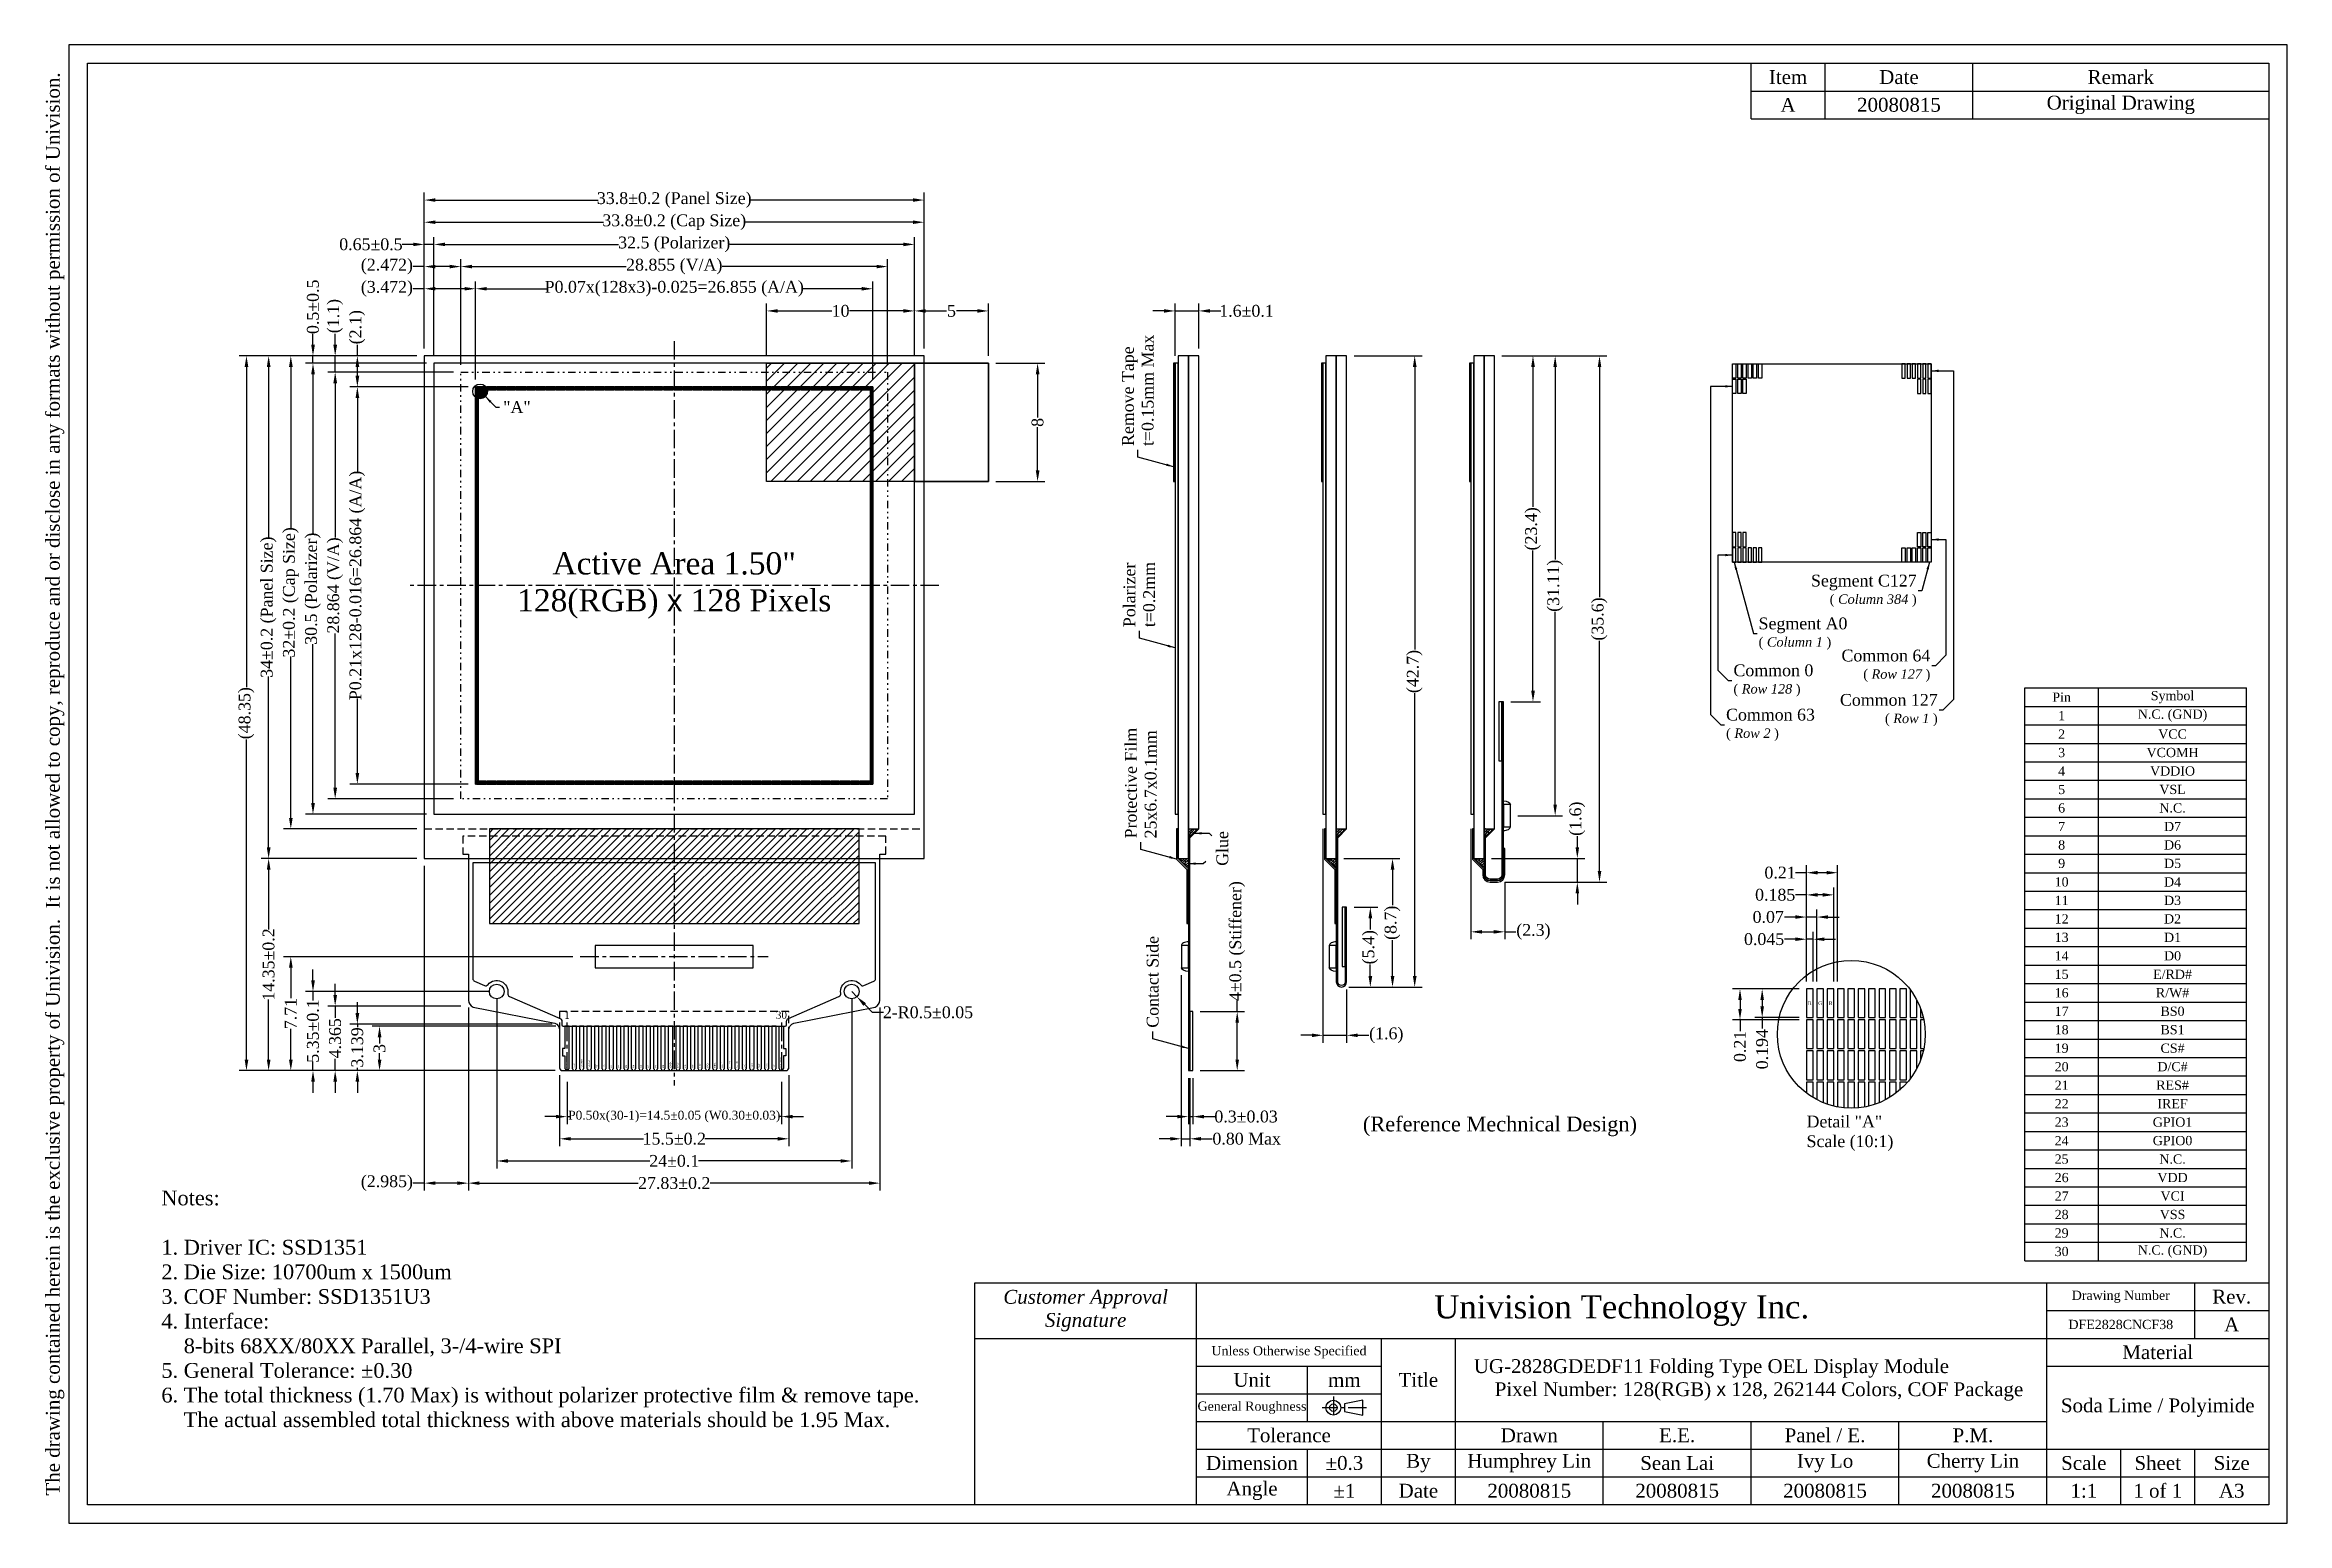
# Model space of a CAD drawing. Extents: x -2 to 150, y 0 to 100.
import ezdxf

# ---------------------------------------------------------------- set-up
doc = ezdxf.new("R2010")
doc.units = 0
doc.header["$MEASUREMENT"] = 0
for name, pattern in [('CENTER', [2, 1.25, -0.25, 0.25, -0.25]), ('DASHED', [0.75, 0.5, -0.25]), ('DIVIDE', [1.25, 0.5, -0.25, 0, -0.25, 0, -0.25])]:
    doc.linetypes.add(name, pattern=pattern)
for name, color, linetype in [('Center', 1, 'CENTER'), ('COF', 3, 'Continuous'), ('Dimension', 7, 'Continuous'), ('Driver IC', 8, 'Continuous'), ('Frame', 7, 'Continuous'), ('Index', 7, 'Continuous'), ('Pixel', 5, 'Continuous'), ('Tape', 6, 'Continuous')]:
    doc.layers.add(name, color=color, linetype=linetype)
doc.styles.get("Standard").update_dxf_attribs({"font": 'TIMES.TTF'})
doc.dimstyles.get("Standard").update_dxf_attribs({"dimtxt": 0.7, "dimasz": 0.75, "dimexe": 0.5, "dimexo": 0.5, "dimgap": 0.1, "dimtad": 0, "dimdec": 3, "dimdsep": 46, "dimtxsty": 'Standard', "dimcen": 0.09, "dimadec": 0, "dimazin": 0, "dimtfac": 1, "dimtdec": 3, "dimtmove": 0, "dimatfit": 3, "dimfxl": 0, "dimtolj": 1, "dimarcsym": 0})

msp = doc.modelspace()

# ---------------------------------------------------------------- texts
at = {"insert": (78, 45.639), "char_height": 0.8, "attachment_point": 5, "rotation": 90}
msp.add_mtext('Glue', dxfattribs=at)
at = {"insert": (6.25, 22.5), "char_height": 1, "attachment_point": 1}
msp.add_mtext('Notes:\\P\\P1. Driver IC: SSD1351\\P2. Die Size: 10700um x 1500um\\P3. COF Number: SSD1351U3\\P4. Interface:\\P    8-bits 68XX/80XX Parallel, 3-/4-wire SPI\\P5. General Tolerance: %%p0.30\\P6. The total thickness (1.70 Max) is without p{\\C0;olarizer protective film & remove tape}.\\P    The actual assembled total thickness with above materials should be 1.95 Max.', dxfattribs=at)
at = {"layer": 'Dimension', "color": 0, "insert": (73.5841, 65.3991), "char_height": 0.7, "attachment_point": 1}
msp.add_mtext('\\A1;', dxfattribs=at)
at = {"layer": 'Frame', "color": 4, "insert": (-0.9375, 50), "char_height": 0.9375, "attachment_point": 5, "rotation": 90}
msp.add_mtext('{\\fTimes New Roman|b0|i0|c0|p18;The drawing contained herein is the exclusive property of Univision.  It is not allowed to copy, reproduce and or disclose in any formats without permission of Univision.}', dxfattribs=at)
at = {"layer": 'Frame'}
for s, insert, char_height, attachment_point in [('{\\fTimes New Roman|b0|i0|c0|p18;Item}', (116.25, 97.8125), 0.9375, 5), ('{\\fTimes New Roman|b0|i0|c0|p18;Date}', (123.75, 97.8125), 0.9375, 5), ('{\\fTimes New Roman|b0|i0|c0|p18;Remark}', (138.75, 97.8125), 0.9375, 5), ('A', (116.25, 95.9375), 0.9375, 5), ('20080815', (123.75, 95.9375), 0.9375, 5), ('Original Drawing', (138.75, 95.9375), 0.9375, 5), ('{\\fTimes New Roman|b0|i0|c0|p18;Pin}', (134.75, 55.875), 0.625, 5), ('{\\fTimes New Roman|b0|i0|c0|p18;Symbol}', (142.25, 55.875), 0.625, 5), ('{\\fTimes New Roman|b0|i0|c0|p18;1}', (134.75, 54.625), 0.625, 5), ('N.C. (GND)', (142.25, 54.625), 0.625, 5), ('{\\fTimes New Roman|b0|i0|c0|p18;2}', (134.75, 53.375), 0.625, 5), ('VCC', (142.25, 53.375), 0.625, 5), ('{\\fTimes New Roman|b0|i0|c0|p18;3}', (134.75, 52.125), 0.625, 5), ('VCOMH', (142.25, 52.125), 0.625, 5), ('{\\fTimes New Roman|b0|i0|c0|p18;4}', (134.75, 50.875), 0.625, 5), ('VDDIO', (142.25, 50.875), 0.625, 5), ('{\\fTimes New Roman|b0|i0|c0|p18;6}', (134.75, 48.375), 0.625, 5), ('{\\fTimes New Roman|b0|i0|c0|p18;5}', (134.75, 49.625), 0.625, 5), ('VSL', (142.25, 49.625), 0.625, 5), ('N.C.', (142.25, 48.375), 0.625, 5), ('{\\fTimes New Roman|b0|i0|c0|p18;7}', (134.75, 47.125), 0.625, 5), ('D7', (142.25, 47.125), 0.625, 5), ('{\\fTimes New Roman|b0|i0|c0|p18;8}', (134.75, 45.875), 0.625, 5), ('D6', (142.25, 45.875), 0.625, 5), ('9', (134.75, 44.625), 0.625, 5), ('D5', (142.25, 44.625), 0.625, 5), ('10', (134.75, 43.375), 0.625, 5), ('D4', (142.25, 43.375), 0.625, 5), ('11', (134.75, 42.125), 0.625, 5), ('12', (134.75, 40.875), 0.625, 5), ('D3', (142.25, 42.125), 0.625, 5), ('D2', (142.25, 40.875), 0.625, 5), ('13', (134.75, 39.625), 0.625, 5), ('D1', (142.25, 39.625), 0.625, 5), ('14', (134.75, 38.375), 0.625, 5), ('D0', (142.25, 38.375), 0.625, 5), ('15', (134.75, 37.125), 0.625, 5), ('E/RD#', (142.25, 37.125), 0.625, 5), ('16', (134.75, 35.875), 0.625, 5), ('17', (134.75, 34.625), 0.625, 5), ('R/W#', (142.25, 35.875), 0.625, 5), ('BS0', (142.25, 34.625), 0.625, 5), ('18', (134.75, 33.375), 0.625, 5), ('BS1', (142.25, 33.375), 0.625, 5), ('19', (134.75, 32.125), 0.625, 5), ('CS#', (142.25, 32.125), 0.625, 5), ('20', (134.75, 30.875), 0.625, 5), ('D/C#', (142.25, 30.875), 0.625, 5), ('21', (134.75, 29.625), 0.625, 5), ('RES#', (142.25, 29.625), 0.625, 5), ('22', (134.75, 28.375), 0.625, 5), ('23', (134.75, 27.125), 0.625, 5), ('GPIO1', (142.25, 27.125), 0.625, 5), ('IREF', (142.25, 28.375), 0.625, 5), ('24', (134.75, 25.875), 0.625, 5), ('GPIO0', (142.25, 25.875), 0.625, 5), ('25', (134.75, 24.625), 0.625, 5), ('N.C.', (142.25, 24.625), 0.625, 5), ('26', (134.75, 23.375), 0.625, 5), ('VDD', (142.25, 23.375), 0.625, 5), ('27', (134.75, 22.125), 0.625, 5), ('VCI', (142.25, 22.125), 0.625, 5), ('28', (134.75, 20.875), 0.625, 5), ('29', (134.75, 19.625), 0.625, 5), ('N.C.', (142.25, 19.625), 0.625, 5), ('VSS', (142.25, 20.875), 0.625, 5), ('30', (134.75, 18.375), 0.625, 5), ('N.C. (GND)', (142.25, 18.375), 0.625, 5), ('{\\fTimes New Roman|b0|i1|c0|p18;Customer Approval\\PSignature}', (68.75, 14.375), 0.9375, 5), ('{\\fTimes New Roman|b0|i0|c0|p18;Univision Technology Inc.}', (105, 14.375), 1.5625, 5), ('{\\fTimes New Roman|b0|i0|c0|p18;Drawing Number}', (138.75, 15.3125), 0.625, 5), ('{\\fTimes New Roman|b0|i0|c0|p18;Rev.}', (146.25, 15.3125), 0.9375, 5), ('DFE2828CNCF38', (138.75, 13.4375), 0.625, 5), ('A', (146.25, 13.4375), 0.9375, 5), ('{\\fTimes New Roman|b0|i0|c0|p18;Unless Otherwise Specified}', (82.5, 11.5625), 0.625, 5), ('UG-2828GDEDF11 Folding Type OEL Display Module\\P    Pixel Number: 128(RGB) {\\fArial|b0|i0|c0|p34;x} 128, 262144 Colors, COF Package', (95, 9.6875), 0.9375, 4), ('{\\fTimes New Roman|b0|i0|c0|p18;Material}', (141.25, 11.5625), 0.9375, 5), ('{\\fTimes New Roman|b0|i0|c0|p18;Unit}', (80, 9.6875), 0.9375, 5), ('{\\fTimes New Roman|b0|i0|c0|p18;mm}', (86.25, 9.6875), 0.9375, 5), ('{\\fTimes New Roman|b0|i0|c0|p18;Title}', (91.25, 9.6875), 0.9375, 5), ('{\\fTimes New Roman|b0|i0|c0|p18;General Roughness}', (80, 7.8125), 0.625, 5), ('Soda Lime / Polyimide', (141.25, 7.8125), 0.9375, 5), ('{\\fTimes New Roman|b0|i0|c0|p18;Tolerance}', (82.5, 5.9375), 0.9375, 5), ('{\\fTimes New Roman|b0|i0|c0|p18;Drawn}', (98.75, 5.9375), 0.9375, 5), ('E.E.', (108.75, 5.9375), 0.9375, 5), ('Panel / E.', (118.75, 5.9375), 0.9375, 5), ('P.M.', (128.75, 5.9375), 0.9375, 5), ('%%p0.3', (86.25, 4.0625), 0.9375, 5), ('{\\fTimes New Roman|b0|i0|c0|p18;By}', (91.25, 4.0625), 0.9375, 5), ('Humphrey Lin', (98.75, 4.0625), 0.9375, 5), ('Ivy Lo', (118.75, 4.0625), 0.9375, 5), ('Cherry Lin', (128.75, 4.0625), 0.9375, 5), ('{\\fTimes New Roman|b0|i0|c0|p18;Scale}', (136.25, 4.0625), 0.9375, 5), ('{\\fTimes New Roman|b0|i0|c0|p18;Sheet}', (141.25, 4.0625), 0.9375, 5), ('{\\fTimes New Roman|b0|i0|c0|p18;Dimension}', (80, 4.0625), 0.9375, 5), ('Sean Lai', (108.75, 4.0625), 0.9375, 5), ('{\\fTimes New Roman|b0|i0|c0|p18;Size}', (146.25, 4.0625), 0.9375, 5), ('{\\fTimes New Roman|b0|i0|c0|p18;Angle}', (80, 2.1875), 0.9375, 5), ('%%p1', (86.25, 2.1875), 0.9375, 5), ('{\\fTimes New Roman|b0|i0|c0|p18;Date}', (91.25, 2.1875), 0.9375, 5), ('20080815', (98.75, 2.1875), 0.9375, 5), ('20080815', (108.75, 2.1875), 0.9375, 5), ('20080815', (118.75, 2.1875), 0.9375, 5), ('20080815', (128.75, 2.1875), 0.9375, 5), ('{\\fTimes New Roman|b0|i0|c0|p18;1:1}', (136.25, 2.1875), 0.9375, 5), ('{\\fTimes New Roman|b0|i0|c0|p18;1 of 1}', (141.25, 2.1875), 0.9375, 5), ('{\\fTimes New Roman|b0|i0|c0|p18;A3}', (146.25, 2.1875), 0.9375, 5)]:
    msp.add_mtext(s, dxfattribs=dict(at, insert=insert, char_height=char_height, attachment_point=attachment_point))
at = {"layer": 'Index', "attachment_point": 4, "rotation": 90}
for s, insert, char_height in [('Remove Tape\\Pt=0.15mm Max', (72.2852, 72.861), 0.8), ('Polarizer\\Pt=0.2mm', (72.3852, 60.611), 0.8), ('Protective Film\\P25x6.7x0.1mm', (72.4852, 46.3196), 0.8), ('{\\fTimes New Roman|b0|i0|c0|p18;Contact Side}', (73.2852, 33.511), 0.8), ('N.C. (GND)', (33.6775, 30.814), 0.1), ('VCC', (34.1775, 30.814), 0.1), ('VCOMH', (34.6775, 30.814), 0.1), ('VDDIO', (35.1775, 30.814), 0.1), ('VSL', (35.6775, 30.814), 0.1), ('N.C.', (36.1775, 30.814), 0.1), ('D7', (36.6775, 30.814), 0.1), ('D6', (37.1775, 30.814), 0.1), ('D5', (37.6775, 30.814), 0.1), ('D4', (38.1775, 30.814), 0.1), ('D3', (38.6775, 30.814), 0.1), ('D2', (39.1775, 30.814), 0.1), ('D1', (39.6775, 30.814), 0.1), ('D0', (40.1775, 30.814), 0.1), ('E/RD#', (40.6775, 30.814), 0.1), ('R/W#', (41.1775, 30.814), 0.1), ('BS0', (41.6775, 30.814), 0.1), ('BS1', (42.1775, 30.814), 0.1), ('CS#', (42.6775, 30.814), 0.1), ('D/C#', (43.1775, 30.814), 0.1), ('RES#', (43.6775, 30.814), 0.1), ('IREF', (44.1775, 30.814), 0.1), ('GPIO1', (44.6775, 30.814), 0.1), ('GPIO0', (45.1775, 30.814), 0.1), ('N.C.', (45.6775, 30.814), 0.1), ('VDD', (46.1775, 30.814), 0.1), ('VCI', (46.6775, 30.814), 0.1), ('VSS', (47.1775, 30.814), 0.1), ('N.C.', (47.6775, 30.814), 0.1), ('N.C. (GND)', (48.1775, 30.814), 0.1)]:
    msp.add_mtext(s, dxfattribs=dict(at, insert=insert, char_height=char_height))
at = {"layer": 'Index'}
for s, insert, char_height, attachment_point in [('"A"', (29.3632, 75.4963), 0.8, 4), ('Active Area 1.50"\\P128(RGB) {\\fArial|b0|i0|c0|p34;x} 128 Pixels', (40.9275, 63.432), 1.5, 5), ('{\\fTimes New Roman|b0|i0|c0|p18;1}', (33.6775, 34.114), 0.5, 8), ('30', (48.1775, 34.114), 0.5, 8), ('{\\H2x;(Reference Mechnical Design)}', (87.5, 27.5), 0.5, 1), ('Detail "A"\\PScale (10:1)', (117.5, 27.57), 0.8, 1)]:
    msp.add_mtext(s, dxfattribs=dict(at, insert=insert, char_height=char_height, attachment_point=attachment_point))
at = {"layer": 'Index', "color": 5, "char_height": 0.25}
for s, insert, attachment_point in [('{\\H3.2x;Segment C127\\P\\H0.8x;( \\fTimes New Roman|b0|i1|c0|p18;Column 384\\fTimes New Roman|b0|i0|c0|p18; )}', (124.9474, 63.0681), 6), ('{\\H3.2x;Segment A0\\P\\H0.8x;( \\fTimes New Roman|b0|i1|c0|p18;Column 1\\fTimes New Roman|b0|i0|c0|p18; )}', (114.2566, 60.1704), 4), ('{\\H3.2x;Common 0\\P\\H0.8x;( \\fTimes New Roman|b0|i1|c0|p18;Row 128\\fTimes New Roman|b0|i0|c0|p18; )}', (112.5571, 57), 4), ('{\\H3.2x;Common 64\\P\\H0.8x;( \\fTimes New Roman|b0|i1|c0|p18;Row 127\\fTimes New Roman|b0|i0|c0|p18; )}', (125.8704, 58), 6), ('{\\H3.2x;Common 63\\P\\H0.8x;( \\fTimes New Roman|b0|i1|c0|p18;Row 2\\fTimes New Roman|b0|i0|c0|p18; )}', (112.0571, 54), 4), ('{\\H3.2x;Common 127\\P\\H0.8x;( \\fTimes New Roman|b0|i1|c0|p18;Row 1\\fTimes New Roman|b0|i0|c0|p18; )}', (126.3704, 55), 6), ('B', (119.125, 35.17), 5)]:
    msp.add_mtext(s, dxfattribs=dict(at, insert=insert, attachment_point=attachment_point))
at = {"layer": 'Index', "color": 1, "insert": (117.725, 35.17), "char_height": 0.25, "attachment_point": 5}
msp.add_mtext('R', dxfattribs=at)
at = {"layer": 'Index', "color": 3, "insert": (118.425, 35.17), "char_height": 0.25, "attachment_point": 5}
msp.add_mtext('G', dxfattribs=at)

# ---------------------------------------------------------------- blocks, each defined once
blk = doc.blocks.new('*D4')
at = {"layer": 'Defpoints', "color": 0}
for p in [(57.83, 88), (24.03, 78.96), (57.83, 78.96)]:
    blk.add_point(p, dxfattribs=at)
at = {"layer": 'Dimension', "color": 0, "lineweight": -2}
for p, q in [((24.03, 79.46), (24.03, 88.5)), ((24.78, 88), (36.15, 88)), ((57.08, 88), (45.7, 88)), ((57.83, 79.46), (57.83, 88.5))]:
    blk.add_line(p, q, dxfattribs=at)
at = {"layer": 'Dimension', "color": 0}
for points in [[(24.78, 88.12), (24.78, 87.88), (24.03, 88)], [(57.08, 88.12), (57.08, 87.88), (57.83, 88)]]:
    blk.add_solid(points, dxfattribs=at)
at = {"layer": 'Dimension', "color": 0, "insert": (40.93, 88), "char_height": 0.8, "attachment_point": 5}
blk.add_mtext('\\A1;33.8±0.2 (Cap Size)', dxfattribs=at)
blk = doc.blocks.new('*D5')
at = {"layer": 'Defpoints', "color": 0}
for p in [(57.83, 89.5), (24.03, 78.96), (57.83, 78.96)]:
    blk.add_point(p, dxfattribs=at)
at = {"layer": 'Dimension', "color": 0, "lineweight": -2}
for p, q in [((24.03, 79.46), (24.03, 90)), ((24.78, 89.5), (35.79, 89.5)), ((57.08, 89.5), (46.06, 89.5)), ((57.83, 79.46), (57.83, 90))]:
    blk.add_line(p, q, dxfattribs=at)
at = {"layer": 'Dimension', "color": 0}
for points in [[(24.78, 89.62), (24.78, 89.38), (24.03, 89.5)], [(57.08, 89.62), (57.08, 89.38), (57.83, 89.5)]]:
    blk.add_solid(points, dxfattribs=at)
at = {"layer": 'Dimension', "color": 0, "insert": (40.93, 89.5), "char_height": 0.8, "attachment_point": 5}
blk.add_mtext('\\A1;33.8±0.2 (Panel Size)', dxfattribs=at)
blk = doc.blocks.new('*D6')
at = {"layer": 'Defpoints', "color": 0}
for p in [(55.36, 85), (26.5, 77.86), (55.36, 77.86)]:
    blk.add_point(p, dxfattribs=at)
at = {"layer": 'Dimension', "color": 0, "lineweight": -2}
for p, q in [((26.5, 78.36), (26.5, 85.5)), ((27.25, 85), (37.68, 85)), ((54.61, 85), (44.17, 85)), ((55.36, 78.36), (55.36, 85.5))]:
    blk.add_line(p, q, dxfattribs=at)
at = {"layer": 'Dimension', "color": 0}
for points in [[(27.25, 85.12), (27.25, 84.88), (26.5, 85)], [(54.61, 85.12), (54.61, 84.88), (55.36, 85)]]:
    blk.add_solid(points, dxfattribs=at)
at = {"layer": 'Dimension', "color": 0, "insert": (40.93, 85), "char_height": 0.8, "attachment_point": 5}
blk.add_mtext('\\A1;28.855 (V/A)', dxfattribs=at)
blk = doc.blocks.new('*D7')
at = {"layer": 'Defpoints', "color": 0}
for p in [(24.03, 83.5), (24.03, 78.96), (27.5, 76.86)]:
    blk.add_point(p, dxfattribs=at)
at = {"layer": 'Dimension', "color": 0, "lineweight": -2}
for p, q in [((24.03, 83.5), (23.28, 83.5)), ((24.03, 79.46), (24.03, 84)), ((26.75, 83.5), (24.78, 83.5)), ((27.5, 77.36), (27.5, 84))]:
    blk.add_line(p, q, dxfattribs=at)
at = {"layer": 'Dimension', "color": 0}
for points in [[(24.78, 83.62), (24.78, 83.38), (24.03, 83.5)], [(26.75, 83.62), (26.75, 83.38), (27.5, 83.5)]]:
    blk.add_solid(points, dxfattribs=at)
at = {"layer": 'Dimension', "color": 0, "insert": (21.5, 83.5), "char_height": 0.8, "attachment_point": 5}
blk.add_mtext('\\A1;(3.472)', dxfattribs=at)
blk = doc.blocks.new('*D8')
at = {"layer": 'Defpoints', "color": 0}
for p in [(24.03, 85), (24.03, 78.96), (26.5, 77.86)]:
    blk.add_point(p, dxfattribs=at)
at = {"layer": 'Dimension', "color": 0, "lineweight": -2}
for p, q in [((24.03, 85), (23.28, 85)), ((24.03, 79.46), (24.03, 85.5)), ((25.75, 85), (24.78, 85)), ((26.5, 78.36), (26.5, 85.5))]:
    blk.add_line(p, q, dxfattribs=at)
at = {"layer": 'Dimension', "color": 0}
for points in [[(24.78, 85.12), (24.78, 84.88), (24.03, 85)], [(25.75, 85.12), (25.75, 84.88), (26.5, 85)]]:
    blk.add_solid(points, dxfattribs=at)
at = {"layer": 'Dimension', "color": 0, "insert": (21.5, 85), "char_height": 0.8, "attachment_point": 5}
blk.add_mtext('\\A1;(2.472)', dxfattribs=at)
blk = doc.blocks.new('*D9')
at = {"layer": 'Defpoints', "color": 0}
for p in [(18, 77.86), (26.5, 77.86), (26.5, 49)]:
    blk.add_point(p, dxfattribs=at)
at = {"layer": 'Dimension', "color": 0, "lineweight": -2}
for p, q in [((26, 77.86), (17.5, 77.86)), ((18, 77.11), (18, 66.68)), ((18, 49.75), (18, 60.19)), ((26, 49), (17.5, 49))]:
    blk.add_line(p, q, dxfattribs=at)
at = {"layer": 'Dimension', "color": 0}
for points in [[(17.88, 77.11), (18.13, 77.11), (18, 77.86)], [(17.88, 49.75), (18.13, 49.75), (18, 49)]]:
    blk.add_solid(points, dxfattribs=at)
at = {"layer": 'Dimension', "color": 0, "insert": (18, 63.43), "char_height": 0.8, "attachment_point": 5, "rotation": 90}
blk.add_mtext('\\A1;28.864 (V/A)', dxfattribs=at)
blk = doc.blocks.new('*D10')
at = {"layer": 'Defpoints', "color": 0}
for p in [(19.5, 76.86), (27.5, 76.86), (27.5, 50)]:
    blk.add_point(p, dxfattribs=at)
at = {"layer": 'Dimension', "color": 0, "lineweight": -2}
for p, q in [((27, 76.86), (19, 76.86)), ((19.5, 76.11), (19.5, 71.08)), ((19.5, 50.75), (19.5, 55.78)), ((27, 50), (19, 50))]:
    blk.add_line(p, q, dxfattribs=at)
at = {"layer": 'Dimension', "color": 0}
for points in [[(19.38, 76.11), (19.63, 76.11), (19.5, 76.86)], [(19.38, 50.75), (19.63, 50.75), (19.5, 50)]]:
    blk.add_solid(points, dxfattribs=at)
at = {"layer": 'Dimension', "color": 0, "insert": (19.5, 63.43), "char_height": 0.8, "attachment_point": 5, "rotation": 90}
blk.add_mtext('\\A1;P0.21x128-0.016=26.864 (A/A)', dxfattribs=at)
blk = doc.blocks.new('*D11')
at = {"layer": 'Defpoints', "color": 0}
for p in [(54.36, 83.5), (27.5, 76.86), (54.36, 76.86)]:
    blk.add_point(p, dxfattribs=at)
at = {"layer": 'Dimension', "color": 0, "lineweight": -2}
for p, q in [((27.5, 77.36), (27.5, 84)), ((28.25, 83.5), (32.29, 83.5)), ((53.61, 83.5), (49.56, 83.5)), ((54.36, 77.36), (54.36, 84))]:
    blk.add_line(p, q, dxfattribs=at)
at = {"layer": 'Dimension', "color": 0}
for points in [[(28.25, 83.62), (28.25, 83.38), (27.5, 83.5)], [(53.61, 83.62), (53.61, 83.38), (54.36, 83.5)]]:
    blk.add_solid(points, dxfattribs=at)
at = {"layer": 'Dimension', "color": 0, "insert": (40.93, 83.5), "char_height": 0.8, "attachment_point": 5}
blk.add_mtext('\\A1;P0.07x(128x3)-0.025=26.855 (A/A)', dxfattribs=at)
blk = doc.blocks.new('*D12')
at = {"layer": 'Defpoints', "color": 0}
for p in [(15, 78.96), (24.03, 78.96), (24.03, 46.96)]:
    blk.add_point(p, dxfattribs=at)
at = {"layer": 'Dimension', "color": 0, "lineweight": -2}
for p, q in [((23.53, 78.96), (14.5, 78.96)), ((15, 78.21), (15, 67.3)), ((15, 47.71), (15, 58.63)), ((23.53, 46.96), (14.5, 46.96))]:
    blk.add_line(p, q, dxfattribs=at)
at = {"layer": 'Dimension', "color": 0}
for points in [[(14.88, 78.21), (15.13, 78.21), (15, 78.96)], [(14.88, 47.71), (15.13, 47.71), (15, 46.96)]]:
    blk.add_solid(points, dxfattribs=at)
at = {"layer": 'Dimension', "color": 0, "insert": (15, 62.96), "char_height": 0.8, "attachment_point": 5, "rotation": 90}
blk.add_mtext('\\A1;32±0.2 (Cap Size)', dxfattribs=at)
blk = doc.blocks.new('*D13')
at = {"layer": 'Defpoints', "color": 0}
for p in [(24.03, 78.96), (13.5, 44.96), (24.03, 44.96)]:
    blk.add_point(p, dxfattribs=at)
at = {"layer": 'Dimension', "color": 0, "lineweight": -2}
for p, q in [((23.53, 78.96), (13, 78.96)), ((13.5, 78.21), (13.5, 66.66)), ((13.5, 45.71), (13.5, 57.27)), ((23.53, 44.96), (13, 44.96))]:
    blk.add_line(p, q, dxfattribs=at)
at = {"layer": 'Dimension', "color": 0}
for points in [[(13.38, 78.21), (13.63, 78.21), (13.5, 78.96)], [(13.38, 45.71), (13.63, 45.71), (13.5, 44.96)]]:
    blk.add_solid(points, dxfattribs=at)
at = {"layer": 'Dimension', "color": 0, "insert": (13.5, 61.96), "char_height": 0.8, "attachment_point": 5, "rotation": 90}
blk.add_mtext('\\A1;34±0.2 (Panel Size)', dxfattribs=at)
blk = doc.blocks.new('*D14')
at = {"layer": 'Defpoints', "color": 0}
for p in [(24.68, 86.5), (24.68, 78.46), (57.18, 78.46)]:
    blk.add_point(p, dxfattribs=at)
at = {"layer": 'Dimension', "color": 0, "lineweight": -2}
for p, q in [((24.68, 78.96), (24.68, 87)), ((25.43, 86.5), (37.17, 86.5)), ((56.43, 86.5), (44.69, 86.5)), ((57.18, 78.96), (57.18, 87))]:
    blk.add_line(p, q, dxfattribs=at)
at = {"layer": 'Dimension', "color": 0}
for points in [[(25.43, 86.62), (25.43, 86.38), (24.68, 86.5)], [(56.43, 86.62), (56.43, 86.38), (57.18, 86.5)]]:
    blk.add_solid(points, dxfattribs=at)
at = {"layer": 'Dimension', "color": 0, "insert": (40.93, 86.5), "char_height": 0.8, "attachment_point": 5}
blk.add_mtext('\\A1;32.5 (Polarizer)', dxfattribs=at)
blk = doc.blocks.new('*D15')
at = {"layer": 'Defpoints', "color": 0}
for p in [(62.18, 78.46), (65.5, 78.46), (62.18, 70.46)]:
    blk.add_point(p, dxfattribs=at)
at = {"layer": 'Dimension', "color": 0, "lineweight": -2}
for p, q in [((62.68, 78.46), (66, 78.46)), ((65.5, 77.71), (65.5, 74.79)), ((65.5, 71.21), (65.5, 74.14)), ((62.68, 70.46), (66, 70.46))]:
    blk.add_line(p, q, dxfattribs=at)
at = {"layer": 'Dimension', "color": 0}
for points in [[(65.38, 77.71), (65.63, 77.71), (65.5, 78.46)], [(65.38, 71.21), (65.63, 71.21), (65.5, 70.46)]]:
    blk.add_solid(points, dxfattribs=at)
at = {"layer": 'Dimension', "color": 0, "insert": (65.5, 74.46), "char_height": 0.8, "attachment_point": 5, "rotation": 90}
blk.add_mtext('\\A1;8', dxfattribs=at)
blk = doc.blocks.new('*D16')
at = {"layer": 'Defpoints', "color": 0}
for p in [(24.03, 86.5), (24.03, 78.96), (24.68, 78.46)]:
    blk.add_point(p, dxfattribs=at)
at = {"layer": 'Dimension', "color": 0, "lineweight": -2}
for p, q in [((23.28, 86.5), (22.53, 86.5)), ((24.03, 79.46), (24.03, 87)), ((24.68, 86.5), (24.03, 86.5)), ((24.68, 78.96), (24.68, 87)), ((25.43, 86.5), (26.18, 86.5))]:
    blk.add_line(p, q, dxfattribs=at)
at = {"layer": 'Dimension', "color": 0}
for points in [[(23.28, 86.62), (23.28, 86.38), (24.03, 86.5)], [(25.43, 86.62), (25.43, 86.38), (24.68, 86.5)]]:
    blk.add_solid(points, dxfattribs=at)
at = {"layer": 'Dimension', "color": 0, "insert": (20.42, 86.5), "char_height": 0.8, "attachment_point": 5}
blk.add_mtext('\\A1;0.65±0.5', dxfattribs=at)
blk = doc.blocks.new('*D0')
at = {"layer": 'Defpoints', "color": 0}
for p in [(62.18, 82), (57.18, 78.46), (62.18, 78.46)]:
    blk.add_point(p, dxfattribs=at)
at = {"layer": 'Dimension', "color": 0, "lineweight": -2}
for p, q in [((57.18, 78.96), (57.18, 82.5)), ((57.93, 82), (59.35, 82)), ((61.43, 82), (60.01, 82)), ((62.18, 78.96), (62.18, 82.5))]:
    blk.add_line(p, q, dxfattribs=at)
at = {"layer": 'Dimension', "color": 0}
for points in [[(57.93, 82.12), (57.93, 81.88), (57.18, 82)], [(61.43, 82.12), (61.43, 81.88), (62.18, 82)]]:
    blk.add_solid(points, dxfattribs=at)
at = {"layer": 'Dimension', "color": 0, "insert": (59.68, 82), "char_height": 0.8, "attachment_point": 5}
blk.add_mtext('\\A1;5', dxfattribs=at)
blk = doc.blocks.new('*D1')
at = {"layer": 'Defpoints', "color": 0}
for p in [(19.5, 78.96), (24.03, 78.96), (27.5, 76.86)]:
    blk.add_point(p, dxfattribs=at)
at = {"layer": 'Dimension', "color": 0, "lineweight": -2}
for p, q in [((23.53, 78.96), (19, 78.96)), ((19.5, 78.96), (19.5, 79.71)), ((19.5, 77.61), (19.5, 78.21)), ((27, 76.86), (19, 76.86))]:
    blk.add_line(p, q, dxfattribs=at)
at = {"layer": 'Dimension', "color": 0}
for points in [[(19.38, 78.21), (19.63, 78.21), (19.5, 78.96)], [(19.38, 77.61), (19.63, 77.61), (19.5, 76.86)]]:
    blk.add_solid(points, dxfattribs=at)
at = {"layer": 'Dimension', "color": 0, "insert": (19.5, 80.9), "char_height": 0.8, "attachment_point": 5, "rotation": 90}
blk.add_mtext('\\A1;(2.1)', dxfattribs=at)
blk = doc.blocks.new('*D2')
at = {"layer": 'Defpoints', "color": 0}
for p in [(18, 78.96), (24.03, 78.96), (26.5, 77.86)]:
    blk.add_point(p, dxfattribs=at)
at = {"layer": 'Dimension', "color": 0, "lineweight": -2}
for p, q in [((18, 79.71), (18, 80.46)), ((23.53, 78.96), (17.5, 78.96)), ((18, 77.86), (18, 78.96)), ((26, 77.86), (17.5, 77.86)), ((18, 77.11), (18, 76.36))]:
    blk.add_line(p, q, dxfattribs=at)
at = {"layer": 'Dimension', "color": 0}
for points in [[(17.88, 79.71), (18.13, 79.71), (18, 78.96)], [(17.88, 77.11), (18.13, 77.11), (18, 77.86)]]:
    blk.add_solid(points, dxfattribs=at)
at = {"layer": 'Dimension', "color": 0, "insert": (18, 81.65), "char_height": 0.8, "attachment_point": 5, "rotation": 90}
blk.add_mtext('\\A1;(1.1)', dxfattribs=at)
blk = doc.blocks.new('*D3')
at = {"layer": 'Defpoints', "color": 0}
for p in [(16.5, 78.96), (24.03, 78.96), (24.68, 78.46)]:
    blk.add_point(p, dxfattribs=at)
at = {"layer": 'Dimension', "color": 0, "lineweight": -2}
for p, q in [((16.5, 79.71), (16.5, 80.46)), ((23.53, 78.96), (16, 78.96)), ((16.5, 78.46), (16.5, 78.96)), ((24.18, 78.46), (16, 78.46)), ((16.5, 77.71), (16.5, 76.96))]:
    blk.add_line(p, q, dxfattribs=at)
at = {"layer": 'Dimension', "color": 0}
for points in [[(16.38, 79.71), (16.63, 79.71), (16.5, 78.96)], [(16.38, 77.71), (16.63, 77.71), (16.5, 78.46)]]:
    blk.add_solid(points, dxfattribs=at)
at = {"layer": 'Dimension', "color": 0, "insert": (16.5, 82.28), "char_height": 0.8, "attachment_point": 5, "rotation": 90}
blk.add_mtext('\\A1;0.5±0.5', dxfattribs=at)
blk = doc.blocks.new('*D17')
at = {"layer": 'Defpoints', "color": 0}
for p in [(16.5, 78.46), (24.68, 78.46), (24.68, 47.96)]:
    blk.add_point(p, dxfattribs=at)
at = {"layer": 'Dimension', "color": 0, "lineweight": -2}
for p, q in [((24.18, 78.46), (16, 78.46)), ((16.5, 77.71), (16.5, 66.97)), ((16.5, 48.71), (16.5, 59.46)), ((24.18, 47.96), (16, 47.96))]:
    blk.add_line(p, q, dxfattribs=at)
at = {"layer": 'Dimension', "color": 0}
for points in [[(16.38, 77.71), (16.63, 77.71), (16.5, 78.46)], [(16.38, 48.71), (16.63, 48.71), (16.5, 47.96)]]:
    blk.add_solid(points, dxfattribs=at)
at = {"layer": 'Dimension', "color": 0, "insert": (16.5, 63.21), "char_height": 0.8, "attachment_point": 5, "rotation": 90}
blk.add_mtext('\\A1;30.5 (Polarizer)', dxfattribs=at)
blk = doc.blocks.new('*D18')
at = {"layer": 'Defpoints', "color": 0}
for p in [(13.5, 44.96), (24.03, 44.96), (33.38, 30.61)]:
    blk.add_point(p, dxfattribs=at)
at = {"layer": 'Dimension', "color": 0, "lineweight": -2}
for p, q in [((23.53, 44.96), (13, 44.96)), ((13.5, 44.21), (13.5, 40.16)), ((13.5, 31.36), (13.5, 35.42)), ((32.88, 30.61), (13, 30.61))]:
    blk.add_line(p, q, dxfattribs=at)
at = {"layer": 'Dimension', "color": 0}
for points in [[(13.38, 44.21), (13.63, 44.21), (13.5, 44.96)], [(13.38, 31.36), (13.63, 31.36), (13.5, 30.61)]]:
    blk.add_solid(points, dxfattribs=at)
at = {"layer": 'Dimension', "color": 0, "insert": (13.5, 37.79), "char_height": 0.8, "attachment_point": 5, "rotation": 90}
blk.add_mtext('\\A1;14.35±0.2', dxfattribs=at)
blk = doc.blocks.new('*D19')
at = {"layer": 'Defpoints', "color": 0}
for p in [(33.68, 30.36), (48.18, 30.36), (33.68, 27.5)]:
    blk.add_point(p, dxfattribs=at)
at = {"layer": 'Dimension', "color": 0, "lineweight": -2}
for p, q in [((33.68, 29.86), (33.68, 27)), ((48.18, 29.86), (48.18, 27)), ((32.93, 27.5), (32.18, 27.5)), ((33.68, 27.5), (33.89, 27.5)), ((48.18, 27.5), (47.97, 27.5)), ((48.93, 27.5), (49.68, 27.5))]:
    blk.add_line(p, q, dxfattribs=at)
at = {"layer": 'Dimension', "color": 0}
for points in [[(32.93, 27.62), (32.93, 27.38), (33.68, 27.5)], [(48.93, 27.62), (48.93, 27.38), (48.18, 27.5)]]:
    blk.add_solid(points, dxfattribs=at)
at = {"layer": 'Dimension', "color": 0, "insert": (40.93, 27.5), "char_height": 0.6, "attachment_point": 5}
blk.add_mtext('\\A1;P0.50x(30-1)=14.5±0.05 (W0.30%%p0.03)', dxfattribs=at)
blk = doc.blocks.new('*D20')
at = {"layer": 'Defpoints', "color": 0}
for p in [(27.01, 35.38), (54.84, 35.38), (54.84, 23)]:
    blk.add_point(p, dxfattribs=at)
at = {"layer": 'Dimension', "color": 0, "lineweight": -2}
for p, q in [((27.01, 34.88), (27.01, 22.5)), ((54.84, 34.88), (54.84, 22.5)), ((27.76, 23), (38.5, 23)), ((54.09, 23), (43.35, 23))]:
    blk.add_line(p, q, dxfattribs=at)
at = {"layer": 'Dimension', "color": 0}
for points in [[(27.76, 23.12), (27.76, 22.88), (27.01, 23)], [(54.09, 23.12), (54.09, 22.88), (54.84, 23)]]:
    blk.add_solid(points, dxfattribs=at)
at = {"layer": 'Dimension', "color": 0, "insert": (40.93, 23), "char_height": 0.8, "attachment_point": 5}
blk.add_mtext('\\A1;27.83±0.2', dxfattribs=at)
blk = doc.blocks.new('*D21')
at = {"layer": 'Defpoints', "color": 0}
for p in [(75.22, 37.57), (75.8, 30.61), (75.8, 26)]:
    blk.add_point(p, dxfattribs=at)
at = {"layer": 'Dimension', "color": 0, "lineweight": -2}
for p, q in [((75.22, 37.07), (75.22, 25.5)), ((75.8, 30.11), (75.8, 25.5)), ((74.47, 26), (73.72, 26)), ((75.22, 26), (75.8, 26)), ((76.55, 26), (77.3, 26))]:
    blk.add_line(p, q, dxfattribs=at)
at = {"layer": 'Dimension', "color": 0}
for points in [[(74.47, 26.12), (74.47, 25.88), (75.22, 26)], [(76.55, 26.12), (76.55, 25.88), (75.8, 26)]]:
    blk.add_solid(points, dxfattribs=at)
at = {"layer": 'Dimension', "color": 0, "insert": (79.64, 26), "char_height": 0.8, "attachment_point": 5}
blk.add_mtext('\\A1;0.80 Max', dxfattribs=at)
blk = doc.blocks.new('*D22')
at = {"layer": 'Defpoints', "color": 0}
for p in [(75.7, 30.61), (76, 30.61), (76, 27.5)]:
    blk.add_point(p, dxfattribs=at)
at = {"layer": 'Dimension', "color": 0, "lineweight": -2}
for p, q in [((75.7, 30.11), (75.7, 27)), ((76, 30.11), (76, 27)), ((74.95, 27.5), (74.2, 27.5)), ((75.7, 27.5), (76, 27.5)), ((76.75, 27.5), (77.5, 27.5))]:
    blk.add_line(p, q, dxfattribs=at)
at = {"layer": 'Dimension', "color": 0}
for points in [[(74.95, 27.62), (74.95, 27.38), (75.7, 27.5)], [(76.75, 27.62), (76.75, 27.38), (76, 27.5)]]:
    blk.add_solid(points, dxfattribs=at)
at = {"layer": 'Dimension', "color": 0, "insert": (79.6, 27.5), "char_height": 0.8, "attachment_point": 5}
blk.add_mtext('\\A1;0.3±0.03', dxfattribs=at)
blk = doc.blocks.new('*D23')
at = {"layer": 'Defpoints', "color": 0}
for p in [(85.7, 44.96), (86.05, 36.26), (89.5, 36.26)]:
    blk.add_point(p, dxfattribs=at)
at = {"layer": 'Dimension', "color": 0, "lineweight": -2}
for p, q in [((86.2, 44.96), (90, 44.96)), ((89.5, 44.21), (89.5, 41.8)), ((89.5, 37.01), (89.5, 39.43)), ((86.55, 36.26), (90, 36.26))]:
    blk.add_line(p, q, dxfattribs=at)
at = {"layer": 'Dimension', "color": 0}
for points in [[(89.38, 44.21), (89.63, 44.21), (89.5, 44.96)], [(89.38, 37.01), (89.63, 37.01), (89.5, 36.26)]]:
    blk.add_solid(points, dxfattribs=at)
at = {"layer": 'Dimension', "color": 0, "insert": (89.5, 40.61), "char_height": 0.8, "attachment_point": 5, "rotation": 90}
blk.add_mtext('\\A1;(8.7)', dxfattribs=at)
blk = doc.blocks.new('*D24')
at = {"layer": 'Defpoints', "color": 0}
for p in [(86.4, 41.66), (88, 41.66), (86.05, 36.26)]:
    blk.add_point(p, dxfattribs=at)
at = {"layer": 'Dimension', "color": 0, "lineweight": -2}
for p, q in [((86.9, 41.66), (88.5, 41.66)), ((88, 40.91), (88, 40.15)), ((88, 37.01), (88, 37.78)), ((86.55, 36.26), (88.5, 36.26))]:
    blk.add_line(p, q, dxfattribs=at)
at = {"layer": 'Dimension', "color": 0}
for points in [[(87.88, 40.91), (88.13, 40.91), (88, 41.66)], [(87.88, 37.01), (88.13, 37.01), (88, 36.26)]]:
    blk.add_solid(points, dxfattribs=at)
at = {"layer": 'Dimension', "color": 0, "insert": (88, 38.96), "char_height": 0.8, "attachment_point": 5, "rotation": 90}
blk.add_mtext('\\A1;(5.4)', dxfattribs=at)
blk = doc.blocks.new('*D25')
at = {"layer": 'Defpoints', "color": 0}
for p in [(96.4, 78.96), (99, 78.96), (97, 55.56)]:
    blk.add_point(p, dxfattribs=at)
at = {"layer": 'Dimension', "color": 0, "lineweight": -2}
for p, q in [((96.9, 78.96), (99.5, 78.96)), ((99, 78.21), (99, 68.74)), ((99, 56.31), (99, 65.79)), ((97.5, 55.56), (99.5, 55.56))]:
    blk.add_line(p, q, dxfattribs=at)
at = {"layer": 'Dimension', "color": 0}
for points in [[(98.88, 78.21), (99.13, 78.21), (99, 78.96)], [(98.88, 56.31), (99.13, 56.31), (99, 55.56)]]:
    blk.add_solid(points, dxfattribs=at)
at = {"layer": 'Dimension', "color": 0, "insert": (99, 67.26), "char_height": 0.8, "attachment_point": 5, "rotation": 90}
blk.add_mtext('\\A1;(23.4)', dxfattribs=at)
blk = doc.blocks.new('*D26')
at = {"layer": 'Defpoints', "color": 0}
for p in [(96.4, 78.96), (100.5, 78.96), (97.48, 47.85)]:
    blk.add_point(p, dxfattribs=at)
at = {"layer": 'Dimension', "color": 0, "lineweight": -2}
for p, q in [((96.9, 78.96), (101, 78.96)), ((100.5, 78.21), (100.5, 65.18)), ((100.5, 48.6), (100.5, 61.64)), ((97.98, 47.85), (101, 47.85))]:
    blk.add_line(p, q, dxfattribs=at)
at = {"layer": 'Dimension', "color": 0}
for points in [[(100.38, 78.21), (100.62, 78.21), (100.5, 78.96)], [(100.38, 48.6), (100.62, 48.6), (100.5, 47.85)]]:
    blk.add_solid(points, dxfattribs=at)
at = {"layer": 'Dimension', "color": 0, "insert": (100.5, 63.41), "char_height": 0.8, "attachment_point": 5, "rotation": 90}
blk.add_mtext('\\A1;(31.11)', dxfattribs=at)
blk = doc.blocks.new('*D27')
at = {"layer": 'Defpoints', "color": 0}
for p in [(76.4, 82), (76.4, 78.96), (74.8, 78.46)]:
    blk.add_point(p, dxfattribs=at)
at = {"layer": 'Dimension', "color": 0, "lineweight": -2}
for p, q in [((74.05, 82), (73.3, 82)), ((74.8, 78.96), (74.8, 82.5)), ((74.8, 82), (76.4, 82)), ((76.4, 79.46), (76.4, 82.5)), ((77.15, 82), (77.9, 82))]:
    blk.add_line(p, q, dxfattribs=at)
at = {"layer": 'Dimension', "color": 0}
for points in [[(74.05, 82.12), (74.05, 81.88), (74.8, 82)], [(77.15, 82.12), (77.15, 81.88), (76.4, 82)]]:
    blk.add_solid(points, dxfattribs=at)
at = {"layer": 'Dimension', "color": 0, "insert": (79.63, 82), "char_height": 0.8, "attachment_point": 5}
blk.add_mtext('\\A1;1.6±0.1', dxfattribs=at)
blk = doc.blocks.new('*D28')
at = {"layer": 'Defpoints', "color": 0}
for p in [(27.01, 34.98), (18, 30.61), (33.38, 30.61)]:
    blk.add_point(p, dxfattribs=at)
at = {"layer": 'Dimension', "color": 0, "lineweight": -2}
for p, q in [((18, 35.73), (18, 36.48)), ((26.51, 34.98), (17.5, 34.98)), ((18, 34.98), (18, 34.18)), ((32.88, 30.61), (17.5, 30.61)), ((18, 30.61), (18, 31.42)), ((18, 29.86), (18, 29.11))]:
    blk.add_line(p, q, dxfattribs=at)
at = {"layer": 'Dimension', "color": 0}
for points in [[(17.88, 35.73), (18.13, 35.73), (18, 34.98)], [(17.88, 29.86), (18.13, 29.86), (18, 30.61)]]:
    blk.add_solid(points, dxfattribs=at)
at = {"layer": 'Dimension', "color": 0, "insert": (18, 32.8), "char_height": 0.8, "attachment_point": 5, "rotation": 90}
blk.add_mtext('\\A1;4.365', dxfattribs=at)
blk = doc.blocks.new('*D29')
at = {"layer": 'Defpoints', "color": 0}
for p in [(33.43, 33.61), (21, 30.61), (33.38, 30.61)]:
    blk.add_point(p, dxfattribs=at)
at = {"layer": 'Dimension', "color": 0, "lineweight": -2}
for p, q in [((32.93, 33.61), (20.5, 33.61)), ((21, 32.86), (21, 32.44)), ((32.88, 30.61), (20.5, 30.61)), ((21, 31.36), (21, 31.79))]:
    blk.add_line(p, q, dxfattribs=at)
at = {"layer": 'Dimension', "color": 0}
for points in [[(20.88, 32.86), (21.13, 32.86), (21, 33.61)], [(20.88, 31.36), (21.13, 31.36), (21, 30.61)]]:
    blk.add_solid(points, dxfattribs=at)
at = {"layer": 'Dimension', "color": 0, "insert": (21, 32.11), "char_height": 0.8, "attachment_point": 5, "rotation": 90}
blk.add_mtext('\\A1;3', dxfattribs=at)
blk = doc.blocks.new('*D30')
at = {"layer": 'Defpoints', "color": 0}
for p in [(117.5, 39.5), (117.5, 36.14), (117.95, 36.14)]:
    blk.add_point(p, dxfattribs=at)
at = {"layer": 'Dimension', "color": 0, "lineweight": -2}
for p, q in [((116.75, 39.5), (116, 39.5)), ((117.5, 36.64), (117.5, 40)), ((117.95, 39.5), (117.5, 39.5)), ((117.95, 36.64), (117.95, 40)), ((118.7, 39.5), (119.45, 39.5))]:
    blk.add_line(p, q, dxfattribs=at)
at = {"layer": 'Dimension', "color": 0}
for points in [[(116.75, 39.62), (116.75, 39.38), (117.5, 39.5)], [(118.7, 39.62), (118.7, 39.38), (117.95, 39.5)]]:
    blk.add_solid(points, dxfattribs=at)
at = {"layer": 'Dimension', "color": 0, "insert": (114.63, 39.5), "char_height": 0.8, "attachment_point": 5}
blk.add_mtext('\\A1;0.045', dxfattribs=at)
blk = doc.blocks.new('*D31')
at = {"layer": 'Defpoints', "color": 0}
for p in [(117.5, 41), (117.5, 36.14), (118.2, 36.14)]:
    blk.add_point(p, dxfattribs=at)
at = {"layer": 'Dimension', "color": 0, "lineweight": -2}
for p, q in [((116.75, 41), (116, 41)), ((117.5, 36.64), (117.5, 41.5)), ((118.2, 41), (117.5, 41)), ((118.2, 36.64), (118.2, 41.5)), ((118.95, 41), (119.7, 41))]:
    blk.add_line(p, q, dxfattribs=at)
at = {"layer": 'Dimension', "color": 0}
for points in [[(116.75, 41.12), (116.75, 40.88), (117.5, 41)], [(118.95, 41.12), (118.95, 40.88), (118.2, 41)]]:
    blk.add_solid(points, dxfattribs=at)
at = {"layer": 'Dimension', "color": 0, "insert": (114.91, 41), "char_height": 0.8, "attachment_point": 5}
blk.add_mtext('\\A1;0.07', dxfattribs=at)
blk = doc.blocks.new('*D32')
at = {"layer": 'Defpoints', "color": 0}
for p in [(117.5, 36.14), (114.5, 34.2), (117.5, 34.2)]:
    blk.add_point(p, dxfattribs=at)
at = {"layer": 'Dimension', "color": 0, "lineweight": -2}
for p, q in [((117, 36.14), (114, 36.14)), ((114.5, 35.39), (114.5, 34.95)), ((117, 34.2), (114, 34.2)), ((114.5, 34.2), (114.5, 33.45))]:
    blk.add_line(p, q, dxfattribs=at)
at = {"layer": 'Dimension', "color": 0}
for points in [[(114.38, 35.39), (114.62, 35.39), (114.5, 36.14)], [(114.38, 34.95), (114.62, 34.95), (114.5, 34.2)]]:
    blk.add_solid(points, dxfattribs=at)
at = {"layer": 'Dimension', "color": 0, "insert": (114.5, 32.06), "char_height": 0.8, "attachment_point": 5, "rotation": 90}
blk.add_mtext('\\A1;0.194', dxfattribs=at)
blk = doc.blocks.new('*D33')
at = {"layer": 'Defpoints', "color": 0}
for p in [(117.5, 36.14), (113, 34.04), (117.5, 34.04)]:
    blk.add_point(p, dxfattribs=at)
at = {"layer": 'Dimension', "color": 0, "lineweight": -2}
for p, q in [((117, 36.14), (112.5, 36.14)), ((113, 35.39), (113, 34.79)), ((117, 34.04), (112.5, 34.04)), ((113, 34.04), (113, 33.29))]:
    blk.add_line(p, q, dxfattribs=at)
at = {"layer": 'Dimension', "color": 0}
for points in [[(112.88, 35.39), (113.12, 35.39), (113, 36.14)], [(112.88, 34.79), (113.12, 34.79), (113, 34.04)]]:
    blk.add_solid(points, dxfattribs=at)
at = {"layer": 'Dimension', "color": 0, "insert": (113, 32.25), "char_height": 0.8, "attachment_point": 5, "rotation": 90}
blk.add_mtext('\\A1;0.21', dxfattribs=at)
blk = doc.blocks.new('*D34')
at = {"layer": 'Defpoints', "color": 0}
for p in [(117.5, 42.5), (117.5, 36.14), (119.35, 36.14)]:
    blk.add_point(p, dxfattribs=at)
at = {"layer": 'Dimension', "color": 0, "lineweight": -2}
for p, q in [((117.5, 42.5), (116.75, 42.5)), ((117.5, 36.64), (117.5, 43)), ((118.6, 42.5), (118.25, 42.5)), ((119.35, 36.64), (119.35, 43))]:
    blk.add_line(p, q, dxfattribs=at)
at = {"layer": 'Dimension', "color": 0}
for points in [[(118.25, 42.62), (118.25, 42.38), (117.5, 42.5)], [(118.6, 42.62), (118.6, 42.38), (119.35, 42.5)]]:
    blk.add_solid(points, dxfattribs=at)
at = {"layer": 'Dimension', "color": 0, "insert": (115.38, 42.5), "char_height": 0.8, "attachment_point": 5}
blk.add_mtext('\\A1;0.185', dxfattribs=at)
blk = doc.blocks.new('*D35')
at = {"layer": 'Defpoints', "color": 0}
for p in [(117.5, 44), (117.5, 36.14), (119.6, 36.14)]:
    blk.add_point(p, dxfattribs=at)
at = {"layer": 'Dimension', "color": 0, "lineweight": -2}
for p, q in [((117.5, 44), (116.75, 44)), ((117.5, 36.64), (117.5, 44.5)), ((118.85, 44), (118.25, 44)), ((119.6, 36.64), (119.6, 44.5))]:
    blk.add_line(p, q, dxfattribs=at)
at = {"layer": 'Dimension', "color": 0}
for points in [[(118.25, 44.12), (118.25, 43.88), (117.5, 44)], [(118.85, 44.12), (118.85, 43.88), (119.6, 44)]]:
    blk.add_solid(points, dxfattribs=at)
at = {"layer": 'Dimension', "color": 0, "insert": (115.71, 44), "char_height": 0.8, "attachment_point": 5}
blk.add_mtext('\\A1;0.21', dxfattribs=at)
blk = doc.blocks.new('*D36')
at = {"layer": 'Defpoints', "color": 0}
for p in [(57.18, 82), (47.18, 78.46), (57.18, 78.46)]:
    blk.add_point(p, dxfattribs=at)
at = {"layer": 'Dimension', "color": 0, "lineweight": -2}
for p, q in [((47.18, 78.96), (47.18, 82.5)), ((47.93, 82), (51.58, 82)), ((56.43, 82), (52.78, 82)), ((57.18, 78.96), (57.18, 82.5))]:
    blk.add_line(p, q, dxfattribs=at)
at = {"layer": 'Dimension', "color": 0}
for points in [[(47.93, 82.12), (47.93, 81.88), (47.18, 82)], [(56.43, 82.12), (56.43, 81.88), (57.18, 82)]]:
    blk.add_solid(points, dxfattribs=at)
at = {"layer": 'Dimension', "color": 0, "insert": (52.18, 82), "char_height": 0.8, "attachment_point": 5}
blk.add_mtext('\\A1;10', dxfattribs=at)
blk = doc.blocks.new('*D37')
at = {"layer": 'Defpoints', "color": 0}
for p in [(24.03, 44.96), (27.01, 35.38), (24.03, 23)]:
    blk.add_point(p, dxfattribs=at)
at = {"layer": 'Dimension', "color": 0, "lineweight": -2}
for p, q in [((24.03, 44.46), (24.03, 22.5)), ((27.01, 34.88), (27.01, 22.5)), ((24.03, 23), (23.28, 23)), ((26.26, 23), (24.78, 23))]:
    blk.add_line(p, q, dxfattribs=at)
at = {"layer": 'Dimension', "color": 0}
for points in [[(24.78, 23.12), (24.78, 22.88), (24.03, 23)], [(26.26, 23.12), (26.26, 22.88), (27.01, 23)]]:
    blk.add_solid(points, dxfattribs=at)
at = {"layer": 'Dimension', "color": 0, "insert": (21.5, 23), "char_height": 0.8, "attachment_point": 5}
blk.add_mtext('\\A1;(2.985)', dxfattribs=at)
blk = doc.blocks.new('*D38')
at = {"layer": 'Defpoints', "color": 0}
for p in [(12, 78.96), (24.03, 78.96), (33.38, 30.61)]:
    blk.add_point(p, dxfattribs=at)
at = {"layer": 'Dimension', "color": 0, "lineweight": -2}
for p, q in [((23.53, 78.96), (11.5, 78.96)), ((12, 78.21), (12, 56.56)), ((12, 31.36), (12, 53.02)), ((32.88, 30.61), (11.5, 30.61))]:
    blk.add_line(p, q, dxfattribs=at)
at = {"layer": 'Dimension', "color": 0}
for points in [[(11.88, 78.21), (12.13, 78.21), (12, 78.96)], [(11.88, 31.36), (12.13, 31.36), (12, 30.61)]]:
    blk.add_solid(points, dxfattribs=at)
at = {"layer": 'Dimension', "color": 0, "insert": (12, 54.79), "char_height": 0.8, "attachment_point": 5, "rotation": 90}
blk.add_mtext('\\A1;(48.35)', dxfattribs=at)
blk = doc.blocks.new('*D39')
at = {"layer": 'Defpoints', "color": 0}
for p in [(52.93, 35.96), (53.28, 35.61)]:
    blk.add_point(p, dxfattribs=at)
at = {"layer": 'Dimension', "color": 0, "lineweight": -2}
for p, q in [((52.93, 35.96), (53.28, 35.61)), ((54.34, 34.55), (53.81, 35.08)), ((55.09, 34.55), (54.34, 34.55))]:
    blk.add_line(p, q, dxfattribs=at)
at = {"layer": 'Dimension', "color": 0}
blk.add_solid([(53.9, 35.17), (53.72, 34.99), (53.28, 35.61)], dxfattribs=at)
at = {"layer": 'Dimension', "color": 0, "insert": (58.09, 34.55), "char_height": 0.8, "attachment_point": 5}
blk.add_mtext('\\A1;2-R0.5±0.05', dxfattribs=at)
blk = doc.blocks.new('*D40')
at = {"layer": 'Defpoints', "color": 0}
for p in [(86.4, 78.96), (86.05, 36.26), (91, 36.26)]:
    blk.add_point(p, dxfattribs=at)
at = {"layer": 'Dimension', "color": 0, "lineweight": -2}
for p, q in [((86.9, 78.96), (91.5, 78.96)), ((91, 78.21), (91, 59.09)), ((91, 37.01), (91, 56.14)), ((86.55, 36.26), (91.5, 36.26))]:
    blk.add_line(p, q, dxfattribs=at)
at = {"layer": 'Dimension', "color": 0}
for points in [[(90.88, 78.21), (91.13, 78.21), (91, 78.96)], [(90.88, 37.01), (91.13, 37.01), (91, 36.26)]]:
    blk.add_solid(points, dxfattribs=at)
at = {"layer": 'Dimension', "color": 0, "insert": (91, 57.61), "char_height": 0.8, "attachment_point": 5, "rotation": 90}
blk.add_mtext('\\A1;(42.7)', dxfattribs=at)
blk = doc.blocks.new('*D41')
at = {"layer": 'Defpoints', "color": 0}
for p in [(84.8, 47.46), (86.4, 36.61), (86.4, 33)]:
    blk.add_point(p, dxfattribs=at)
at = {"layer": 'Dimension', "color": 0, "lineweight": -2}
for p, q in [((84.8, 46.96), (84.8, 32.5)), ((86.4, 36.11), (86.4, 32.5)), ((84.05, 33), (83.3, 33)), ((84.8, 33), (86.4, 33)), ((87.15, 33), (87.9, 33))]:
    blk.add_line(p, q, dxfattribs=at)
at = {"layer": 'Dimension', "color": 0}
for points in [[(84.05, 33.12), (84.05, 32.88), (84.8, 33)], [(87.15, 33.12), (87.15, 32.88), (86.4, 33)]]:
    blk.add_solid(points, dxfattribs=at)
at = {"layer": 'Dimension', "color": 0, "insert": (89.08, 33), "char_height": 0.8, "attachment_point": 5}
blk.add_mtext('\\A1;(1.6)', dxfattribs=at)
blk = doc.blocks.new('*D42')
at = {"layer": 'Defpoints', "color": 0}
for p in [(95.7, 44.96), (102, 44.96), (96.6, 43.36)]:
    blk.add_point(p, dxfattribs=at)
at = {"layer": 'Dimension', "color": 0, "lineweight": -2}
for p, q in [((102, 45.71), (102, 46.46)), ((96.2, 44.96), (102.5, 44.96)), ((102, 43.36), (102, 44.96)), ((97.1, 43.36), (102.5, 43.36)), ((102, 42.61), (102, 41.86))]:
    blk.add_line(p, q, dxfattribs=at)
at = {"layer": 'Dimension', "color": 0}
for points in [[(101.88, 45.71), (102.12, 45.71), (102, 44.96)], [(101.88, 42.61), (102.12, 42.61), (102, 43.36)]]:
    blk.add_solid(points, dxfattribs=at)
at = {"layer": 'Dimension', "color": 0, "insert": (102, 47.65), "char_height": 0.8, "attachment_point": 5, "rotation": 90}
blk.add_mtext('\\A1;(1.6)', dxfattribs=at)
blk = doc.blocks.new('*D43')
at = {"layer": 'Defpoints', "color": 0}
for p in [(96.4, 78.96), (103.5, 78.96), (96.6, 43.36)]:
    blk.add_point(p, dxfattribs=at)
at = {"layer": 'Dimension', "color": 0, "lineweight": -2}
for p, q in [((96.9, 78.96), (104, 78.96)), ((103.5, 78.21), (103.5, 62.64)), ((103.5, 44.11), (103.5, 59.69)), ((97.1, 43.36), (104, 43.36))]:
    blk.add_line(p, q, dxfattribs=at)
at = {"layer": 'Dimension', "color": 0}
for points in [[(103.38, 78.21), (103.62, 78.21), (103.5, 78.96)], [(103.38, 44.11), (103.62, 44.11), (103.5, 43.36)]]:
    blk.add_solid(points, dxfattribs=at)
at = {"layer": 'Dimension', "color": 0, "insert": (103.5, 61.16), "char_height": 0.8, "attachment_point": 5, "rotation": 90}
blk.add_mtext('\\A1;(35.6)', dxfattribs=at)
blk = doc.blocks.new('*D44')
at = {"layer": 'Defpoints', "color": 0}
for p in [(94.8, 47.46), (97.1, 43.86), (97.1, 40)]:
    blk.add_point(p, dxfattribs=at)
at = {"layer": 'Dimension', "color": 0, "lineweight": -2}
for p, q in [((94.8, 46.96), (94.8, 39.5)), ((97.1, 43.36), (97.1, 39.5)), ((95.55, 40), (96.35, 40)), ((97.1, 40), (97.85, 40))]:
    blk.add_line(p, q, dxfattribs=at)
at = {"layer": 'Dimension', "color": 0}
for points in [[(95.55, 40.12), (95.55, 39.88), (94.8, 40)], [(96.35, 40.12), (96.35, 39.88), (97.1, 40)]]:
    blk.add_solid(points, dxfattribs=at)
at = {"layer": 'Dimension', "color": 0, "insert": (99.03, 40), "char_height": 0.8, "attachment_point": 5}
blk.add_mtext('\\A1;(2.3)', dxfattribs=at)
blk = doc.blocks.new('*D48')
at = {"layer": 'Defpoints', "color": 0}
for p in [(33.18, 30.81), (48.68, 30.81), (48.68, 26)]:
    blk.add_point(p, dxfattribs=at)
at = {"layer": 'Dimension', "color": 0, "lineweight": -2}
for p, q in [((33.18, 30.31), (33.18, 25.5)), ((48.68, 30.31), (48.68, 25.5)), ((33.93, 26), (38.85, 26)), ((47.93, 26), (43, 26))]:
    blk.add_line(p, q, dxfattribs=at)
at = {"layer": 'Dimension', "color": 0}
for points in [[(33.93, 26.12), (33.93, 25.88), (33.18, 26)], [(47.93, 26.12), (47.93, 25.88), (48.68, 26)]]:
    blk.add_solid(points, dxfattribs=at)
at = {"layer": 'Dimension', "color": 0, "insert": (40.93, 26), "char_height": 0.8, "attachment_point": 5}
blk.add_mtext('\\A1;15.5±0.2', dxfattribs=at)
blk = doc.blocks.new('*D49')
at = {"layer": 'Defpoints', "color": 0}
for p in [(33.18, 33.75), (19.5, 30.61), (33.38, 30.61)]:
    blk.add_point(p, dxfattribs=at)
at = {"layer": 'Dimension', "color": 0, "lineweight": -2}
for p, q in [((19.5, 34.5), (19.5, 35.25)), ((32.68, 33.75), (19, 33.75)), ((19.5, 33.75), (19.5, 33.56)), ((32.88, 30.61), (19, 30.61)), ((19.5, 30.61), (19.5, 30.8)), ((19.5, 29.86), (19.5, 29.11))]:
    blk.add_line(p, q, dxfattribs=at)
at = {"layer": 'Dimension', "color": 0}
for points in [[(19.38, 34.5), (19.63, 34.5), (19.5, 33.75)], [(19.38, 29.86), (19.63, 29.86), (19.5, 30.61)]]:
    blk.add_solid(points, dxfattribs=at)
at = {"layer": 'Dimension', "color": 0, "insert": (19.5, 32.18), "char_height": 0.8, "attachment_point": 5, "rotation": 90}
blk.add_mtext('\\A1;3.139', dxfattribs=at)
blk = doc.blocks.new('*D50')
at = {"layer": 'Defpoints', "color": 0}
for p in [(28.93, 35.96), (16.5, 30.61), (33.38, 30.61)]:
    blk.add_point(p, dxfattribs=at)
at = {"layer": 'Dimension', "color": 0, "lineweight": -2}
for p, q in [((16.5, 36.71), (16.5, 37.46)), ((28.43, 35.96), (16, 35.96)), ((16.5, 35.96), (16.5, 35.36)), ((32.88, 30.61), (16, 30.61)), ((16.5, 30.61), (16.5, 31.22)), ((16.5, 29.86), (16.5, 29.11))]:
    blk.add_line(p, q, dxfattribs=at)
at = {"layer": 'Dimension', "color": 0}
for points in [[(16.38, 36.71), (16.63, 36.71), (16.5, 35.96)], [(16.38, 29.86), (16.63, 29.86), (16.5, 30.61)]]:
    blk.add_solid(points, dxfattribs=at)
at = {"layer": 'Dimension', "color": 0, "insert": (16.5, 33.29), "char_height": 0.8, "attachment_point": 5, "rotation": 90}
blk.add_mtext('\\A1;5.35±0.1', dxfattribs=at)
blk = doc.blocks.new('*D51')
at = {"layer": 'Defpoints', "color": 0}
for p in [(34.58, 38.32), (15, 30.61), (33.38, 30.61)]:
    blk.add_point(p, dxfattribs=at)
at = {"layer": 'Dimension', "color": 0, "lineweight": -2}
for p, q in [((34.08, 38.32), (14.5, 38.32)), ((15, 37.57), (15, 35.51)), ((15, 31.36), (15, 33.43)), ((32.88, 30.61), (14.5, 30.61))]:
    blk.add_line(p, q, dxfattribs=at)
at = {"layer": 'Dimension', "color": 0}
for points in [[(14.88, 37.57), (15.13, 37.57), (15, 38.32)], [(14.88, 31.36), (15.13, 31.36), (15, 30.61)]]:
    blk.add_solid(points, dxfattribs=at)
at = {"layer": 'Dimension', "color": 0, "insert": (15, 34.47), "char_height": 0.8, "attachment_point": 5, "rotation": 90}
blk.add_mtext('\\A1;7.71', dxfattribs=at)
blk = doc.blocks.new('*D52')
at = {"layer": 'Defpoints', "color": 0}
for p in [(28.93, 35.96), (52.93, 35.96), (52.93, 24.5)]:
    blk.add_point(p, dxfattribs=at)
at = {"layer": 'Dimension', "color": 0, "lineweight": -2}
for p, q in [((28.93, 35.46), (28.93, 24)), ((52.93, 35.46), (52.93, 24)), ((29.68, 24.5), (39.29, 24.5)), ((52.18, 24.5), (42.57, 24.5))]:
    blk.add_line(p, q, dxfattribs=at)
at = {"layer": 'Dimension', "color": 0}
for points in [[(29.68, 24.62), (29.68, 24.38), (28.93, 24.5)], [(52.18, 24.62), (52.18, 24.38), (52.93, 24.5)]]:
    blk.add_solid(points, dxfattribs=at)
at = {"layer": 'Dimension', "color": 0, "insert": (40.93, 24.5), "char_height": 0.8, "attachment_point": 5}
blk.add_mtext('\\A1;24±0.1', dxfattribs=at)
blk = doc.blocks.new('*D53')
at = {"layer": 'Defpoints', "color": 0}
for p in [(76, 34.61), (79, 34.61), (76, 30.61)]:
    blk.add_point(p, dxfattribs=at)
at = {"layer": 'Dimension', "color": 0, "lineweight": -2}
for p, q in [((79, 34.61), (79, 35.36)), ((76.5, 34.61), (79.5, 34.61)), ((79, 31.36), (79, 33.86)), ((76.5, 30.61), (79.5, 30.61))]:
    blk.add_line(p, q, dxfattribs=at)
at = {"layer": 'Dimension', "color": 0}
for points in [[(78.88, 33.86), (79.12, 33.86), (79, 34.61)], [(78.88, 31.36), (79.12, 31.36), (79, 30.61)]]:
    blk.add_solid(points, dxfattribs=at)
at = {"layer": 'Dimension', "color": 0, "insert": (79, 39.37), "char_height": 0.8, "attachment_point": 5, "rotation": 90}
blk.add_mtext('\\A1;4±0.5 (Stiffener)', dxfattribs=at)

# ---------------------------------------------------------------- dimensions: what is measured, and where the dimension line sits
at = {"layer": 'Dimension'}
for base, p1, p2, text, override, picture, middle in [((57.8275, 89.5), (24.0275, 78.964), (57.8275, 78.964), '<> (Panel Size)', {"dimtxt": 0.8, "dimtol": 1, "dimtp": 0.2, "dimtm": 0.2}, '*D5', (40.9275, 89.5)), ((57.8275, 88), (24.0275, 78.964), (57.8275, 78.964), '<> (Cap Size)', {"dimtxt": 0.8, "dimtol": 1, "dimtp": 0.2, "dimtm": 0.2}, '*D4', (40.9275, 88)), ((24.6775, 86.5), (57.1775, 78.464), (24.6775, 78.464), '<> (Polarizer)', {"dimtxt": 0.8, "dimtp": 0.5, "dimtm": 0.5}, '*D14', (40.9275, 86.5)), ((24.0275, 85), (26.5, 77.864), (24.0275, 78.964), '(<>)', {"dimtxt": 0.8, "dimtp": 0.5, "dimtm": 0.5}, '*D8', (21.5036715934, 85)), ((55.355, 85), (26.5, 77.864), (55.355, 77.864), '<> (V/A)', {"dimtxt": 0.8, "dimtp": 0.5, "dimtm": 0.5}, '*D6', (40.9275, 85)), ((24.0275, 83.5), (27.5, 76.864), (24.0275, 78.964), '(<>)', {"dimtxt": 0.8, "dimtp": 0.5, "dimtm": 0.5}, '*D7', (21.5036715934, 83.5)), ((54.355, 83.5), (27.5, 76.864), (54.355, 76.864), 'P0.07x(128x3)-0.025=<> (A/A)', {"dimtxt": 0.8, "dimtp": 0.5, "dimtm": 0.5}, '*D11', (40.9275, 83.5)), ((86.4, 33), (84.8, 47.464), (86.4, 36.614), '(<>)', {"dimtxt": 0.8, "dimtp": 0.5, "dimtm": 0.5}, '*D41', (89.0832, 33)), ((97.1, 40), (94.8, 47.464), (97.1, 43.864), '(<>)', {"dimtxt": 0.8, "dimtp": 0.5, "dimtm": 0.5}, '*D44', (99.0332, 40)), ((24.0275, 23), (27.0125, 35.3831), (24.0275, 44.964), '(<>)', {"dimtxt": 0.8, "dimtp": 0.5, "dimtm": 0.5}, '*D37', (21.5037, 23)), ((75.8, 26), (75.225, 37.574), (75.8, 30.614), '0.80 Max', {"dimtxt": 0.8, "dimasz": 0.75, "dimexe": 0.5, "dimexo": 0.5, "dimgap": 0.1, "dimtih": 0, "dimtoh": 0, "dimdec": 2, "dimtxsty": 'Standard'}, '*D21', (79.6353, 26)), ((33.6775, 27.5), (48.1775, 30.364), (33.6775, 30.364), 'P0.50x(30-1)=<> (W0.30%%p0.03)', {"dimtxt": 0.6, "dimgap": 0.1, "dimtol": 1, "dimlim": 0, "dimtp": 0.05, "dimtm": 0.05}, '*D19', (40.9275, 27.5))]:
    dim = msp.add_linear_dim(base=base, p1=p1, p2=p2, text=text, dimstyle='Standard', override=override, dxfattribs=at)
    dim.commit()
    dim.dimension.update_dxf_attribs({"geometry": picture, "text_midpoint": middle})
for base, p1, p2, override, picture, middle in [((24.0275, 86.5), (24.6775, 78.464), (24.0275, 78.964), {"dimtxt": 0.8, "dimtol": 1, "dimtp": 0.5, "dimtm": 0.5}, '*D16', (20.4206, 86.5)), ((57.1775, 82), (47.1775, 78.464), (57.1775, 78.464), {"dimtxt": 0.8, "dimtp": 0.5, "dimtm": 0.5}, '*D36', (52.1775, 82)), ((62.1775, 82), (57.1775, 78.464), (62.1775, 78.464), {"dimtxt": 0.8, "dimtp": 0.5, "dimtm": 0.5}, '*D0', (59.6775, 82)), ((76.4, 82), (74.8, 78.464), (76.4, 78.964), {"dimtxt": 0.8, "dimtol": 1, "dimtp": 0.1, "dimtm": 0.1}, '*D27', (79.6306, 82)), ((117.5, 42.5), (119.35, 36.14), (117.5, 36.14), {"dimtxt": 0.8, "dimasz": 0.75, "dimexe": 0.5, "dimexo": 0.5, "dimgap": 0.1, "dimtih": 0, "dimtoh": 0, "dimdec": 3, "dimlfac": 0.1, "dimzin": 8, "dimazin": 2, "dimtzin": 8}, '*D34', (115.3814, 42.5)), ((117.5, 41), (118.2, 36.14), (117.5, 36.14), {"dimtxt": 0.8, "dimasz": 0.75, "dimexe": 0.5, "dimexo": 0.5, "dimgap": 0.1, "dimtih": 0, "dimtoh": 0, "dimdec": 3, "dimlfac": 0.1, "dimzin": 8, "dimazin": 2, "dimtzin": 8}, '*D31', (114.914, 41)), ((117.5, 39.5), (117.95, 36.14), (117.5, 36.14), {"dimtxt": 0.8, "dimasz": 0.75, "dimexe": 0.5, "dimexo": 0.5, "dimgap": 0.1, "dimtih": 0, "dimtoh": 0, "dimdec": 3, "dimlfac": 0.1, "dimzin": 8, "dimazin": 2, "dimtzin": 8}, '*D30', (114.6314, 39.5)), ((54.8425, 23), (27.0125, 35.3831), (54.8425, 35.3831), {"dimtxt": 0.8, "dimgap": 0.1, "dimtol": 1, "dimlim": 0, "dimtp": 0.2, "dimtm": 0.2}, '*D20', (40.9275, 23)), ((52.9275, 24.5), (28.9275, 35.964), (52.9275, 35.964), {"dimtxt": 0.8, "dimtol": 1, "dimtp": 0.1, "dimtm": 0.1}, '*D52', (40.9275, 24.5)), ((48.6775, 26), (33.1775, 30.814), (48.6775, 30.814), {"dimtxt": 0.8, "dimtol": 1, "dimtp": 0.2, "dimtm": 0.2}, '*D48', (40.9275, 26)), ((76, 27.5), (75.7, 30.614), (76, 30.614), {"dimtxt": 0.8, "dimgap": 0.1, "dimtol": 1, "dimlim": 0, "dimtp": 0.03, "dimtm": 0.03}, '*D22', (79.5968, 27.5))]:
    dim = msp.add_linear_dim(base=base, p1=p1, p2=p2, dimstyle='Standard', override=override, dxfattribs=at)
    dim.commit()
    dim.dimension.update_dxf_attribs({"geometry": picture, "text_midpoint": middle})
for base, p1, p2, override, picture, middle in [((16.5, 78.964), (24.6775, 78.464), (24.0275, 78.964), {"dimtxt": 0.8, "dimtol": 1, "dimtp": 0.5, "dimtm": 0.5}, '*D3', (16.5, 82.2756)), ((65.5, 78.464), (62.1775, 70.464), (62.1775, 78.464), {"dimtxt": 0.8, "dimtp": 0.5, "dimtm": 0.5}, '*D15', (65.5, 74.464)), ((13.5, 44.964), (33.3775, 30.614), (24.0275, 44.964), {"dimtxt": 0.8, "dimtol": 1, "dimtp": 0.2, "dimtm": 0.2}, '*D18', (13.5, 37.789)), ((16.5, 30.614), (28.9275, 35.964), (33.3775, 30.614), {"dimtxt": 0.8, "dimtol": 1, "dimtp": 0.1, "dimtm": 0.1}, '*D50', (16.5, 33.289)), ((114.5, 34.2), (117.5, 36.14), (117.5, 34.2), {"dimtxt": 0.8, "dimasz": 0.75, "dimexe": 0.5, "dimexo": 0.5, "dimgap": 0.1, "dimtih": 0, "dimtoh": 0, "dimdec": 3, "dimlfac": 0.1, "dimzin": 8, "dimazin": 2, "dimtzin": 8}, '*D32', (114.5, 32.0629))]:
    dim = msp.add_linear_dim(base=base, p1=p1, p2=p2, angle=90, dimstyle='Standard', override=override, dxfattribs=at)
    dim.commit()
    dim.dimension.update_dxf_attribs({"geometry": picture, "text_midpoint": middle})
for base, p1, p2, text, override, picture, middle in [((18, 78.964), (26.5, 77.864), (24.0275, 78.964), '(<>)', {"dimtxt": 0.8, "dimtp": 0.5, "dimtm": 0.5}, '*D2', (18, 81.6472)), ((19.5, 78.964), (27.5, 76.864), (24.0275, 78.964), '(<>)', {"dimtxt": 0.8, "dimtp": 0.5, "dimtm": 0.5}, '*D1', (19.5, 80.8972)), ((12, 78.964), (33.3775, 30.614), (24.0275, 78.964), '(<>)', {"dimtxt": 0.8, "dimtp": 0.5, "dimtm": 0.5}, '*D38', (12, 54.789)), ((13.5, 44.964), (24.0275, 78.964), (24.0275, 44.964), '<> (Panel Size)', {"dimtxt": 0.8, "dimtol": 1, "dimtp": 0.2, "dimtm": 0.2}, '*D13', (13.5, 61.964)), ((15, 78.964), (24.0275, 46.964), (24.0275, 78.964), '<> (Cap Size)', {"dimtxt": 0.8, "dimtol": 1, "dimtp": 0.2, "dimtm": 0.2}, '*D12', (15, 62.964)), ((91, 36.264), (86.4, 78.964), (86.05, 36.264), '(<>)', {"dimtxt": 0.8, "dimasz": 0.75, "dimexe": 0.5, "dimexo": 0.5, "dimgap": 0.1, "dimtih": 0, "dimtoh": 0, "dimdec": 2}, '*D40', (91, 57.614)), ((99, 78.964), (97, 55.564), (96.4, 78.964), '(<>)', {"dimtxt": 0.8, "dimasz": 0.75, "dimexe": 0.5, "dimexo": 0.5, "dimgap": 0.1, "dimtih": 0, "dimtoh": 0, "dimdec": 2}, '*D25', (99, 67.264)), ((100.5, 78.964), (97.475, 47.854), (96.4, 78.964), '(<>)', {"dimtxt": 0.8, "dimasz": 0.75, "dimexe": 0.5, "dimexo": 0.5, "dimgap": 0.1, "dimtih": 0, "dimtoh": 0, "dimdec": 2}, '*D26', (100.5, 63.409)), ((103.5, 78.964), (96.6, 43.364), (96.4, 78.964), '(<>)', {"dimtxt": 0.8, "dimasz": 0.75, "dimexe": 0.5, "dimexo": 0.5, "dimgap": 0.1, "dimtih": 0, "dimtoh": 0, "dimdec": 2}, '*D43', (103.5, 61.164)), ((16.5, 78.464), (24.6775, 47.964), (24.6775, 78.464), '<> (Polarizer)', {"dimtxt": 0.8, "dimtp": 0.5, "dimtm": 0.5}, '*D17', (16.5, 63.214)), ((18, 77.864), (26.5, 49), (26.5, 77.864), '<> (V/A)', {"dimtxt": 0.8, "dimtp": 0.5, "dimtm": 0.5}, '*D9', (18, 63.432)), ((19.5, 76.864), (27.5, 50), (27.5, 76.864), 'P0.21x128-0.016=<> (A/A)', {"dimtxt": 0.8, "dimtp": 0.5, "dimtm": 0.5}, '*D10', (19.5, 63.432)), ((102, 44.964), (96.6, 43.364), (95.7, 44.964), '(<>)', {"dimtxt": 0.8, "dimasz": 0.75, "dimexe": 0.5, "dimexo": 0.5, "dimgap": 0.1, "dimtih": 0, "dimtoh": 0, "dimdec": 2}, '*D42', (102, 47.6472)), ((89.5, 36.264), (85.7, 44.964), (86.05, 36.264), '(<>)', {"dimtxt": 0.8, "dimasz": 0.75, "dimexe": 0.5, "dimexo": 0.5, "dimgap": 0.1, "dimtih": 0, "dimtoh": 0, "dimdec": 2}, '*D23', (89.5, 40.614)), ((79, 34.614), (76, 30.614), (76, 34.614), '<> (Stiffener)', {"dimtxt": 0.8, "dimasz": 0.75, "dimexe": 0.5, "dimexo": 0.5, "dimgap": 0.1, "dimtih": 0, "dimtoh": 0, "dimzin": 8, "dimazin": 2, "dimtol": 1, "dimtp": 0.5, "dimtm": 0.5, "dimtofl": 1, "dimtzin": 8}, '*D53', (79, 39.3668)), ((88, 41.664), (86.05, 36.264), (86.4, 41.664), '(<>)', {"dimtxt": 0.8, "dimasz": 0.75, "dimexe": 0.5, "dimexo": 0.5, "dimgap": 0.1, "dimtih": 0, "dimtoh": 0, "dimdec": 2}, '*D24', (88, 38.964))]:
    dim = msp.add_linear_dim(base=base, p1=p1, p2=p2, angle=90, text=text, dimstyle='Standard', override=override, dxfattribs=at)
    dim.commit()
    dim.dimension.update_dxf_attribs({"geometry": picture, "text_midpoint": middle})
dim = msp.add_linear_dim(base=(117.5, 44), p1=(119.6, 36.14), p2=(117.5, 36.14), dimstyle='Standard', override={"dimtxt": 0.8, "dimasz": 0.75, "dimexe": 0.5, "dimexo": 0.5, "dimgap": 0.1, "dimtih": 0, "dimtoh": 0, "dimdec": 3, "dimlfac": 0.1, "dimzin": 8, "dimazin": 2, "dimtzin": 8}, dxfattribs=at)
dim.commit()
dim.dimension.update_dxf_attribs({"geometry": '*D35', "text_midpoint": (115.7098, 44), "dimtype": 160})
at = {"layer": 'Dimension', "color": 0}
for base, p1, picture, middle in [((15, 30.614), (34.5775, 38.324), '*D51', (15, 34.469)), ((18, 30.614), (27.0125, 34.9786), '*D28', (18, 32.7963)), ((19.5, 30.614), (33.1775, 33.7534), '*D49', (19.5, 32.1837)), ((21, 30.614), (33.4275, 33.614), '*D29', (21, 32.114))]:
    dim = msp.add_linear_dim(base=base, p1=p1, p2=(33.3775, 30.614), angle=90, dimstyle='Standard', override={"dimtxt": 0.8}, dxfattribs=at)
    dim.commit()
    dim.dimension.update_dxf_attribs({"geometry": picture, "text_midpoint": middle})
at = {"layer": 'Dimension'}
dim = msp.add_radius_dim(center=(52.9275, 35.964), mpoint=(53.2811, 35.6104), text='2-<>', dimstyle='Standard', override={"dimtxt": 0.8, "dimtoh": 1, "dimazin": 2, "dimtol": 1, "dimtp": 0.05, "dimtm": 0.05}, dxfattribs=at)
dim.commit()
dim.dimension.update_dxf_attribs({"geometry": '*D39', "text_midpoint": (58.0932, 34.5498)})
dim = msp.add_linear_dim(base=(113, 34.04), p1=(117.5, 36.14), p2=(117.5, 34.04), angle=90, dimstyle='Standard', override={"dimtxt": 0.8, "dimasz": 0.75, "dimexe": 0.5, "dimexo": 0.5, "dimgap": 0.1, "dimtih": 0, "dimtoh": 0, "dimdec": 3, "dimlfac": 0.1, "dimzin": 8, "dimazin": 2, "dimtzin": 8}, dxfattribs=at)
dim.commit()
dim.dimension.update_dxf_attribs({"geometry": '*D33', "text_midpoint": (113, 32.2498), "dimtype": 160})

# ---------------------------------------------------------------- hatches: boundary and pattern name
h = msp.add_hatch()
h.set_pattern_fill('ANSI31', color=4, scale=5, style=0)
h.set_pattern_definition([(45, (14.8415, 16.626), (-0.4419417, 0.4419417), [])])
h.paths.add_polyline_path([(55.2135, 77.302), (55.2135, 70.464), (57.1775, 70.464), (57.1775, 78.464), (47.1775, 78.464), (47.1775, 77.302)])
h.paths.add_polyline_path([(47.1775, 77.302), (47.1775, 76.302), (54.2135, 76.302), (54.2135, 70.464), (55.2135, 70.464), (55.2135, 77.302)])
h.paths.add_polyline_path([(47.1775, 76.302), (47.1775, 70.464), (54.2135, 70.464), (54.2135, 76.302)], flags=17)
h = msp.add_hatch()
h.set_pattern_fill('ANSI38', color=8, style=0)
h.set_pattern_definition([(45, (-165.25268, -57.96091), (-0.08838835, 0.08838835), []), (135, (-165.25268, -57.96091), (-0.26516504, 0.08838835), [0.3125, -0.1875])])
h.paths.add_polyline_path([(76.4, 46.964), (75.7, 46.964), (75.7, 46.464), (75.8, 46.464), (75.8, 46.364)])
h = msp.add_hatch()
h.set_pattern_fill('ANSI38', color=8, style=0)
h.set_pattern_definition([(45, (-155.25268, -57.96091), (-0.08838835, 0.08838835), []), (135, (-155.25268, -57.96091), (-0.26516504, 0.08838835), [0.3125, -0.1875])])
h.paths.add_polyline_path([(86.4, 46.964), (85.7, 46.964), (85.7, 46.464), (85.8, 46.464), (85.8, 46.364)])
h = msp.add_hatch()
h.set_pattern_fill('ANSI38', color=8, style=0)
h.set_pattern_definition([(45, (-145.25268, -57.96091), (-0.08838835, 0.08838835), []), (135, (-145.25268, -57.96091), (-0.26516504, 0.08838835), [0.3125, -0.1875])])
h.paths.add_polyline_path([(96.4, 46.964), (95.7, 46.964), (95.7, 46.464), (95.8, 46.464), (95.8, 46.364)])
h = msp.add_hatch()
h.set_pattern_fill('ANSI38', color=8, style=0)
h.set_pattern_definition([(45, (15, 0.084), (-0.08838835, 0.08838835), []), (135, (15, 0.084), (-0.26516504, 0.08838835), [0.3125, -0.1875])])
h.paths.add_polyline_path([(75.7, 44.964), (75, 44.964), (75.7, 44.264)])
h = msp.add_hatch()
h.set_pattern_fill('ANSI38', color=8, style=0)
h.set_pattern_definition([(45, (25, 0.044), (-0.08838835, 0.08838835), []), (135, (25, 0.044), (-0.26516504, 0.08838835), [0.3125, -0.1875])])
h.paths.add_polyline_path([(85.7, 44.964), (85, 44.964), (85.7, 44.264)])
h = msp.add_hatch()
h.set_pattern_fill('ANSI38', color=8, style=0)
h.set_pattern_definition([(45, (35, 0.044), (-0.08838835, 0.08838835), []), (135, (35, 0.044), (-0.26516504, 0.08838835), [0.3125, -0.1875])])
h.paths.add_polyline_path([(95.7, 44.964), (95, 44.964), (95.7, 44.264)])
at = {"layer": 'Tape'}
h = msp.add_hatch(dxfattribs=at)
h.set_pattern_fill('ANSI31', color=256, scale=3, style=0)
h.set_pattern_definition([(45, (2.495, -0.976), (-0.265165, 0.265165), [])])
h.paths.add_polyline_path([(28.4275, 46.964), (28.4275, 40.5539), (53.4275, 40.5539), (53.4275, 46.964)])

# ---------------------------------------------------------------- linework, layer by layer
for points in [[(24.0275, 44.964), (57.8275, 44.964), (57.8275, 78.964), (24.0275, 78.964)], [(75, 44.964), (75.7, 44.964), (75.7, 78.964), (75, 78.964)], [(75.7, 46.964), (76.4, 46.964), (76.4, 78.964), (75.7, 78.964)], [(85, 44.964), (85.7, 44.964), (85.7, 78.964), (85, 78.964)], [(85.7, 46.964), (86.4, 46.964), (86.4, 78.964), (85.7, 78.964)], [(95, 44.964), (95.7, 44.964), (95.7, 78.964), (95, 78.964)], [(95.7, 46.964), (96.4, 46.964), (96.4, 78.964), (95.7, 78.964)]]:
    msp.add_lwpolyline(points, close=True)
at = {"linetype": 'DASHED'}
msp.add_lwpolyline([(24.0275, 46.964), (57.8275, 46.964), (57.8275, 78.964), (24.0275, 78.964)], close=True, dxfattribs=at)
at = {"color": 6}
for points in [[(24.6775, 47.964), (57.1775, 47.964), (57.1775, 78.464), (24.6775, 78.464)], [(75, 78.464), (74.8, 78.464), (74.8, 47.964), (75, 47.964)], [(85, 78.464), (84.8, 78.464), (84.8, 47.964), (85, 47.964)], [(95, 78.464), (94.8, 78.464), (94.8, 47.964), (95, 47.964)]]:
    msp.add_lwpolyline(points, close=True, dxfattribs=at)
at = {"color": 4, "linetype": 'DIVIDE'}
msp.add_lwpolyline([(26.5, 77.864), (55.355, 77.864), (55.355, 49), (26.5, 49)], close=True, dxfattribs=at)
at = {"color": 4}
for points in [[(47.1775, 78.464), (62.1775, 78.464), (62.1775, 70.464), (47.1775, 70.464)], [(57.1775, 70.464), (62.1775, 70.464), (62.1775, 78.464), (57.1775, 78.464)], [(74.8, 78.464), (74.7, 78.464), (74.7, 70.464), (74.8, 70.464)], [(84.8, 78.464), (84.7, 78.464), (84.7, 70.464), (84.8, 70.464)], [(94.8, 78.464), (94.7, 78.464), (94.7, 70.464), (94.8, 70.464)]]:
    msp.add_lwpolyline(points, close=True, dxfattribs=at)
at = {"color": 5}
msp.add_lwpolyline([(27.5, 76.864), (54.355, 76.864), (54.355, 50), (27.5, 50)], close=True, dxfattribs=at)
at = {"color": 8}
for points in [[(75.8, 46.364), (75.8, 46.464), (75.7, 46.464), (75.7, 46.964), (76.4, 46.964), (75.8, 46.364)], [(85.8, 46.364), (85.8, 46.464), (85.7, 46.464), (85.7, 46.964), (86.4, 46.964), (85.8, 46.364)], [(95.8, 46.364), (95.8, 46.464), (95.7, 46.464), (95.7, 46.964), (96.4, 46.964), (95.8, 46.364)], [(75, 44.964), (75.7, 44.964), (75.7, 44.264)], [(85, 44.964), (85.7, 44.964), (85.7, 44.264)], [(95, 44.964), (95.7, 44.964), (95.7, 44.264)]]:
    msp.add_lwpolyline(points, close=True, dxfattribs=at)
at = {"layer": 'Center', "linetype": 'CENTER'}
for p, q in [((40.9275, 79.964), (40.9275, 29.614)), ((58.8275, 63.432), (23.0275, 63.432)), ((34.5775, 38.324), (47.2775, 38.324))]:
    msp.add_line(p, q, dxfattribs=at)
at = {"layer": 'Center'}
for p, q in [((33.6775, 33.864), (33.6775, 30.364)), ((48.1775, 33.864), (48.1775, 30.364))]:
    msp.add_line(p, q, dxfattribs=at)
at = {"layer": 'COF'}
msp.add_line((95.8, 46.464), (95.8, 46.464), dxfattribs=at)
for points in [[(95.8, 46.464), (95.7, 46.464), (95.8, 46.464), (95.7, 46.464), (95.7, 43.864, 0.41421356), (96.1, 43.464), (96.6, 43.464, 0.41421356), (97, 43.864), (97, 55.564), (96.9, 55.564), (96.9, 43.864, -0.41421356), (96.6, 43.564), (96.1, 43.564, -0.41421356), (95.8, 43.864)], [(86.4, 36.614), (86.4, 41.664), (86.3, 41.664), (86.3, 36.614, -1), (85.8, 36.614), (85.8, 46.464), (85.7, 46.464), (85.7, 36.614, 1)]]:
    msp.add_lwpolyline(points, format="xyb", close=True, dxfattribs=at)
at = {"layer": 'COF', "color": 2}
for points in [[(96.7, 51.564), (96.9, 51.564), (96.9, 55.564), (96.7, 55.564)], [(86.1, 37.664), (86.3, 37.664), (86.3, 41.664), (86.1, 41.664)], [(75.8, 30.614), (76, 30.614), (76, 34.614), (75.8, 34.614)]]:
    msp.add_lwpolyline(points, close=True, dxfattribs=at)
at = {"layer": 'COF', "linetype": 'DASHED'}
msp.add_lwpolyline([(54.8425, 44.964), (54.8425, 45.264), (55.2275, 45.264), (55.2275, 46.464), (26.6275, 46.464), (26.6275, 45.264), (27.0125, 45.264), (27.0125, 44.964)], dxfattribs=at)
at = {"layer": 'COF'}
for points in [[(75.7, 30.614), (75.8, 30.614), (75.8, 46.464), (75.7, 46.464)], [(96.1, 43.564), (96.1, 43.564)]]:
    msp.add_lwpolyline(points, close=True, dxfattribs=at)
msp.add_lwpolyline([(27.0125, 44.964), (27.0125, 35.3831, 0.31529879), (27.3415, 34.9132), (32.8485, 33.8187, -0.31529879), (33.1775, 33.3489), (33.1775, 30.814, 0.41421356), (33.3775, 30.614), (48.4775, 30.614, 0.41421356), (48.6775, 30.814), (48.6775, 33.3489, -0.31529879), (49.0065, 33.8187), (54.5135, 34.9132, 0.31529879), (54.8425, 35.3831), (54.8425, 44.964)], format="xyb", dxfattribs=at)
at = {"layer": 'COF', "color": 74}
msp.add_lwpolyline([(48.4275, 33.614, 0.41421356), (48.5275, 33.714), (48.5275, 33.9557, -0.29821663), (48.6475, 34.139), (52.0691, 35.6324, 0.3414214), (52.1867, 35.8469, -0.77294374), (53.5171, 36.4275, 0.3414214), (53.7543, 36.3678), (54.4225, 36.6595, 0.29821663), (54.5425, 36.8428), (54.5425, 44.664), (27.3125, 44.664), (27.3125, 36.8428, 0.29821663), (27.4325, 36.6595), (28.1007, 36.3678, 0.3414214), (28.3379, 36.4275, -0.77294374), (29.6683, 35.8469, 0.3414214), (29.7859, 35.6324), (33.2075, 34.139, -0.29821663), (33.3275, 33.9557), (33.3275, 33.714, 0.41421356), (33.4275, 33.614)], format="xyb", close=True, dxfattribs=at)
at = {"layer": 'COF', "color": 2, "linetype": 'DASHED'}
msp.add_lwpolyline([(33.3775, 30.614), (48.4775, 30.614, 0.41421356), (48.6775, 30.814), (48.6775, 34.614), (33.1775, 34.614), (33.1775, 30.814, 0.41421356)], format="xyb", close=True, dxfattribs=at)
at = {"layer": 'COF', "color": 0}
for points in [[(33.5275, 31.614), (33.5275, 30.764), (33.5775, 30.714), (33.5775, 30.614), (33.7775, 30.614), (33.7775, 30.714), (33.8275, 30.764), (33.8275, 33.614), (33.5275, 33.614), (33.5275, 32.114), (33.3775, 32.114), (33.3775, 31.614)], [(34.0275, 33.614), (34.0275, 30.764), (34.0775, 30.714), (34.0775, 30.614), (34.2775, 30.614), (34.2775, 30.714), (34.3275, 30.764), (34.3275, 33.614)], [(34.5275, 33.614), (34.5275, 30.764), (34.5775, 30.714), (34.5775, 30.614), (34.7775, 30.614), (34.7775, 30.714), (34.8275, 30.764), (34.8275, 33.614)], [(35.0275, 33.614), (35.0275, 30.764), (35.0775, 30.714), (35.0775, 30.614), (35.2775, 30.614), (35.2775, 30.714), (35.3275, 30.764), (35.3275, 33.614)], [(35.5275, 33.614), (35.5275, 30.764), (35.5775, 30.714), (35.5775, 30.614), (35.7775, 30.614), (35.7775, 30.714), (35.8275, 30.764), (35.8275, 33.614)], [(36.0275, 33.614), (36.0275, 30.764), (36.0775, 30.714), (36.0775, 30.614), (36.2775, 30.614), (36.2775, 30.714), (36.3275, 30.764), (36.3275, 33.614)], [(36.5275, 33.614), (36.5275, 30.764), (36.5775, 30.714), (36.5775, 30.614), (36.7775, 30.614), (36.7775, 30.714), (36.8275, 30.764), (36.8275, 33.614)], [(37.0275, 33.614), (37.0275, 30.764), (37.0775, 30.714), (37.0775, 30.614), (37.2775, 30.614), (37.2775, 30.714), (37.3275, 30.764), (37.3275, 33.614)], [(37.5275, 33.614), (37.5275, 30.764), (37.5775, 30.714), (37.5775, 30.614), (37.7775, 30.614), (37.7775, 30.714), (37.8275, 30.764), (37.8275, 33.614)], [(38.0275, 33.614), (38.0275, 30.764), (38.0775, 30.714), (38.0775, 30.614), (38.2775, 30.614), (38.2775, 30.714), (38.3275, 30.764), (38.3275, 33.614)], [(38.5275, 33.614), (38.5275, 30.764), (38.5775, 30.714), (38.5775, 30.614), (38.7775, 30.614), (38.7775, 30.714), (38.8275, 30.764), (38.8275, 33.614)], [(39.0275, 33.614), (39.0275, 30.764), (39.0775, 30.714), (39.0775, 30.614), (39.2775, 30.614), (39.2775, 30.714), (39.3275, 30.764), (39.3275, 33.614)], [(39.5275, 33.614), (39.5275, 30.764), (39.5775, 30.714), (39.5775, 30.614), (39.7775, 30.614), (39.7775, 30.714), (39.8275, 30.764), (39.8275, 33.614)], [(40.0275, 33.614), (40.0275, 30.764), (40.0775, 30.714), (40.0775, 30.614), (40.2775, 30.614), (40.2775, 30.714), (40.3275, 30.764), (40.3275, 33.614)], [(40.5275, 33.614), (40.5275, 30.764), (40.5775, 30.714), (40.5775, 30.614), (40.7775, 30.614), (40.7775, 30.714), (40.8275, 30.764), (40.8275, 33.614)], [(41.0275, 33.614), (41.0275, 30.764), (41.0775, 30.714), (41.0775, 30.614), (41.2775, 30.614), (41.2775, 30.714), (41.3275, 30.764), (41.3275, 33.614)], [(41.5275, 33.614), (41.5275, 30.764), (41.5775, 30.714), (41.5775, 30.614), (41.7775, 30.614), (41.7775, 30.714), (41.8275, 30.764), (41.8275, 33.614)], [(42.0275, 33.614), (42.0275, 30.764), (42.0775, 30.714), (42.0775, 30.614), (42.2775, 30.614), (42.2775, 30.714), (42.3275, 30.764), (42.3275, 33.614)], [(42.5275, 33.614), (42.5275, 30.764), (42.5775, 30.714), (42.5775, 30.614), (42.7775, 30.614), (42.7775, 30.714), (42.8275, 30.764), (42.8275, 33.614)], [(43.0275, 33.614), (43.0275, 30.764), (43.0775, 30.714), (43.0775, 30.614), (43.2775, 30.614), (43.2775, 30.714), (43.3275, 30.764), (43.3275, 33.614)], [(43.5275, 33.614), (43.5275, 30.764), (43.5775, 30.714), (43.5775, 30.614), (43.7775, 30.614), (43.7775, 30.714), (43.8275, 30.764), (43.8275, 33.614)], [(44.0275, 33.614), (44.0275, 30.764), (44.0775, 30.714), (44.0775, 30.614), (44.2775, 30.614), (44.2775, 30.714), (44.3275, 30.764), (44.3275, 33.614)], [(44.5275, 33.614), (44.5275, 30.764), (44.5775, 30.714), (44.5775, 30.614), (44.7775, 30.614), (44.7775, 30.714), (44.8275, 30.764), (44.8275, 33.614)], [(45.0275, 33.614), (45.0275, 30.764), (45.0775, 30.714), (45.0775, 30.614), (45.2775, 30.614), (45.2775, 30.714), (45.3275, 30.764), (45.3275, 33.614)], [(45.5275, 33.614), (45.5275, 30.764), (45.5775, 30.714), (45.5775, 30.614), (45.7775, 30.614), (45.7775, 30.714), (45.8275, 30.764), (45.8275, 33.614)], [(46.0275, 33.614), (46.0275, 30.764), (46.0775, 30.714), (46.0775, 30.614), (46.2775, 30.614), (46.2775, 30.714), (46.3275, 30.764), (46.3275, 33.614)], [(46.5275, 33.614), (46.5275, 30.764), (46.5775, 30.714), (46.5775, 30.614), (46.7775, 30.614), (46.7775, 30.714), (46.8275, 30.764), (46.8275, 33.614)], [(47.0275, 33.614), (47.0275, 30.764), (47.0775, 30.714), (47.0775, 30.614), (47.2775, 30.614), (47.2775, 30.714), (47.3275, 30.764), (47.3275, 33.614)], [(47.5275, 33.614), (47.5275, 30.764), (47.5775, 30.714), (47.5775, 30.614), (47.7775, 30.614), (47.7775, 30.714), (47.8275, 30.764), (47.8275, 33.614)], [(48.3275, 31.614), (48.3275, 30.764), (48.2775, 30.714), (48.2775, 30.614), (48.0775, 30.614), (48.0775, 30.714), (48.0275, 30.764), (48.0275, 33.614), (48.3275, 33.614), (48.3275, 32.114), (48.4775, 32.114), (48.4775, 31.614)]]:
    msp.add_lwpolyline(points, close=True, dxfattribs=at)
at = {"layer": 'COF', "color": 5}
for centre in [(28.9275, 35.964), (52.9275, 35.964)]:
    msp.add_circle(centre, 0.5, dxfattribs=at)
at = {"layer": 'Driver IC'}
for points in [[(97.475, 48.604), (97, 48.604), (97, 47.104), (97.475, 47.104)], [(35.5775, 37.574), (46.2775, 37.574), (46.2775, 39.074), (35.5775, 39.074)], [(75.225, 37.574), (75.7, 37.574), (75.7, 39.074), (75.225, 39.074)], [(85.225, 37.574), (85.7, 37.574), (85.7, 39.074), (85.225, 39.074)]]:
    msp.add_lwpolyline(points, close=True, dxfattribs=at)
at = {"layer": 'Driver IC', "extrusion": (0, 0, -1)}
for centre, major_axis in [((97, 48.604), (-0.475, 0)), ((75.7, 37.574), (0.475, 0)), ((85.7, 37.574), (0.475, 0))]:
    msp.add_ellipse(centre, major_axis=major_axis, ratio=0.52631579, start_param=1.57079633, end_param=3.14159265, dxfattribs=at)
at = {"layer": 'Driver IC'}
for centre, major_axis in [((97, 47.104), (0.475, 0)), ((75.7, 39.074), (-0.475, 0)), ((85.7, 39.074), (-0.475, 0))]:
    msp.add_ellipse(centre, major_axis=major_axis, ratio=0.52631579, start_param=-1.57079633, end_param=0, dxfattribs=at)
at = {"layer": 'Frame'}
for p, q in [((113.75, 95), (113.75, 98.75)), ((118.75, 95), (118.75, 98.75)), ((128.75, 95), (128.75, 98.75)), ((113.75, 96.875), (148.75, 96.875)), ((113.75, 95), (148.75, 95)), ((132.25, 56.5), (147.25, 56.5)), ((132.25, 17.75), (132.25, 56.5)), ((137.25, 17.75), (137.25, 56.5)), ((147.25, 17.75), (147.25, 56.5)), ((132.25, 55.25), (147.25, 55.25)), ((132.25, 54), (147.25, 54)), ((132.25, 52.75), (147.25, 52.75)), ((132.25, 51.5), (147.25, 51.5)), ((132.25, 50.25), (147.25, 50.25)), ((132.25, 49), (147.25, 49)), ((132.25, 47.75), (147.25, 47.75)), ((132.25, 46.5), (147.25, 46.5)), ((132.25, 45.25), (147.25, 45.25)), ((132.25, 44), (147.25, 44)), ((132.25, 42.75), (147.25, 42.75)), ((132.25, 41.5), (147.25, 41.5)), ((132.25, 40.25), (147.25, 40.25)), ((132.25, 39), (147.25, 39)), ((132.25, 37.75), (147.25, 37.75)), ((132.25, 36.5), (147.25, 36.5)), ((132.25, 35.25), (147.25, 35.25)), ((132.25, 34), (147.25, 34)), ((132.25, 32.75), (147.25, 32.75)), ((132.25, 31.5), (147.25, 31.5)), ((132.25, 30.25), (147.25, 30.25)), ((132.25, 29), (147.25, 29)), ((132.25, 27.75), (147.25, 27.75)), ((132.25, 26.5), (147.25, 26.5)), ((132.25, 25.25), (147.25, 25.25)), ((132.25, 24), (147.25, 24)), ((132.25, 22.75), (147.25, 22.75)), ((132.25, 21.5), (147.25, 21.5)), ((132.25, 20.25), (147.25, 20.25)), ((132.25, 19), (147.25, 19)), ((132.25, 17.75), (147.25, 17.75)), ((61.25, 16.25), (148.75, 16.25)), ((61.25, 1.25), (61.25, 16.25)), ((76.25, 1.25), (76.25, 16.25)), ((133.75, 1.25), (133.75, 16.25)), ((143.75, 12.5), (143.75, 16.25)), ((133.75, 14.375), (148.75, 14.375)), ((61.25, 12.5), (148.75, 12.5)), ((88.75, 1.25), (88.75, 12.5)), ((93.75, 1.25), (93.75, 12.5)), ((76.25, 10.625), (88.75, 10.625)), ((83.75, 6.875), (83.75, 10.625)), ((133.75, 10.625), (148.75, 10.625)), ((76.25, 8.75), (88.75, 8.75)), ((76.25, 6.875), (133.75, 6.875)), ((103.75, 1.25), (103.75, 6.875)), ((113.75, 1.25), (113.75, 6.875)), ((123.75, 1.25), (123.75, 6.875)), ((76.25, 5), (148.75, 5)), ((83.75, 1.25), (83.75, 5)), ((138.75, 1.25), (138.75, 5)), ((143.75, 1.25), (143.75, 5)), ((76.25, 3.125), (148.75, 3.125))]:
    msp.add_line(p, q, dxfattribs=at)
at = {"layer": 'Frame', "linetype": 'CENTER'}
for p, q in [((87.75, 7.8125), (84.75, 7.8125)), ((85.5, 8.5625), (85.5, 7.0625))]:
    msp.add_line(p, q, dxfattribs=at)
at = {"layer": 'Frame'}
for points in [[(150, 100), (0, 100), (0, 0), (150, 0)], [(148.75, 1.25), (1.25, 1.25), (1.25, 98.75), (148.75, 98.75)], [(87.5, 7.3125), (87.5, 8.3125), (86.25, 8.0625), (86.25, 7.5625)]]:
    msp.add_lwpolyline(points, close=True, dxfattribs=at)
for radius in [0.5, 0.25]:
    msp.add_circle((85.5, 7.8125), radius, dxfattribs=at)
at = {"layer": 'Index', "color": 5}
for points in [[(111.5, 57.7071), (112.2071, 57), (112.4571, 57)], [(126.9275, 58.7071), (126.2204, 58), (125.9704, 58)], [(111, 54.7071), (111.7071, 54), (111.9571, 54)], [(127.4275, 55.7071), (126.7204, 55), (126.4704, 55)]]:
    msp.add_lwpolyline(points, dxfattribs=at)
at = {"layer": 'Index'}
for centre, radius in [((27.8025, 76.557), 0.5), ((120.525, 33.07), 5)]:
    msp.add_circle(centre, radius, dxfattribs=at)
at = {"layer": 'Pixel', "color": 5}
for points in [[(112.5, 78.432), (125.9275, 78.432), (125.9275, 65), (112.5, 65)], [(113.2, 78.432), (113.425, 78.432), (113.425, 77.462), (113.2, 77.462)], [(113.2, 77.382), (113.425, 77.382), (113.425, 76.412), (113.2, 76.412)], [(114.25, 78.432), (114.475, 78.432), (114.475, 77.462), (114.25, 77.462)], [(27.64, 76.67), (27.685, 76.67), (27.685, 76.864), (27.64, 76.864)], [(27.64, 76.46), (27.685, 76.46), (27.685, 76.654), (27.64, 76.654)], [(27.64, 76.25), (27.685, 76.25), (27.685, 76.444), (27.64, 76.444)], [(27.64, 76.04), (27.685, 76.04), (27.685, 76.234), (27.64, 76.234)], [(27.64, 75.83), (27.685, 75.83), (27.685, 76.024), (27.64, 76.024)], [(27.85, 76.67), (27.895, 76.67), (27.895, 76.864), (27.85, 76.864)], [(27.85, 76.46), (27.895, 76.46), (27.895, 76.654), (27.85, 76.654)], [(27.85, 76.25), (27.895, 76.25), (27.895, 76.444), (27.85, 76.444)], [(28.06, 76.67), (28.105, 76.67), (28.105, 76.864), (28.06, 76.864)], [(28.06, 76.46), (28.105, 76.46), (28.105, 76.654), (28.06, 76.654)], [(28.06, 76.25), (28.105, 76.25), (28.105, 76.444), (28.06, 76.444)], [(28.27, 76.67), (28.315, 76.67), (28.315, 76.864), (28.27, 76.864)], [(28.48, 76.67), (28.525, 76.67), (28.525, 76.864), (28.48, 76.864)], [(28.69, 76.67), (28.735, 76.67), (28.735, 76.864), (28.69, 76.864)], [(28.9, 76.67), (28.945, 76.67), (28.945, 76.864), (28.9, 76.864)], [(29.11, 76.67), (29.155, 76.67), (29.155, 76.864), (29.11, 76.864)], [(29.32, 76.67), (29.365, 76.67), (29.365, 76.864), (29.32, 76.864)], [(29.53, 76.67), (29.575, 76.67), (29.575, 76.864), (29.53, 76.864)], [(29.74, 76.67), (29.785, 76.67), (29.785, 76.864), (29.74, 76.864)], [(29.95, 76.67), (29.995, 76.67), (29.995, 76.864), (29.95, 76.864)], [(30.16, 76.67), (30.205, 76.67), (30.205, 76.864), (30.16, 76.864)], [(30.37, 76.67), (30.415, 76.67), (30.415, 76.864), (30.37, 76.864)], [(30.58, 76.67), (30.625, 76.67), (30.625, 76.864), (30.58, 76.864)], [(30.79, 76.67), (30.835, 76.67), (30.835, 76.864), (30.79, 76.864)], [(31, 76.67), (31.045, 76.67), (31.045, 76.864), (31, 76.864)], [(31.21, 76.67), (31.255, 76.67), (31.255, 76.864), (31.21, 76.864)], [(31.42, 76.67), (31.465, 76.67), (31.465, 76.864), (31.42, 76.864)], [(31.63, 76.67), (31.675, 76.67), (31.675, 76.864), (31.63, 76.864)], [(31.84, 76.67), (31.885, 76.67), (31.885, 76.864), (31.84, 76.864)], [(32.05, 76.67), (32.095, 76.67), (32.095, 76.864), (32.05, 76.864)], [(32.26, 76.67), (32.305, 76.67), (32.305, 76.864), (32.26, 76.864)], [(32.47, 76.67), (32.515, 76.67), (32.515, 76.864), (32.47, 76.864)], [(32.68, 76.67), (32.725, 76.67), (32.725, 76.864), (32.68, 76.864)], [(32.89, 76.67), (32.935, 76.67), (32.935, 76.864), (32.89, 76.864)], [(33.1, 76.67), (33.145, 76.67), (33.145, 76.864), (33.1, 76.864)], [(33.31, 76.67), (33.355, 76.67), (33.355, 76.864), (33.31, 76.864)], [(33.52, 76.67), (33.565, 76.67), (33.565, 76.864), (33.52, 76.864)], [(33.73, 76.67), (33.775, 76.67), (33.775, 76.864), (33.73, 76.864)], [(33.94, 76.67), (33.985, 76.67), (33.985, 76.864), (33.94, 76.864)], [(34.15, 76.67), (34.195, 76.67), (34.195, 76.864), (34.15, 76.864)], [(34.36, 76.67), (34.405, 76.67), (34.405, 76.864), (34.36, 76.864)], [(34.57, 76.67), (34.615, 76.67), (34.615, 76.864), (34.57, 76.864)], [(34.78, 76.67), (34.825, 76.67), (34.825, 76.864), (34.78, 76.864)], [(34.99, 76.67), (35.035, 76.67), (35.035, 76.864), (34.99, 76.864)], [(35.2, 76.67), (35.245, 76.67), (35.245, 76.864), (35.2, 76.864)], [(35.41, 76.67), (35.455, 76.67), (35.455, 76.864), (35.41, 76.864)], [(35.62, 76.67), (35.665, 76.67), (35.665, 76.864), (35.62, 76.864)], [(35.83, 76.67), (35.875, 76.67), (35.875, 76.864), (35.83, 76.864)], [(36.04, 76.67), (36.085, 76.67), (36.085, 76.864), (36.04, 76.864)], [(36.25, 76.67), (36.295, 76.67), (36.295, 76.864), (36.25, 76.864)], [(36.46, 76.67), (36.505, 76.67), (36.505, 76.864), (36.46, 76.864)], [(36.67, 76.67), (36.715, 76.67), (36.715, 76.864), (36.67, 76.864)], [(36.88, 76.67), (36.925, 76.67), (36.925, 76.864), (36.88, 76.864)], [(37.09, 76.67), (37.135, 76.67), (37.135, 76.864), (37.09, 76.864)], [(37.3, 76.67), (37.345, 76.67), (37.345, 76.864), (37.3, 76.864)], [(37.51, 76.67), (37.555, 76.67), (37.555, 76.864), (37.51, 76.864)], [(37.72, 76.67), (37.765, 76.67), (37.765, 76.864), (37.72, 76.864)], [(37.93, 76.67), (37.975, 76.67), (37.975, 76.864), (37.93, 76.864)], [(38.14, 76.67), (38.185, 76.67), (38.185, 76.864), (38.14, 76.864)], [(38.35, 76.67), (38.395, 76.67), (38.395, 76.864), (38.35, 76.864)], [(38.56, 76.67), (38.605, 76.67), (38.605, 76.864), (38.56, 76.864)], [(38.77, 76.67), (38.815, 76.67), (38.815, 76.864), (38.77, 76.864)], [(38.98, 76.67), (39.025, 76.67), (39.025, 76.864), (38.98, 76.864)], [(39.19, 76.67), (39.235, 76.67), (39.235, 76.864), (39.19, 76.864)], [(39.4, 76.67), (39.445, 76.67), (39.445, 76.864), (39.4, 76.864)], [(39.61, 76.67), (39.655, 76.67), (39.655, 76.864), (39.61, 76.864)], [(39.82, 76.67), (39.865, 76.67), (39.865, 76.864), (39.82, 76.864)], [(40.03, 76.67), (40.075, 76.67), (40.075, 76.864), (40.03, 76.864)], [(40.24, 76.67), (40.285, 76.67), (40.285, 76.864), (40.24, 76.864)], [(40.45, 76.67), (40.495, 76.67), (40.495, 76.864), (40.45, 76.864)], [(40.66, 76.67), (40.705, 76.67), (40.705, 76.864), (40.66, 76.864)], [(40.87, 76.67), (40.915, 76.67), (40.915, 76.864), (40.87, 76.864)], [(41.08, 76.67), (41.125, 76.67), (41.125, 76.864), (41.08, 76.864)], [(41.29, 76.67), (41.335, 76.67), (41.335, 76.864), (41.29, 76.864)], [(41.5, 76.67), (41.545, 76.67), (41.545, 76.864), (41.5, 76.864)], [(41.71, 76.67), (41.755, 76.67), (41.755, 76.864), (41.71, 76.864)], [(41.92, 76.67), (41.965, 76.67), (41.965, 76.864), (41.92, 76.864)], [(42.13, 76.67), (42.175, 76.67), (42.175, 76.864), (42.13, 76.864)], [(42.34, 76.67), (42.385, 76.67), (42.385, 76.864), (42.34, 76.864)], [(42.55, 76.67), (42.595, 76.67), (42.595, 76.864), (42.55, 76.864)], [(42.76, 76.67), (42.805, 76.67), (42.805, 76.864), (42.76, 76.864)], [(42.97, 76.67), (43.015, 76.67), (43.015, 76.864), (42.97, 76.864)], [(43.18, 76.67), (43.225, 76.67), (43.225, 76.864), (43.18, 76.864)], [(43.39, 76.67), (43.435, 76.67), (43.435, 76.864), (43.39, 76.864)], [(43.6, 76.67), (43.645, 76.67), (43.645, 76.864), (43.6, 76.864)], [(43.81, 76.67), (43.855, 76.67), (43.855, 76.864), (43.81, 76.864)], [(44.02, 76.67), (44.065, 76.67), (44.065, 76.864), (44.02, 76.864)], [(44.23, 76.67), (44.275, 76.67), (44.275, 76.864), (44.23, 76.864)], [(44.44, 76.67), (44.485, 76.67), (44.485, 76.864), (44.44, 76.864)], [(44.65, 76.67), (44.695, 76.67), (44.695, 76.864), (44.65, 76.864)], [(44.86, 76.67), (44.905, 76.67), (44.905, 76.864), (44.86, 76.864)], [(45.07, 76.67), (45.115, 76.67), (45.115, 76.864), (45.07, 76.864)], [(45.28, 76.67), (45.325, 76.67), (45.325, 76.864), (45.28, 76.864)], [(45.49, 76.67), (45.535, 76.67), (45.535, 76.864), (45.49, 76.864)], [(45.7, 76.67), (45.745, 76.67), (45.745, 76.864), (45.7, 76.864)], [(45.91, 76.67), (45.955, 76.67), (45.955, 76.864), (45.91, 76.864)], [(46.12, 76.67), (46.165, 76.67), (46.165, 76.864), (46.12, 76.864)], [(46.33, 76.67), (46.375, 76.67), (46.375, 76.864), (46.33, 76.864)], [(46.54, 76.67), (46.585, 76.67), (46.585, 76.864), (46.54, 76.864)], [(46.75, 76.67), (46.795, 76.67), (46.795, 76.864), (46.75, 76.864)], [(46.96, 76.67), (47.005, 76.67), (47.005, 76.864), (46.96, 76.864)], [(47.17, 76.67), (47.215, 76.67), (47.215, 76.864), (47.17, 76.864)], [(47.38, 76.67), (47.425, 76.67), (47.425, 76.864), (47.38, 76.864)], [(47.59, 76.67), (47.635, 76.67), (47.635, 76.864), (47.59, 76.864)], [(47.8, 76.67), (47.845, 76.67), (47.845, 76.864), (47.8, 76.864)], [(48.01, 76.67), (48.055, 76.67), (48.055, 76.864), (48.01, 76.864)], [(48.22, 76.67), (48.265, 76.67), (48.265, 76.864), (48.22, 76.864)], [(48.43, 76.67), (48.475, 76.67), (48.475, 76.864), (48.43, 76.864)], [(48.64, 76.67), (48.685, 76.67), (48.685, 76.864), (48.64, 76.864)], [(48.85, 76.67), (48.895, 76.67), (48.895, 76.864), (48.85, 76.864)], [(49.06, 76.67), (49.105, 76.67), (49.105, 76.864), (49.06, 76.864)], [(49.27, 76.67), (49.315, 76.67), (49.315, 76.864), (49.27, 76.864)], [(49.48, 76.67), (49.525, 76.67), (49.525, 76.864), (49.48, 76.864)], [(49.69, 76.67), (49.735, 76.67), (49.735, 76.864), (49.69, 76.864)], [(49.9, 76.67), (49.945, 76.67), (49.945, 76.864), (49.9, 76.864)], [(50.11, 76.67), (50.155, 76.67), (50.155, 76.864), (50.11, 76.864)], [(50.32, 76.67), (50.365, 76.67), (50.365, 76.864), (50.32, 76.864)], [(50.53, 76.67), (50.575, 76.67), (50.575, 76.864), (50.53, 76.864)], [(50.74, 76.67), (50.785, 76.67), (50.785, 76.864), (50.74, 76.864)], [(50.95, 76.67), (50.995, 76.67), (50.995, 76.864), (50.95, 76.864)], [(51.16, 76.67), (51.205, 76.67), (51.205, 76.864), (51.16, 76.864)], [(51.37, 76.67), (51.415, 76.67), (51.415, 76.864), (51.37, 76.864)], [(51.58, 76.67), (51.625, 76.67), (51.625, 76.864), (51.58, 76.864)], [(51.79, 76.67), (51.835, 76.67), (51.835, 76.864), (51.79, 76.864)], [(52, 76.67), (52.045, 76.67), (52.045, 76.864), (52, 76.864)], [(52.21, 76.67), (52.255, 76.67), (52.255, 76.864), (52.21, 76.864)], [(52.42, 76.67), (52.465, 76.67), (52.465, 76.864), (52.42, 76.864)], [(52.63, 76.67), (52.675, 76.67), (52.675, 76.864), (52.63, 76.864)], [(52.84, 76.67), (52.885, 76.67), (52.885, 76.864), (52.84, 76.864)], [(53.05, 76.67), (53.095, 76.67), (53.095, 76.864), (53.05, 76.864)], [(53.26, 76.67), (53.305, 76.67), (53.305, 76.864), (53.26, 76.864)], [(53.47, 76.67), (53.515, 76.67), (53.515, 76.864), (53.47, 76.864)], [(53.68, 76.67), (53.725, 76.67), (53.725, 76.864), (53.68, 76.864)], [(53.89, 76.67), (53.935, 76.67), (53.935, 76.864), (53.89, 76.864)], [(54.1, 76.67), (54.145, 76.67), (54.145, 76.864), (54.1, 76.864)], [(54.31, 76.67), (54.355, 76.67), (54.355, 76.864), (54.31, 76.864)], [(54.31, 76.46), (54.355, 76.46), (54.355, 76.654), (54.31, 76.654)], [(54.31, 76.25), (54.355, 76.25), (54.355, 76.444), (54.31, 76.444)], [(54.31, 76.04), (54.355, 76.04), (54.355, 76.234), (54.31, 76.234)], [(54.31, 75.83), (54.355, 75.83), (54.355, 76.024), (54.31, 76.024)], [(27.64, 75.62), (27.685, 75.62), (27.685, 75.814), (27.64, 75.814)], [(27.64, 75.41), (27.685, 75.41), (27.685, 75.604), (27.64, 75.604)], [(27.64, 75.2), (27.685, 75.2), (27.685, 75.394), (27.64, 75.394)], [(27.64, 74.99), (27.685, 74.99), (27.685, 75.184), (27.64, 75.184)], [(27.64, 74.78), (27.685, 74.78), (27.685, 74.974), (27.64, 74.974)], [(27.64, 74.57), (27.685, 74.57), (27.685, 74.764), (27.64, 74.764)], [(27.64, 74.36), (27.685, 74.36), (27.685, 74.554), (27.64, 74.554)], [(27.64, 74.15), (27.685, 74.15), (27.685, 74.344), (27.64, 74.344)], [(54.31, 75.62), (54.355, 75.62), (54.355, 75.814), (54.31, 75.814)], [(54.31, 75.41), (54.355, 75.41), (54.355, 75.604), (54.31, 75.604)], [(54.31, 75.2), (54.355, 75.2), (54.355, 75.394), (54.31, 75.394)], [(54.31, 74.99), (54.355, 74.99), (54.355, 75.184), (54.31, 75.184)], [(54.31, 74.78), (54.355, 74.78), (54.355, 74.974), (54.31, 74.974)], [(54.31, 74.57), (54.355, 74.57), (54.355, 74.764), (54.31, 74.764)], [(54.31, 74.36), (54.355, 74.36), (54.355, 74.554), (54.31, 74.554)], [(54.31, 74.15), (54.355, 74.15), (54.355, 74.344), (54.31, 74.344)], [(27.64, 73.94), (27.685, 73.94), (27.685, 74.134), (27.64, 74.134)], [(27.64, 73.73), (27.685, 73.73), (27.685, 73.924), (27.64, 73.924)], [(27.64, 73.52), (27.685, 73.52), (27.685, 73.714), (27.64, 73.714)], [(27.64, 73.31), (27.685, 73.31), (27.685, 73.504), (27.64, 73.504)], [(27.64, 73.1), (27.685, 73.1), (27.685, 73.294), (27.64, 73.294)], [(27.64, 72.89), (27.685, 72.89), (27.685, 73.084), (27.64, 73.084)], [(27.64, 72.68), (27.685, 72.68), (27.685, 72.874), (27.64, 72.874)], [(54.31, 73.94), (54.355, 73.94), (54.355, 74.134), (54.31, 74.134)], [(54.31, 73.73), (54.355, 73.73), (54.355, 73.924), (54.31, 73.924)], [(54.31, 73.52), (54.355, 73.52), (54.355, 73.714), (54.31, 73.714)], [(54.31, 73.31), (54.355, 73.31), (54.355, 73.504), (54.31, 73.504)], [(54.31, 73.1), (54.355, 73.1), (54.355, 73.294), (54.31, 73.294)], [(54.31, 72.89), (54.355, 72.89), (54.355, 73.084), (54.31, 73.084)], [(54.31, 72.68), (54.355, 72.68), (54.355, 72.874), (54.31, 72.874)], [(27.64, 72.47), (27.685, 72.47), (27.685, 72.664), (27.64, 72.664)], [(27.64, 72.26), (27.685, 72.26), (27.685, 72.454), (27.64, 72.454)], [(27.64, 72.05), (27.685, 72.05), (27.685, 72.244), (27.64, 72.244)], [(27.64, 71.84), (27.685, 71.84), (27.685, 72.034), (27.64, 72.034)], [(27.64, 71.63), (27.685, 71.63), (27.685, 71.824), (27.64, 71.824)], [(27.64, 71.42), (27.685, 71.42), (27.685, 71.614), (27.64, 71.614)], [(27.64, 71.21), (27.685, 71.21), (27.685, 71.404), (27.64, 71.404)], [(54.31, 72.47), (54.355, 72.47), (54.355, 72.664), (54.31, 72.664)], [(54.31, 72.26), (54.355, 72.26), (54.355, 72.454), (54.31, 72.454)], [(54.31, 72.05), (54.355, 72.05), (54.355, 72.244), (54.31, 72.244)], [(54.31, 71.84), (54.355, 71.84), (54.355, 72.034), (54.31, 72.034)], [(54.31, 71.63), (54.355, 71.63), (54.355, 71.824), (54.31, 71.824)], [(54.31, 71.42), (54.355, 71.42), (54.355, 71.614), (54.31, 71.614)], [(54.31, 71.21), (54.355, 71.21), (54.355, 71.404), (54.31, 71.404)], [(27.64, 71), (27.685, 71), (27.685, 71.194), (27.64, 71.194)], [(27.64, 70.79), (27.685, 70.79), (27.685, 70.984), (27.64, 70.984)], [(27.64, 70.58), (27.685, 70.58), (27.685, 70.774), (27.64, 70.774)], [(27.64, 70.37), (27.685, 70.37), (27.685, 70.564), (27.64, 70.564)], [(27.64, 70.16), (27.685, 70.16), (27.685, 70.354), (27.64, 70.354)], [(27.64, 69.95), (27.685, 69.95), (27.685, 70.144), (27.64, 70.144)], [(27.64, 69.74), (27.685, 69.74), (27.685, 69.934), (27.64, 69.934)], [(54.31, 71), (54.355, 71), (54.355, 71.194), (54.31, 71.194)], [(54.31, 70.79), (54.355, 70.79), (54.355, 70.984), (54.31, 70.984)], [(54.31, 70.58), (54.355, 70.58), (54.355, 70.774), (54.31, 70.774)], [(54.31, 70.37), (54.355, 70.37), (54.355, 70.564), (54.31, 70.564)], [(54.31, 70.16), (54.355, 70.16), (54.355, 70.354), (54.31, 70.354)], [(54.31, 69.95), (54.355, 69.95), (54.355, 70.144), (54.31, 70.144)], [(54.31, 69.74), (54.355, 69.74), (54.355, 69.934), (54.31, 69.934)], [(27.64, 69.53), (27.685, 69.53), (27.685, 69.724), (27.64, 69.724)], [(27.64, 69.32), (27.685, 69.32), (27.685, 69.514), (27.64, 69.514)], [(27.64, 69.11), (27.685, 69.11), (27.685, 69.304), (27.64, 69.304)], [(27.64, 68.9), (27.685, 68.9), (27.685, 69.094), (27.64, 69.094)], [(27.64, 68.69), (27.685, 68.69), (27.685, 68.884), (27.64, 68.884)], [(27.64, 68.48), (27.685, 68.48), (27.685, 68.674), (27.64, 68.674)], [(27.64, 68.27), (27.685, 68.27), (27.685, 68.464), (27.64, 68.464)], [(27.64, 68.06), (27.685, 68.06), (27.685, 68.254), (27.64, 68.254)], [(54.31, 69.53), (54.355, 69.53), (54.355, 69.724), (54.31, 69.724)], [(54.31, 69.32), (54.355, 69.32), (54.355, 69.514), (54.31, 69.514)], [(54.31, 69.11), (54.355, 69.11), (54.355, 69.304), (54.31, 69.304)], [(54.31, 68.9), (54.355, 68.9), (54.355, 69.094), (54.31, 69.094)], [(54.31, 68.69), (54.355, 68.69), (54.355, 68.884), (54.31, 68.884)], [(54.31, 68.48), (54.355, 68.48), (54.355, 68.674), (54.31, 68.674)], [(54.31, 68.27), (54.355, 68.27), (54.355, 68.464), (54.31, 68.464)], [(54.31, 68.06), (54.355, 68.06), (54.355, 68.254), (54.31, 68.254)], [(27.64, 67.85), (27.685, 67.85), (27.685, 68.044), (27.64, 68.044)], [(27.64, 67.64), (27.685, 67.64), (27.685, 67.834), (27.64, 67.834)], [(27.64, 67.43), (27.685, 67.43), (27.685, 67.624), (27.64, 67.624)], [(27.64, 67.22), (27.685, 67.22), (27.685, 67.414), (27.64, 67.414)], [(27.64, 67.01), (27.685, 67.01), (27.685, 67.204), (27.64, 67.204)], [(27.64, 66.8), (27.685, 66.8), (27.685, 66.994), (27.64, 66.994)], [(27.64, 66.59), (27.685, 66.59), (27.685, 66.784), (27.64, 66.784)], [(54.31, 67.85), (54.355, 67.85), (54.355, 68.044), (54.31, 68.044)], [(54.31, 67.64), (54.355, 67.64), (54.355, 67.834), (54.31, 67.834)], [(54.31, 67.43), (54.355, 67.43), (54.355, 67.624), (54.31, 67.624)], [(54.31, 67.22), (54.355, 67.22), (54.355, 67.414), (54.31, 67.414)], [(54.31, 67.01), (54.355, 67.01), (54.355, 67.204), (54.31, 67.204)], [(54.31, 66.8), (54.355, 66.8), (54.355, 66.994), (54.31, 66.994)], [(54.31, 66.59), (54.355, 66.59), (54.355, 66.784), (54.31, 66.784)], [(113.2, 66.05), (113.425, 66.05), (113.425, 67.02), (113.2, 67.02)], [(27.64, 66.38), (27.685, 66.38), (27.685, 66.574), (27.64, 66.574)], [(27.64, 66.17), (27.685, 66.17), (27.685, 66.364), (27.64, 66.364)], [(27.64, 65.96), (27.685, 65.96), (27.685, 66.154), (27.64, 66.154)], [(27.64, 65.75), (27.685, 65.75), (27.685, 65.944), (27.64, 65.944)], [(27.64, 65.54), (27.685, 65.54), (27.685, 65.734), (27.64, 65.734)], [(27.64, 65.33), (27.685, 65.33), (27.685, 65.524), (27.64, 65.524)], [(27.64, 65.12), (27.685, 65.12), (27.685, 65.314), (27.64, 65.314)], [(54.31, 66.38), (54.355, 66.38), (54.355, 66.574), (54.31, 66.574)], [(54.31, 66.17), (54.355, 66.17), (54.355, 66.364), (54.31, 66.364)], [(54.31, 65.96), (54.355, 65.96), (54.355, 66.154), (54.31, 66.154)], [(54.31, 65.75), (54.355, 65.75), (54.355, 65.944), (54.31, 65.944)], [(54.31, 65.54), (54.355, 65.54), (54.355, 65.734), (54.31, 65.734)], [(54.31, 65.33), (54.355, 65.33), (54.355, 65.524), (54.31, 65.524)], [(54.31, 65.12), (54.355, 65.12), (54.355, 65.314), (54.31, 65.314)], [(113.2, 65), (113.425, 65), (113.425, 65.97), (113.2, 65.97)], [(114.25, 65), (114.475, 65), (114.475, 65.97), (114.25, 65.97)], [(27.64, 64.91), (27.685, 64.91), (27.685, 65.104), (27.64, 65.104)], [(27.64, 64.7), (27.685, 64.7), (27.685, 64.894), (27.64, 64.894)], [(27.64, 64.49), (27.685, 64.49), (27.685, 64.684), (27.64, 64.684)], [(27.64, 64.28), (27.685, 64.28), (27.685, 64.474), (27.64, 64.474)], [(27.64, 64.07), (27.685, 64.07), (27.685, 64.264), (27.64, 64.264)], [(27.64, 63.86), (27.685, 63.86), (27.685, 64.054), (27.64, 64.054)], [(27.64, 63.65), (27.685, 63.65), (27.685, 63.844), (27.64, 63.844)], [(54.31, 64.91), (54.355, 64.91), (54.355, 65.104), (54.31, 65.104)], [(54.31, 64.7), (54.355, 64.7), (54.355, 64.894), (54.31, 64.894)], [(54.31, 64.49), (54.355, 64.49), (54.355, 64.684), (54.31, 64.684)], [(54.31, 64.28), (54.355, 64.28), (54.355, 64.474), (54.31, 64.474)], [(54.31, 64.07), (54.355, 64.07), (54.355, 64.264), (54.31, 64.264)], [(54.31, 63.86), (54.355, 63.86), (54.355, 64.054), (54.31, 64.054)], [(54.31, 63.65), (54.355, 63.65), (54.355, 63.844), (54.31, 63.844)], [(27.64, 63.44), (27.685, 63.44), (27.685, 63.634), (27.64, 63.634)], [(27.64, 63.23), (27.685, 63.23), (27.685, 63.424), (27.64, 63.424)], [(27.64, 63.02), (27.685, 63.02), (27.685, 63.214), (27.64, 63.214)], [(27.64, 62.81), (27.685, 62.81), (27.685, 63.004), (27.64, 63.004)], [(27.64, 62.6), (27.685, 62.6), (27.685, 62.794), (27.64, 62.794)], [(27.64, 62.39), (27.685, 62.39), (27.685, 62.584), (27.64, 62.584)], [(27.64, 62.18), (27.685, 62.18), (27.685, 62.374), (27.64, 62.374)], [(54.31, 63.44), (54.355, 63.44), (54.355, 63.634), (54.31, 63.634)], [(54.31, 63.23), (54.355, 63.23), (54.355, 63.424), (54.31, 63.424)], [(54.31, 63.02), (54.355, 63.02), (54.355, 63.214), (54.31, 63.214)], [(54.31, 62.81), (54.355, 62.81), (54.355, 63.004), (54.31, 63.004)], [(54.31, 62.6), (54.355, 62.6), (54.355, 62.794), (54.31, 62.794)], [(54.31, 62.39), (54.355, 62.39), (54.355, 62.584), (54.31, 62.584)], [(54.31, 62.18), (54.355, 62.18), (54.355, 62.374), (54.31, 62.374)], [(27.64, 61.97), (27.685, 61.97), (27.685, 62.164), (27.64, 62.164)], [(27.64, 61.76), (27.685, 61.76), (27.685, 61.954), (27.64, 61.954)], [(27.64, 61.55), (27.685, 61.55), (27.685, 61.744), (27.64, 61.744)], [(27.64, 61.34), (27.685, 61.34), (27.685, 61.534), (27.64, 61.534)], [(27.64, 61.13), (27.685, 61.13), (27.685, 61.324), (27.64, 61.324)], [(27.64, 60.92), (27.685, 60.92), (27.685, 61.114), (27.64, 61.114)], [(27.64, 60.71), (27.685, 60.71), (27.685, 60.904), (27.64, 60.904)], [(27.64, 60.5), (27.685, 60.5), (27.685, 60.694), (27.64, 60.694)], [(54.31, 61.97), (54.355, 61.97), (54.355, 62.164), (54.31, 62.164)], [(54.31, 61.76), (54.355, 61.76), (54.355, 61.954), (54.31, 61.954)], [(54.31, 61.55), (54.355, 61.55), (54.355, 61.744), (54.31, 61.744)], [(54.31, 61.34), (54.355, 61.34), (54.355, 61.534), (54.31, 61.534)], [(54.31, 61.13), (54.355, 61.13), (54.355, 61.324), (54.31, 61.324)], [(54.31, 60.92), (54.355, 60.92), (54.355, 61.114), (54.31, 61.114)], [(54.31, 60.71), (54.355, 60.71), (54.355, 60.904), (54.31, 60.904)], [(54.31, 60.5), (54.355, 60.5), (54.355, 60.694), (54.31, 60.694)], [(27.64, 60.29), (27.685, 60.29), (27.685, 60.484), (27.64, 60.484)], [(27.64, 60.08), (27.685, 60.08), (27.685, 60.274), (27.64, 60.274)], [(27.64, 59.87), (27.685, 59.87), (27.685, 60.064), (27.64, 60.064)], [(27.64, 59.66), (27.685, 59.66), (27.685, 59.854), (27.64, 59.854)], [(27.64, 59.45), (27.685, 59.45), (27.685, 59.644), (27.64, 59.644)], [(27.64, 59.24), (27.685, 59.24), (27.685, 59.434), (27.64, 59.434)], [(27.64, 59.03), (27.685, 59.03), (27.685, 59.224), (27.64, 59.224)], [(54.31, 60.29), (54.355, 60.29), (54.355, 60.484), (54.31, 60.484)], [(54.31, 60.08), (54.355, 60.08), (54.355, 60.274), (54.31, 60.274)], [(54.31, 59.87), (54.355, 59.87), (54.355, 60.064), (54.31, 60.064)], [(54.31, 59.66), (54.355, 59.66), (54.355, 59.854), (54.31, 59.854)], [(54.31, 59.45), (54.355, 59.45), (54.355, 59.644), (54.31, 59.644)], [(54.31, 59.24), (54.355, 59.24), (54.355, 59.434), (54.31, 59.434)], [(54.31, 59.03), (54.355, 59.03), (54.355, 59.224), (54.31, 59.224)], [(27.64, 58.82), (27.685, 58.82), (27.685, 59.014), (27.64, 59.014)], [(27.64, 58.61), (27.685, 58.61), (27.685, 58.804), (27.64, 58.804)], [(27.64, 58.4), (27.685, 58.4), (27.685, 58.594), (27.64, 58.594)], [(27.64, 58.19), (27.685, 58.19), (27.685, 58.384), (27.64, 58.384)], [(27.64, 57.98), (27.685, 57.98), (27.685, 58.174), (27.64, 58.174)], [(27.64, 57.77), (27.685, 57.77), (27.685, 57.964), (27.64, 57.964)], [(27.64, 57.56), (27.685, 57.56), (27.685, 57.754), (27.64, 57.754)], [(54.31, 58.82), (54.355, 58.82), (54.355, 59.014), (54.31, 59.014)], [(54.31, 58.61), (54.355, 58.61), (54.355, 58.804), (54.31, 58.804)], [(54.31, 58.4), (54.355, 58.4), (54.355, 58.594), (54.31, 58.594)], [(54.31, 58.19), (54.355, 58.19), (54.355, 58.384), (54.31, 58.384)], [(54.31, 57.98), (54.355, 57.98), (54.355, 58.174), (54.31, 58.174)], [(54.31, 57.77), (54.355, 57.77), (54.355, 57.964), (54.31, 57.964)], [(54.31, 57.56), (54.355, 57.56), (54.355, 57.754), (54.31, 57.754)], [(27.64, 57.35), (27.685, 57.35), (27.685, 57.544), (27.64, 57.544)], [(27.64, 57.14), (27.685, 57.14), (27.685, 57.334), (27.64, 57.334)], [(27.64, 56.93), (27.685, 56.93), (27.685, 57.124), (27.64, 57.124)], [(27.64, 56.72), (27.685, 56.72), (27.685, 56.914), (27.64, 56.914)], [(27.64, 56.51), (27.685, 56.51), (27.685, 56.704), (27.64, 56.704)], [(27.64, 56.3), (27.685, 56.3), (27.685, 56.494), (27.64, 56.494)], [(27.64, 56.09), (27.685, 56.09), (27.685, 56.284), (27.64, 56.284)], [(54.31, 57.35), (54.355, 57.35), (54.355, 57.544), (54.31, 57.544)], [(54.31, 57.14), (54.355, 57.14), (54.355, 57.334), (54.31, 57.334)], [(54.31, 56.93), (54.355, 56.93), (54.355, 57.124), (54.31, 57.124)], [(54.31, 56.72), (54.355, 56.72), (54.355, 56.914), (54.31, 56.914)], [(54.31, 56.51), (54.355, 56.51), (54.355, 56.704), (54.31, 56.704)], [(54.31, 56.3), (54.355, 56.3), (54.355, 56.494), (54.31, 56.494)], [(54.31, 56.09), (54.355, 56.09), (54.355, 56.284), (54.31, 56.284)], [(27.64, 55.88), (27.685, 55.88), (27.685, 56.074), (27.64, 56.074)], [(27.64, 55.67), (27.685, 55.67), (27.685, 55.864), (27.64, 55.864)], [(27.64, 55.46), (27.685, 55.46), (27.685, 55.654), (27.64, 55.654)], [(27.64, 55.25), (27.685, 55.25), (27.685, 55.444), (27.64, 55.444)], [(27.64, 55.04), (27.685, 55.04), (27.685, 55.234), (27.64, 55.234)], [(27.64, 54.83), (27.685, 54.83), (27.685, 55.024), (27.64, 55.024)], [(27.64, 54.62), (27.685, 54.62), (27.685, 54.814), (27.64, 54.814)], [(27.64, 54.41), (27.685, 54.41), (27.685, 54.604), (27.64, 54.604)], [(54.31, 55.88), (54.355, 55.88), (54.355, 56.074), (54.31, 56.074)], [(54.31, 55.67), (54.355, 55.67), (54.355, 55.864), (54.31, 55.864)], [(54.31, 55.46), (54.355, 55.46), (54.355, 55.654), (54.31, 55.654)], [(54.31, 55.25), (54.355, 55.25), (54.355, 55.444), (54.31, 55.444)], [(54.31, 55.04), (54.355, 55.04), (54.355, 55.234), (54.31, 55.234)], [(54.31, 54.83), (54.355, 54.83), (54.355, 55.024), (54.31, 55.024)], [(54.31, 54.62), (54.355, 54.62), (54.355, 54.814), (54.31, 54.814)], [(54.31, 54.41), (54.355, 54.41), (54.355, 54.604), (54.31, 54.604)], [(27.64, 54.2), (27.685, 54.2), (27.685, 54.394), (27.64, 54.394)], [(27.64, 53.99), (27.685, 53.99), (27.685, 54.184), (27.64, 54.184)], [(27.64, 53.78), (27.685, 53.78), (27.685, 53.974), (27.64, 53.974)], [(27.64, 53.57), (27.685, 53.57), (27.685, 53.764), (27.64, 53.764)], [(27.64, 53.36), (27.685, 53.36), (27.685, 53.554), (27.64, 53.554)], [(27.64, 53.15), (27.685, 53.15), (27.685, 53.344), (27.64, 53.344)], [(27.64, 52.94), (27.685, 52.94), (27.685, 53.134), (27.64, 53.134)], [(54.31, 54.2), (54.355, 54.2), (54.355, 54.394), (54.31, 54.394)], [(54.31, 53.99), (54.355, 53.99), (54.355, 54.184), (54.31, 54.184)], [(54.31, 53.78), (54.355, 53.78), (54.355, 53.974), (54.31, 53.974)], [(54.31, 53.57), (54.355, 53.57), (54.355, 53.764), (54.31, 53.764)], [(54.31, 53.36), (54.355, 53.36), (54.355, 53.554), (54.31, 53.554)], [(54.31, 53.15), (54.355, 53.15), (54.355, 53.344), (54.31, 53.344)], [(54.31, 52.94), (54.355, 52.94), (54.355, 53.134), (54.31, 53.134)], [(27.64, 52.73), (27.685, 52.73), (27.685, 52.924), (27.64, 52.924)], [(27.64, 52.52), (27.685, 52.52), (27.685, 52.714), (27.64, 52.714)], [(27.64, 52.31), (27.685, 52.31), (27.685, 52.504), (27.64, 52.504)], [(27.64, 52.1), (27.685, 52.1), (27.685, 52.294), (27.64, 52.294)], [(27.64, 51.89), (27.685, 51.89), (27.685, 52.084), (27.64, 52.084)], [(27.64, 51.68), (27.685, 51.68), (27.685, 51.874), (27.64, 51.874)], [(27.64, 51.47), (27.685, 51.47), (27.685, 51.664), (27.64, 51.664)], [(54.31, 52.73), (54.355, 52.73), (54.355, 52.924), (54.31, 52.924)], [(54.31, 52.52), (54.355, 52.52), (54.355, 52.714), (54.31, 52.714)], [(54.31, 52.31), (54.355, 52.31), (54.355, 52.504), (54.31, 52.504)], [(54.31, 52.1), (54.355, 52.1), (54.355, 52.294), (54.31, 52.294)], [(54.31, 51.89), (54.355, 51.89), (54.355, 52.084), (54.31, 52.084)], [(54.31, 51.68), (54.355, 51.68), (54.355, 51.874), (54.31, 51.874)], [(54.31, 51.47), (54.355, 51.47), (54.355, 51.664), (54.31, 51.664)], [(27.64, 51.26), (27.685, 51.26), (27.685, 51.454), (27.64, 51.454)], [(27.64, 51.05), (27.685, 51.05), (27.685, 51.244), (27.64, 51.244)], [(27.64, 50.84), (27.685, 50.84), (27.685, 51.034), (27.64, 51.034)], [(27.64, 50.63), (27.685, 50.63), (27.685, 50.824), (27.64, 50.824)], [(27.64, 50.42), (27.685, 50.42), (27.685, 50.614), (27.64, 50.614)], [(27.64, 50.21), (27.685, 50.21), (27.685, 50.404), (27.64, 50.404)], [(27.64, 50), (27.685, 50), (27.685, 50.194), (27.64, 50.194)], [(27.85, 50), (27.895, 50), (27.895, 50.194), (27.85, 50.194)], [(28.06, 50), (28.105, 50), (28.105, 50.194), (28.06, 50.194)], [(28.27, 50), (28.315, 50), (28.315, 50.194), (28.27, 50.194)], [(28.48, 50), (28.525, 50), (28.525, 50.194), (28.48, 50.194)], [(28.69, 50), (28.735, 50), (28.735, 50.194), (28.69, 50.194)], [(28.9, 50), (28.945, 50), (28.945, 50.194), (28.9, 50.194)], [(29.11, 50), (29.155, 50), (29.155, 50.194), (29.11, 50.194)], [(29.32, 50), (29.365, 50), (29.365, 50.194), (29.32, 50.194)], [(29.53, 50), (29.575, 50), (29.575, 50.194), (29.53, 50.194)], [(29.74, 50), (29.785, 50), (29.785, 50.194), (29.74, 50.194)], [(29.95, 50), (29.995, 50), (29.995, 50.194), (29.95, 50.194)], [(30.16, 50), (30.205, 50), (30.205, 50.194), (30.16, 50.194)], [(30.37, 50), (30.415, 50), (30.415, 50.194), (30.37, 50.194)], [(30.58, 50), (30.625, 50), (30.625, 50.194), (30.58, 50.194)], [(30.79, 50), (30.835, 50), (30.835, 50.194), (30.79, 50.194)], [(31, 50), (31.045, 50), (31.045, 50.194), (31, 50.194)], [(31.21, 50), (31.255, 50), (31.255, 50.194), (31.21, 50.194)], [(31.42, 50), (31.465, 50), (31.465, 50.194), (31.42, 50.194)], [(31.63, 50), (31.675, 50), (31.675, 50.194), (31.63, 50.194)], [(31.84, 50), (31.885, 50), (31.885, 50.194), (31.84, 50.194)], [(32.05, 50), (32.095, 50), (32.095, 50.194), (32.05, 50.194)], [(32.26, 50), (32.305, 50), (32.305, 50.194), (32.26, 50.194)], [(32.47, 50), (32.515, 50), (32.515, 50.194), (32.47, 50.194)], [(32.68, 50), (32.725, 50), (32.725, 50.194), (32.68, 50.194)], [(32.89, 50), (32.935, 50), (32.935, 50.194), (32.89, 50.194)], [(33.1, 50), (33.145, 50), (33.145, 50.194), (33.1, 50.194)], [(33.31, 50), (33.355, 50), (33.355, 50.194), (33.31, 50.194)], [(33.52, 50), (33.565, 50), (33.565, 50.194), (33.52, 50.194)], [(33.73, 50), (33.775, 50), (33.775, 50.194), (33.73, 50.194)], [(33.94, 50), (33.985, 50), (33.985, 50.194), (33.94, 50.194)], [(34.15, 50), (34.195, 50), (34.195, 50.194), (34.15, 50.194)], [(34.36, 50), (34.405, 50), (34.405, 50.194), (34.36, 50.194)], [(34.57, 50), (34.615, 50), (34.615, 50.194), (34.57, 50.194)], [(34.78, 50), (34.825, 50), (34.825, 50.194), (34.78, 50.194)], [(34.99, 50), (35.035, 50), (35.035, 50.194), (34.99, 50.194)], [(35.2, 50), (35.245, 50), (35.245, 50.194), (35.2, 50.194)], [(35.41, 50), (35.455, 50), (35.455, 50.194), (35.41, 50.194)], [(35.62, 50), (35.665, 50), (35.665, 50.194), (35.62, 50.194)], [(35.83, 50), (35.875, 50), (35.875, 50.194), (35.83, 50.194)], [(36.04, 50), (36.085, 50), (36.085, 50.194), (36.04, 50.194)], [(36.25, 50), (36.295, 50), (36.295, 50.194), (36.25, 50.194)], [(36.46, 50), (36.505, 50), (36.505, 50.194), (36.46, 50.194)], [(36.67, 50), (36.715, 50), (36.715, 50.194), (36.67, 50.194)], [(36.88, 50), (36.925, 50), (36.925, 50.194), (36.88, 50.194)], [(37.09, 50), (37.135, 50), (37.135, 50.194), (37.09, 50.194)], [(37.3, 50), (37.345, 50), (37.345, 50.194), (37.3, 50.194)], [(37.51, 50), (37.555, 50), (37.555, 50.194), (37.51, 50.194)], [(37.72, 50), (37.765, 50), (37.765, 50.194), (37.72, 50.194)], [(37.93, 50), (37.975, 50), (37.975, 50.194), (37.93, 50.194)], [(38.14, 50), (38.185, 50), (38.185, 50.194), (38.14, 50.194)], [(38.35, 50), (38.395, 50), (38.395, 50.194), (38.35, 50.194)], [(38.56, 50), (38.605, 50), (38.605, 50.194), (38.56, 50.194)], [(38.77, 50), (38.815, 50), (38.815, 50.194), (38.77, 50.194)], [(38.98, 50), (39.025, 50), (39.025, 50.194), (38.98, 50.194)], [(39.19, 50), (39.235, 50), (39.235, 50.194), (39.19, 50.194)], [(39.4, 50), (39.445, 50), (39.445, 50.194), (39.4, 50.194)], [(39.61, 50), (39.655, 50), (39.655, 50.194), (39.61, 50.194)], [(39.82, 50), (39.865, 50), (39.865, 50.194), (39.82, 50.194)], [(40.03, 50), (40.075, 50), (40.075, 50.194), (40.03, 50.194)], [(40.24, 50), (40.285, 50), (40.285, 50.194), (40.24, 50.194)], [(40.45, 50), (40.495, 50), (40.495, 50.194), (40.45, 50.194)], [(40.66, 50), (40.705, 50), (40.705, 50.194), (40.66, 50.194)], [(40.87, 50), (40.915, 50), (40.915, 50.194), (40.87, 50.194)], [(41.08, 50), (41.125, 50), (41.125, 50.194), (41.08, 50.194)], [(41.29, 50), (41.335, 50), (41.335, 50.194), (41.29, 50.194)], [(41.5, 50), (41.545, 50), (41.545, 50.194), (41.5, 50.194)], [(41.71, 50), (41.755, 50), (41.755, 50.194), (41.71, 50.194)], [(41.92, 50), (41.965, 50), (41.965, 50.194), (41.92, 50.194)], [(42.13, 50), (42.175, 50), (42.175, 50.194), (42.13, 50.194)], [(42.34, 50), (42.385, 50), (42.385, 50.194), (42.34, 50.194)], [(42.55, 50), (42.595, 50), (42.595, 50.194), (42.55, 50.194)], [(42.76, 50), (42.805, 50), (42.805, 50.194), (42.76, 50.194)], [(42.97, 50), (43.015, 50), (43.015, 50.194), (42.97, 50.194)], [(43.18, 50), (43.225, 50), (43.225, 50.194), (43.18, 50.194)], [(43.39, 50), (43.435, 50), (43.435, 50.194), (43.39, 50.194)], [(43.6, 50), (43.645, 50), (43.645, 50.194), (43.6, 50.194)], [(43.81, 50), (43.855, 50), (43.855, 50.194), (43.81, 50.194)], [(44.02, 50), (44.065, 50), (44.065, 50.194), (44.02, 50.194)], [(44.23, 50), (44.275, 50), (44.275, 50.194), (44.23, 50.194)], [(44.44, 50), (44.485, 50), (44.485, 50.194), (44.44, 50.194)], [(44.65, 50), (44.695, 50), (44.695, 50.194), (44.65, 50.194)], [(44.86, 50), (44.905, 50), (44.905, 50.194), (44.86, 50.194)], [(45.07, 50), (45.115, 50), (45.115, 50.194), (45.07, 50.194)], [(45.28, 50), (45.325, 50), (45.325, 50.194), (45.28, 50.194)], [(45.49, 50), (45.535, 50), (45.535, 50.194), (45.49, 50.194)], [(45.7, 50), (45.745, 50), (45.745, 50.194), (45.7, 50.194)], [(45.91, 50), (45.955, 50), (45.955, 50.194), (45.91, 50.194)], [(46.12, 50), (46.165, 50), (46.165, 50.194), (46.12, 50.194)], [(46.33, 50), (46.375, 50), (46.375, 50.194), (46.33, 50.194)], [(46.54, 50), (46.585, 50), (46.585, 50.194), (46.54, 50.194)], [(46.75, 50), (46.795, 50), (46.795, 50.194), (46.75, 50.194)], [(46.96, 50), (47.005, 50), (47.005, 50.194), (46.96, 50.194)], [(47.17, 50), (47.215, 50), (47.215, 50.194), (47.17, 50.194)], [(47.38, 50), (47.425, 50), (47.425, 50.194), (47.38, 50.194)], [(47.59, 50), (47.635, 50), (47.635, 50.194), (47.59, 50.194)], [(47.8, 50), (47.845, 50), (47.845, 50.194), (47.8, 50.194)], [(48.01, 50), (48.055, 50), (48.055, 50.194), (48.01, 50.194)], [(48.22, 50), (48.265, 50), (48.265, 50.194), (48.22, 50.194)], [(48.43, 50), (48.475, 50), (48.475, 50.194), (48.43, 50.194)], [(48.64, 50), (48.685, 50), (48.685, 50.194), (48.64, 50.194)], [(48.85, 50), (48.895, 50), (48.895, 50.194), (48.85, 50.194)], [(49.06, 50), (49.105, 50), (49.105, 50.194), (49.06, 50.194)], [(49.27, 50), (49.315, 50), (49.315, 50.194), (49.27, 50.194)], [(49.48, 50), (49.525, 50), (49.525, 50.194), (49.48, 50.194)], [(49.69, 50), (49.735, 50), (49.735, 50.194), (49.69, 50.194)], [(49.9, 50), (49.945, 50), (49.945, 50.194), (49.9, 50.194)], [(50.11, 50), (50.155, 50), (50.155, 50.194), (50.11, 50.194)], [(50.32, 50), (50.365, 50), (50.365, 50.194), (50.32, 50.194)], [(50.53, 50), (50.575, 50), (50.575, 50.194), (50.53, 50.194)], [(50.74, 50), (50.785, 50), (50.785, 50.194), (50.74, 50.194)], [(50.95, 50), (50.995, 50), (50.995, 50.194), (50.95, 50.194)], [(51.16, 50), (51.205, 50), (51.205, 50.194), (51.16, 50.194)], [(51.37, 50), (51.415, 50), (51.415, 50.194), (51.37, 50.194)], [(51.58, 50), (51.625, 50), (51.625, 50.194), (51.58, 50.194)], [(51.79, 50), (51.835, 50), (51.835, 50.194), (51.79, 50.194)], [(52, 50), (52.045, 50), (52.045, 50.194), (52, 50.194)], [(52.21, 50), (52.255, 50), (52.255, 50.194), (52.21, 50.194)], [(52.42, 50), (52.465, 50), (52.465, 50.194), (52.42, 50.194)], [(52.63, 50), (52.675, 50), (52.675, 50.194), (52.63, 50.194)], [(52.84, 50), (52.885, 50), (52.885, 50.194), (52.84, 50.194)], [(53.05, 50), (53.095, 50), (53.095, 50.194), (53.05, 50.194)], [(53.26, 50), (53.305, 50), (53.305, 50.194), (53.26, 50.194)], [(53.47, 50), (53.515, 50), (53.515, 50.194), (53.47, 50.194)], [(53.68, 50), (53.725, 50), (53.725, 50.194), (53.68, 50.194)], [(53.89, 50), (53.935, 50), (53.935, 50.194), (53.89, 50.194)], [(54.1, 50), (54.145, 50), (54.145, 50.194), (54.1, 50.194)], [(54.31, 51.26), (54.355, 51.26), (54.355, 51.454), (54.31, 51.454)], [(54.31, 51.05), (54.355, 51.05), (54.355, 51.244), (54.31, 51.244)], [(54.31, 50.84), (54.355, 50.84), (54.355, 51.034), (54.31, 51.034)], [(54.31, 50.63), (54.355, 50.63), (54.355, 50.824), (54.31, 50.824)], [(54.31, 50.42), (54.355, 50.42), (54.355, 50.614), (54.31, 50.614)], [(54.31, 50.21), (54.355, 50.21), (54.355, 50.404), (54.31, 50.404)], [(54.31, 50), (54.355, 50), (54.355, 50.194), (54.31, 50.194)], [(118.9, 34.2), (119.35, 34.2), (119.35, 36.14), (118.9, 36.14)], [(121, 34.2), (121.45, 34.2), (121.45, 36.14), (121, 36.14)], [(123.1, 34.2), (123.55, 34.2), (123.55, 36.14), (123.1, 36.14)], [(118.9, 32.1), (119.35, 32.1), (119.35, 34.04), (118.9, 34.04)], [(121, 32.1), (121.45, 32.1), (121.45, 34.04), (121, 34.04)], [(123.1, 32.1), (123.55, 32.1), (123.55, 34.04), (123.1, 34.04)], [(118.9, 30), (119.35, 30), (119.35, 31.94), (118.9, 31.94)], [(121, 30), (121.45, 30), (121.45, 31.94), (121, 31.94)], [(123.1, 30), (123.55, 30), (123.55, 31.94), (123.1, 31.94)]]:
    msp.add_lwpolyline(points, close=True, dxfattribs=at)
at = {"layer": 'Pixel', "color": 1}
for points in [[(112.5, 78.432), (112.725, 78.432), (112.725, 77.462), (112.5, 77.462)], [(112.5, 77.382), (112.725, 77.382), (112.725, 76.412), (112.5, 76.412)], [(113.55, 78.432), (113.775, 78.432), (113.775, 77.462), (113.55, 77.462)], [(124.1775, 78.432), (123.9525, 78.432), (123.9525, 77.462), (124.1775, 77.462)], [(125.2275, 78.432), (125.0025, 78.432), (125.0025, 77.462), (125.2275, 77.462)], [(125.2275, 77.382), (125.0025, 77.382), (125.0025, 76.412), (125.2275, 76.412)], [(27.5, 76.67), (27.545, 76.67), (27.545, 76.864), (27.5, 76.864)], [(27.5, 76.46), (27.545, 76.46), (27.545, 76.654), (27.5, 76.654)], [(27.5, 76.25), (27.545, 76.25), (27.545, 76.444), (27.5, 76.444)], [(27.5, 76.04), (27.545, 76.04), (27.545, 76.234), (27.5, 76.234)], [(27.5, 75.83), (27.545, 75.83), (27.545, 76.024), (27.5, 76.024)], [(27.71, 76.67), (27.755, 76.67), (27.755, 76.864), (27.71, 76.864)], [(27.71, 76.46), (27.755, 76.46), (27.755, 76.654), (27.71, 76.654)], [(27.71, 76.25), (27.755, 76.25), (27.755, 76.444), (27.71, 76.444)], [(27.92, 76.67), (27.965, 76.67), (27.965, 76.864), (27.92, 76.864)], [(27.92, 76.46), (27.965, 76.46), (27.965, 76.654), (27.92, 76.654)], [(27.92, 76.25), (27.965, 76.25), (27.965, 76.444), (27.92, 76.444)], [(28.13, 76.67), (28.175, 76.67), (28.175, 76.864), (28.13, 76.864)], [(28.13, 76.46), (28.175, 76.46), (28.175, 76.654), (28.13, 76.654)], [(28.13, 76.25), (28.175, 76.25), (28.175, 76.444), (28.13, 76.444)], [(28.34, 76.67), (28.385, 76.67), (28.385, 76.864), (28.34, 76.864)], [(28.55, 76.67), (28.595, 76.67), (28.595, 76.864), (28.55, 76.864)], [(28.76, 76.67), (28.805, 76.67), (28.805, 76.864), (28.76, 76.864)], [(28.97, 76.67), (29.015, 76.67), (29.015, 76.864), (28.97, 76.864)], [(29.18, 76.67), (29.225, 76.67), (29.225, 76.864), (29.18, 76.864)], [(29.39, 76.67), (29.435, 76.67), (29.435, 76.864), (29.39, 76.864)], [(29.6, 76.67), (29.645, 76.67), (29.645, 76.864), (29.6, 76.864)], [(29.81, 76.67), (29.855, 76.67), (29.855, 76.864), (29.81, 76.864)], [(30.02, 76.67), (30.065, 76.67), (30.065, 76.864), (30.02, 76.864)], [(30.23, 76.67), (30.275, 76.67), (30.275, 76.864), (30.23, 76.864)], [(30.44, 76.67), (30.485, 76.67), (30.485, 76.864), (30.44, 76.864)], [(30.65, 76.67), (30.695, 76.67), (30.695, 76.864), (30.65, 76.864)], [(30.86, 76.67), (30.905, 76.67), (30.905, 76.864), (30.86, 76.864)], [(31.07, 76.67), (31.115, 76.67), (31.115, 76.864), (31.07, 76.864)], [(31.28, 76.67), (31.325, 76.67), (31.325, 76.864), (31.28, 76.864)], [(31.49, 76.67), (31.535, 76.67), (31.535, 76.864), (31.49, 76.864)], [(31.7, 76.67), (31.745, 76.67), (31.745, 76.864), (31.7, 76.864)], [(31.91, 76.67), (31.955, 76.67), (31.955, 76.864), (31.91, 76.864)], [(32.12, 76.67), (32.165, 76.67), (32.165, 76.864), (32.12, 76.864)], [(32.33, 76.67), (32.375, 76.67), (32.375, 76.864), (32.33, 76.864)], [(32.54, 76.67), (32.585, 76.67), (32.585, 76.864), (32.54, 76.864)], [(32.75, 76.67), (32.795, 76.67), (32.795, 76.864), (32.75, 76.864)], [(32.96, 76.67), (33.005, 76.67), (33.005, 76.864), (32.96, 76.864)], [(33.17, 76.67), (33.215, 76.67), (33.215, 76.864), (33.17, 76.864)], [(33.38, 76.67), (33.425, 76.67), (33.425, 76.864), (33.38, 76.864)], [(33.59, 76.67), (33.635, 76.67), (33.635, 76.864), (33.59, 76.864)], [(33.8, 76.67), (33.845, 76.67), (33.845, 76.864), (33.8, 76.864)], [(34.01, 76.67), (34.055, 76.67), (34.055, 76.864), (34.01, 76.864)], [(34.22, 76.67), (34.265, 76.67), (34.265, 76.864), (34.22, 76.864)], [(34.43, 76.67), (34.475, 76.67), (34.475, 76.864), (34.43, 76.864)], [(34.64, 76.67), (34.685, 76.67), (34.685, 76.864), (34.64, 76.864)], [(34.85, 76.67), (34.895, 76.67), (34.895, 76.864), (34.85, 76.864)], [(35.06, 76.67), (35.105, 76.67), (35.105, 76.864), (35.06, 76.864)], [(35.27, 76.67), (35.315, 76.67), (35.315, 76.864), (35.27, 76.864)], [(35.48, 76.67), (35.525, 76.67), (35.525, 76.864), (35.48, 76.864)], [(35.69, 76.67), (35.735, 76.67), (35.735, 76.864), (35.69, 76.864)], [(35.9, 76.67), (35.945, 76.67), (35.945, 76.864), (35.9, 76.864)], [(36.11, 76.67), (36.155, 76.67), (36.155, 76.864), (36.11, 76.864)], [(36.32, 76.67), (36.365, 76.67), (36.365, 76.864), (36.32, 76.864)], [(36.53, 76.67), (36.575, 76.67), (36.575, 76.864), (36.53, 76.864)], [(36.74, 76.67), (36.785, 76.67), (36.785, 76.864), (36.74, 76.864)], [(36.95, 76.67), (36.995, 76.67), (36.995, 76.864), (36.95, 76.864)], [(37.16, 76.67), (37.205, 76.67), (37.205, 76.864), (37.16, 76.864)], [(37.37, 76.67), (37.415, 76.67), (37.415, 76.864), (37.37, 76.864)], [(37.58, 76.67), (37.625, 76.67), (37.625, 76.864), (37.58, 76.864)], [(37.79, 76.67), (37.835, 76.67), (37.835, 76.864), (37.79, 76.864)], [(38, 76.67), (38.045, 76.67), (38.045, 76.864), (38, 76.864)], [(38.21, 76.67), (38.255, 76.67), (38.255, 76.864), (38.21, 76.864)], [(38.42, 76.67), (38.465, 76.67), (38.465, 76.864), (38.42, 76.864)], [(38.63, 76.67), (38.675, 76.67), (38.675, 76.864), (38.63, 76.864)], [(38.84, 76.67), (38.885, 76.67), (38.885, 76.864), (38.84, 76.864)], [(39.05, 76.67), (39.095, 76.67), (39.095, 76.864), (39.05, 76.864)], [(39.26, 76.67), (39.305, 76.67), (39.305, 76.864), (39.26, 76.864)], [(39.47, 76.67), (39.515, 76.67), (39.515, 76.864), (39.47, 76.864)], [(39.68, 76.67), (39.725, 76.67), (39.725, 76.864), (39.68, 76.864)], [(39.89, 76.67), (39.935, 76.67), (39.935, 76.864), (39.89, 76.864)], [(40.1, 76.67), (40.145, 76.67), (40.145, 76.864), (40.1, 76.864)], [(40.31, 76.67), (40.355, 76.67), (40.355, 76.864), (40.31, 76.864)], [(40.52, 76.67), (40.565, 76.67), (40.565, 76.864), (40.52, 76.864)], [(40.73, 76.67), (40.775, 76.67), (40.775, 76.864), (40.73, 76.864)], [(40.94, 76.67), (40.985, 76.67), (40.985, 76.864), (40.94, 76.864)], [(41.15, 76.67), (41.195, 76.67), (41.195, 76.864), (41.15, 76.864)], [(41.36, 76.67), (41.405, 76.67), (41.405, 76.864), (41.36, 76.864)], [(41.57, 76.67), (41.615, 76.67), (41.615, 76.864), (41.57, 76.864)], [(41.78, 76.67), (41.825, 76.67), (41.825, 76.864), (41.78, 76.864)], [(41.99, 76.67), (42.035, 76.67), (42.035, 76.864), (41.99, 76.864)], [(42.2, 76.67), (42.245, 76.67), (42.245, 76.864), (42.2, 76.864)], [(42.41, 76.67), (42.455, 76.67), (42.455, 76.864), (42.41, 76.864)], [(42.62, 76.67), (42.665, 76.67), (42.665, 76.864), (42.62, 76.864)], [(42.83, 76.67), (42.875, 76.67), (42.875, 76.864), (42.83, 76.864)], [(43.04, 76.67), (43.085, 76.67), (43.085, 76.864), (43.04, 76.864)], [(43.25, 76.67), (43.295, 76.67), (43.295, 76.864), (43.25, 76.864)], [(43.46, 76.67), (43.505, 76.67), (43.505, 76.864), (43.46, 76.864)], [(43.67, 76.67), (43.715, 76.67), (43.715, 76.864), (43.67, 76.864)], [(43.88, 76.67), (43.925, 76.67), (43.925, 76.864), (43.88, 76.864)], [(44.09, 76.67), (44.135, 76.67), (44.135, 76.864), (44.09, 76.864)], [(44.3, 76.67), (44.345, 76.67), (44.345, 76.864), (44.3, 76.864)], [(44.51, 76.67), (44.555, 76.67), (44.555, 76.864), (44.51, 76.864)], [(44.72, 76.67), (44.765, 76.67), (44.765, 76.864), (44.72, 76.864)], [(44.93, 76.67), (44.975, 76.67), (44.975, 76.864), (44.93, 76.864)], [(45.14, 76.67), (45.185, 76.67), (45.185, 76.864), (45.14, 76.864)], [(45.35, 76.67), (45.395, 76.67), (45.395, 76.864), (45.35, 76.864)], [(45.56, 76.67), (45.605, 76.67), (45.605, 76.864), (45.56, 76.864)], [(45.77, 76.67), (45.815, 76.67), (45.815, 76.864), (45.77, 76.864)], [(45.98, 76.67), (46.025, 76.67), (46.025, 76.864), (45.98, 76.864)], [(46.19, 76.67), (46.235, 76.67), (46.235, 76.864), (46.19, 76.864)], [(46.4, 76.67), (46.445, 76.67), (46.445, 76.864), (46.4, 76.864)], [(46.61, 76.67), (46.655, 76.67), (46.655, 76.864), (46.61, 76.864)], [(46.82, 76.67), (46.865, 76.67), (46.865, 76.864), (46.82, 76.864)], [(47.03, 76.67), (47.075, 76.67), (47.075, 76.864), (47.03, 76.864)], [(47.24, 76.67), (47.285, 76.67), (47.285, 76.864), (47.24, 76.864)], [(47.45, 76.67), (47.495, 76.67), (47.495, 76.864), (47.45, 76.864)], [(47.66, 76.67), (47.705, 76.67), (47.705, 76.864), (47.66, 76.864)], [(47.87, 76.67), (47.915, 76.67), (47.915, 76.864), (47.87, 76.864)], [(48.08, 76.67), (48.125, 76.67), (48.125, 76.864), (48.08, 76.864)], [(48.29, 76.67), (48.335, 76.67), (48.335, 76.864), (48.29, 76.864)], [(48.5, 76.67), (48.545, 76.67), (48.545, 76.864), (48.5, 76.864)], [(48.71, 76.67), (48.755, 76.67), (48.755, 76.864), (48.71, 76.864)], [(48.92, 76.67), (48.965, 76.67), (48.965, 76.864), (48.92, 76.864)], [(49.13, 76.67), (49.175, 76.67), (49.175, 76.864), (49.13, 76.864)], [(49.34, 76.67), (49.385, 76.67), (49.385, 76.864), (49.34, 76.864)], [(49.55, 76.67), (49.595, 76.67), (49.595, 76.864), (49.55, 76.864)], [(49.76, 76.67), (49.805, 76.67), (49.805, 76.864), (49.76, 76.864)], [(49.97, 76.67), (50.015, 76.67), (50.015, 76.864), (49.97, 76.864)], [(50.18, 76.67), (50.225, 76.67), (50.225, 76.864), (50.18, 76.864)], [(50.39, 76.67), (50.435, 76.67), (50.435, 76.864), (50.39, 76.864)], [(50.6, 76.67), (50.645, 76.67), (50.645, 76.864), (50.6, 76.864)], [(50.81, 76.67), (50.855, 76.67), (50.855, 76.864), (50.81, 76.864)], [(51.02, 76.67), (51.065, 76.67), (51.065, 76.864), (51.02, 76.864)], [(51.23, 76.67), (51.275, 76.67), (51.275, 76.864), (51.23, 76.864)], [(51.44, 76.67), (51.485, 76.67), (51.485, 76.864), (51.44, 76.864)], [(51.65, 76.67), (51.695, 76.67), (51.695, 76.864), (51.65, 76.864)], [(51.86, 76.67), (51.905, 76.67), (51.905, 76.864), (51.86, 76.864)], [(52.07, 76.67), (52.115, 76.67), (52.115, 76.864), (52.07, 76.864)], [(52.28, 76.67), (52.325, 76.67), (52.325, 76.864), (52.28, 76.864)], [(52.49, 76.67), (52.535, 76.67), (52.535, 76.864), (52.49, 76.864)], [(52.7, 76.67), (52.745, 76.67), (52.745, 76.864), (52.7, 76.864)], [(52.91, 76.67), (52.955, 76.67), (52.955, 76.864), (52.91, 76.864)], [(53.12, 76.67), (53.165, 76.67), (53.165, 76.864), (53.12, 76.864)], [(53.33, 76.67), (53.375, 76.67), (53.375, 76.864), (53.33, 76.864)], [(53.54, 76.67), (53.585, 76.67), (53.585, 76.864), (53.54, 76.864)], [(53.75, 76.67), (53.795, 76.67), (53.795, 76.864), (53.75, 76.864)], [(53.96, 76.67), (54.005, 76.67), (54.005, 76.864), (53.96, 76.864)], [(54.17, 76.67), (54.215, 76.67), (54.215, 76.864), (54.17, 76.864)], [(54.17, 76.46), (54.215, 76.46), (54.215, 76.654), (54.17, 76.654)], [(54.17, 76.25), (54.215, 76.25), (54.215, 76.444), (54.17, 76.444)], [(54.17, 76.04), (54.215, 76.04), (54.215, 76.234), (54.17, 76.234)], [(54.17, 75.83), (54.215, 75.83), (54.215, 76.024), (54.17, 76.024)], [(27.5, 75.62), (27.545, 75.62), (27.545, 75.814), (27.5, 75.814)], [(27.5, 75.41), (27.545, 75.41), (27.545, 75.604), (27.5, 75.604)], [(27.5, 75.2), (27.545, 75.2), (27.545, 75.394), (27.5, 75.394)], [(27.5, 74.99), (27.545, 74.99), (27.545, 75.184), (27.5, 75.184)], [(27.5, 74.78), (27.545, 74.78), (27.545, 74.974), (27.5, 74.974)], [(27.5, 74.57), (27.545, 74.57), (27.545, 74.764), (27.5, 74.764)], [(27.5, 74.36), (27.545, 74.36), (27.545, 74.554), (27.5, 74.554)], [(27.5, 74.15), (27.545, 74.15), (27.545, 74.344), (27.5, 74.344)], [(54.17, 75.62), (54.215, 75.62), (54.215, 75.814), (54.17, 75.814)], [(54.17, 75.41), (54.215, 75.41), (54.215, 75.604), (54.17, 75.604)], [(54.17, 75.2), (54.215, 75.2), (54.215, 75.394), (54.17, 75.394)], [(54.17, 74.99), (54.215, 74.99), (54.215, 75.184), (54.17, 75.184)], [(54.17, 74.78), (54.215, 74.78), (54.215, 74.974), (54.17, 74.974)], [(54.17, 74.57), (54.215, 74.57), (54.215, 74.764), (54.17, 74.764)], [(54.17, 74.36), (54.215, 74.36), (54.215, 74.554), (54.17, 74.554)], [(54.17, 74.15), (54.215, 74.15), (54.215, 74.344), (54.17, 74.344)], [(27.5, 73.94), (27.545, 73.94), (27.545, 74.134), (27.5, 74.134)], [(27.5, 73.73), (27.545, 73.73), (27.545, 73.924), (27.5, 73.924)], [(27.5, 73.52), (27.545, 73.52), (27.545, 73.714), (27.5, 73.714)], [(27.5, 73.31), (27.545, 73.31), (27.545, 73.504), (27.5, 73.504)], [(27.5, 73.1), (27.545, 73.1), (27.545, 73.294), (27.5, 73.294)], [(27.5, 72.89), (27.545, 72.89), (27.545, 73.084), (27.5, 73.084)], [(27.5, 72.68), (27.545, 72.68), (27.545, 72.874), (27.5, 72.874)], [(54.17, 73.94), (54.215, 73.94), (54.215, 74.134), (54.17, 74.134)], [(54.17, 73.73), (54.215, 73.73), (54.215, 73.924), (54.17, 73.924)], [(54.17, 73.52), (54.215, 73.52), (54.215, 73.714), (54.17, 73.714)], [(54.17, 73.31), (54.215, 73.31), (54.215, 73.504), (54.17, 73.504)], [(54.17, 73.1), (54.215, 73.1), (54.215, 73.294), (54.17, 73.294)], [(54.17, 72.89), (54.215, 72.89), (54.215, 73.084), (54.17, 73.084)], [(54.17, 72.68), (54.215, 72.68), (54.215, 72.874), (54.17, 72.874)], [(27.5, 72.47), (27.545, 72.47), (27.545, 72.664), (27.5, 72.664)], [(27.5, 72.26), (27.545, 72.26), (27.545, 72.454), (27.5, 72.454)], [(27.5, 72.05), (27.545, 72.05), (27.545, 72.244), (27.5, 72.244)], [(27.5, 71.84), (27.545, 71.84), (27.545, 72.034), (27.5, 72.034)], [(27.5, 71.63), (27.545, 71.63), (27.545, 71.824), (27.5, 71.824)], [(27.5, 71.42), (27.545, 71.42), (27.545, 71.614), (27.5, 71.614)], [(27.5, 71.21), (27.545, 71.21), (27.545, 71.404), (27.5, 71.404)], [(54.17, 72.47), (54.215, 72.47), (54.215, 72.664), (54.17, 72.664)], [(54.17, 72.26), (54.215, 72.26), (54.215, 72.454), (54.17, 72.454)], [(54.17, 72.05), (54.215, 72.05), (54.215, 72.244), (54.17, 72.244)], [(54.17, 71.84), (54.215, 71.84), (54.215, 72.034), (54.17, 72.034)], [(54.17, 71.63), (54.215, 71.63), (54.215, 71.824), (54.17, 71.824)], [(54.17, 71.42), (54.215, 71.42), (54.215, 71.614), (54.17, 71.614)], [(54.17, 71.21), (54.215, 71.21), (54.215, 71.404), (54.17, 71.404)], [(27.5, 71), (27.545, 71), (27.545, 71.194), (27.5, 71.194)], [(27.5, 70.79), (27.545, 70.79), (27.545, 70.984), (27.5, 70.984)], [(27.5, 70.58), (27.545, 70.58), (27.545, 70.774), (27.5, 70.774)], [(27.5, 70.37), (27.545, 70.37), (27.545, 70.564), (27.5, 70.564)], [(27.5, 70.16), (27.545, 70.16), (27.545, 70.354), (27.5, 70.354)], [(27.5, 69.95), (27.545, 69.95), (27.545, 70.144), (27.5, 70.144)], [(27.5, 69.74), (27.545, 69.74), (27.545, 69.934), (27.5, 69.934)], [(54.17, 71), (54.215, 71), (54.215, 71.194), (54.17, 71.194)], [(54.17, 70.79), (54.215, 70.79), (54.215, 70.984), (54.17, 70.984)], [(54.17, 70.58), (54.215, 70.58), (54.215, 70.774), (54.17, 70.774)], [(54.17, 70.37), (54.215, 70.37), (54.215, 70.564), (54.17, 70.564)], [(54.17, 70.16), (54.215, 70.16), (54.215, 70.354), (54.17, 70.354)], [(54.17, 69.95), (54.215, 69.95), (54.215, 70.144), (54.17, 70.144)], [(54.17, 69.74), (54.215, 69.74), (54.215, 69.934), (54.17, 69.934)], [(27.5, 69.53), (27.545, 69.53), (27.545, 69.724), (27.5, 69.724)], [(27.5, 69.32), (27.545, 69.32), (27.545, 69.514), (27.5, 69.514)], [(27.5, 69.11), (27.545, 69.11), (27.545, 69.304), (27.5, 69.304)], [(27.5, 68.9), (27.545, 68.9), (27.545, 69.094), (27.5, 69.094)], [(27.5, 68.69), (27.545, 68.69), (27.545, 68.884), (27.5, 68.884)], [(27.5, 68.48), (27.545, 68.48), (27.545, 68.674), (27.5, 68.674)], [(27.5, 68.27), (27.545, 68.27), (27.545, 68.464), (27.5, 68.464)], [(27.5, 68.06), (27.545, 68.06), (27.545, 68.254), (27.5, 68.254)], [(54.17, 69.53), (54.215, 69.53), (54.215, 69.724), (54.17, 69.724)], [(54.17, 69.32), (54.215, 69.32), (54.215, 69.514), (54.17, 69.514)], [(54.17, 69.11), (54.215, 69.11), (54.215, 69.304), (54.17, 69.304)], [(54.17, 68.9), (54.215, 68.9), (54.215, 69.094), (54.17, 69.094)], [(54.17, 68.69), (54.215, 68.69), (54.215, 68.884), (54.17, 68.884)], [(54.17, 68.48), (54.215, 68.48), (54.215, 68.674), (54.17, 68.674)], [(54.17, 68.27), (54.215, 68.27), (54.215, 68.464), (54.17, 68.464)], [(54.17, 68.06), (54.215, 68.06), (54.215, 68.254), (54.17, 68.254)], [(27.5, 67.85), (27.545, 67.85), (27.545, 68.044), (27.5, 68.044)], [(27.5, 67.64), (27.545, 67.64), (27.545, 67.834), (27.5, 67.834)], [(27.5, 67.43), (27.545, 67.43), (27.545, 67.624), (27.5, 67.624)], [(27.5, 67.22), (27.545, 67.22), (27.545, 67.414), (27.5, 67.414)], [(27.5, 67.01), (27.545, 67.01), (27.545, 67.204), (27.5, 67.204)], [(27.5, 66.8), (27.545, 66.8), (27.545, 66.994), (27.5, 66.994)], [(27.5, 66.59), (27.545, 66.59), (27.545, 66.784), (27.5, 66.784)], [(54.17, 67.85), (54.215, 67.85), (54.215, 68.044), (54.17, 68.044)], [(54.17, 67.64), (54.215, 67.64), (54.215, 67.834), (54.17, 67.834)], [(54.17, 67.43), (54.215, 67.43), (54.215, 67.624), (54.17, 67.624)], [(54.17, 67.22), (54.215, 67.22), (54.215, 67.414), (54.17, 67.414)], [(54.17, 67.01), (54.215, 67.01), (54.215, 67.204), (54.17, 67.204)], [(54.17, 66.8), (54.215, 66.8), (54.215, 66.994), (54.17, 66.994)], [(54.17, 66.59), (54.215, 66.59), (54.215, 66.784), (54.17, 66.784)], [(112.5, 66.05), (112.725, 66.05), (112.725, 67.02), (112.5, 67.02)], [(125.2275, 66.05), (125.0025, 66.05), (125.0025, 67.02), (125.2275, 67.02)], [(27.5, 66.38), (27.545, 66.38), (27.545, 66.574), (27.5, 66.574)], [(27.5, 66.17), (27.545, 66.17), (27.545, 66.364), (27.5, 66.364)], [(27.5, 65.96), (27.545, 65.96), (27.545, 66.154), (27.5, 66.154)], [(27.5, 65.75), (27.545, 65.75), (27.545, 65.944), (27.5, 65.944)], [(27.5, 65.54), (27.545, 65.54), (27.545, 65.734), (27.5, 65.734)], [(27.5, 65.33), (27.545, 65.33), (27.545, 65.524), (27.5, 65.524)], [(27.5, 65.12), (27.545, 65.12), (27.545, 65.314), (27.5, 65.314)], [(54.17, 66.38), (54.215, 66.38), (54.215, 66.574), (54.17, 66.574)], [(54.17, 66.17), (54.215, 66.17), (54.215, 66.364), (54.17, 66.364)], [(54.17, 65.96), (54.215, 65.96), (54.215, 66.154), (54.17, 66.154)], [(54.17, 65.75), (54.215, 65.75), (54.215, 65.944), (54.17, 65.944)], [(54.17, 65.54), (54.215, 65.54), (54.215, 65.734), (54.17, 65.734)], [(54.17, 65.33), (54.215, 65.33), (54.215, 65.524), (54.17, 65.524)], [(54.17, 65.12), (54.215, 65.12), (54.215, 65.314), (54.17, 65.314)], [(112.5, 65), (112.725, 65), (112.725, 65.97), (112.5, 65.97)], [(113.55, 65), (113.775, 65), (113.775, 65.97), (113.55, 65.97)], [(124.1775, 65), (123.9525, 65), (123.9525, 65.97), (124.1775, 65.97)], [(125.2275, 65), (125.0025, 65), (125.0025, 65.97), (125.2275, 65.97)], [(27.5, 64.91), (27.545, 64.91), (27.545, 65.104), (27.5, 65.104)], [(27.5, 64.7), (27.545, 64.7), (27.545, 64.894), (27.5, 64.894)], [(27.5, 64.49), (27.545, 64.49), (27.545, 64.684), (27.5, 64.684)], [(27.5, 64.28), (27.545, 64.28), (27.545, 64.474), (27.5, 64.474)], [(27.5, 64.07), (27.545, 64.07), (27.545, 64.264), (27.5, 64.264)], [(27.5, 63.86), (27.545, 63.86), (27.545, 64.054), (27.5, 64.054)], [(27.5, 63.65), (27.545, 63.65), (27.545, 63.844), (27.5, 63.844)], [(54.17, 64.91), (54.215, 64.91), (54.215, 65.104), (54.17, 65.104)], [(54.17, 64.7), (54.215, 64.7), (54.215, 64.894), (54.17, 64.894)], [(54.17, 64.49), (54.215, 64.49), (54.215, 64.684), (54.17, 64.684)], [(54.17, 64.28), (54.215, 64.28), (54.215, 64.474), (54.17, 64.474)], [(54.17, 64.07), (54.215, 64.07), (54.215, 64.264), (54.17, 64.264)], [(54.17, 63.86), (54.215, 63.86), (54.215, 64.054), (54.17, 64.054)], [(54.17, 63.65), (54.215, 63.65), (54.215, 63.844), (54.17, 63.844)], [(27.5, 63.44), (27.545, 63.44), (27.545, 63.634), (27.5, 63.634)], [(27.5, 63.23), (27.545, 63.23), (27.545, 63.424), (27.5, 63.424)], [(27.5, 63.02), (27.545, 63.02), (27.545, 63.214), (27.5, 63.214)], [(27.5, 62.81), (27.545, 62.81), (27.545, 63.004), (27.5, 63.004)], [(27.5, 62.6), (27.545, 62.6), (27.545, 62.794), (27.5, 62.794)], [(27.5, 62.39), (27.545, 62.39), (27.545, 62.584), (27.5, 62.584)], [(27.5, 62.18), (27.545, 62.18), (27.545, 62.374), (27.5, 62.374)], [(54.17, 63.44), (54.215, 63.44), (54.215, 63.634), (54.17, 63.634)], [(54.17, 63.23), (54.215, 63.23), (54.215, 63.424), (54.17, 63.424)], [(54.17, 63.02), (54.215, 63.02), (54.215, 63.214), (54.17, 63.214)], [(54.17, 62.81), (54.215, 62.81), (54.215, 63.004), (54.17, 63.004)], [(54.17, 62.6), (54.215, 62.6), (54.215, 62.794), (54.17, 62.794)], [(54.17, 62.39), (54.215, 62.39), (54.215, 62.584), (54.17, 62.584)], [(54.17, 62.18), (54.215, 62.18), (54.215, 62.374), (54.17, 62.374)], [(27.5, 61.97), (27.545, 61.97), (27.545, 62.164), (27.5, 62.164)], [(27.5, 61.76), (27.545, 61.76), (27.545, 61.954), (27.5, 61.954)], [(27.5, 61.55), (27.545, 61.55), (27.545, 61.744), (27.5, 61.744)], [(27.5, 61.34), (27.545, 61.34), (27.545, 61.534), (27.5, 61.534)], [(27.5, 61.13), (27.545, 61.13), (27.545, 61.324), (27.5, 61.324)], [(27.5, 60.92), (27.545, 60.92), (27.545, 61.114), (27.5, 61.114)], [(27.5, 60.71), (27.545, 60.71), (27.545, 60.904), (27.5, 60.904)], [(27.5, 60.5), (27.545, 60.5), (27.545, 60.694), (27.5, 60.694)], [(54.17, 61.97), (54.215, 61.97), (54.215, 62.164), (54.17, 62.164)], [(54.17, 61.76), (54.215, 61.76), (54.215, 61.954), (54.17, 61.954)], [(54.17, 61.55), (54.215, 61.55), (54.215, 61.744), (54.17, 61.744)], [(54.17, 61.34), (54.215, 61.34), (54.215, 61.534), (54.17, 61.534)], [(54.17, 61.13), (54.215, 61.13), (54.215, 61.324), (54.17, 61.324)], [(54.17, 60.92), (54.215, 60.92), (54.215, 61.114), (54.17, 61.114)], [(54.17, 60.71), (54.215, 60.71), (54.215, 60.904), (54.17, 60.904)], [(54.17, 60.5), (54.215, 60.5), (54.215, 60.694), (54.17, 60.694)], [(27.5, 60.29), (27.545, 60.29), (27.545, 60.484), (27.5, 60.484)], [(27.5, 60.08), (27.545, 60.08), (27.545, 60.274), (27.5, 60.274)], [(27.5, 59.87), (27.545, 59.87), (27.545, 60.064), (27.5, 60.064)], [(27.5, 59.66), (27.545, 59.66), (27.545, 59.854), (27.5, 59.854)], [(27.5, 59.45), (27.545, 59.45), (27.545, 59.644), (27.5, 59.644)], [(27.5, 59.24), (27.545, 59.24), (27.545, 59.434), (27.5, 59.434)], [(27.5, 59.03), (27.545, 59.03), (27.545, 59.224), (27.5, 59.224)], [(54.17, 60.29), (54.215, 60.29), (54.215, 60.484), (54.17, 60.484)], [(54.17, 60.08), (54.215, 60.08), (54.215, 60.274), (54.17, 60.274)], [(54.17, 59.87), (54.215, 59.87), (54.215, 60.064), (54.17, 60.064)], [(54.17, 59.66), (54.215, 59.66), (54.215, 59.854), (54.17, 59.854)], [(54.17, 59.45), (54.215, 59.45), (54.215, 59.644), (54.17, 59.644)], [(54.17, 59.24), (54.215, 59.24), (54.215, 59.434), (54.17, 59.434)], [(54.17, 59.03), (54.215, 59.03), (54.215, 59.224), (54.17, 59.224)], [(27.5, 58.82), (27.545, 58.82), (27.545, 59.014), (27.5, 59.014)], [(27.5, 58.61), (27.545, 58.61), (27.545, 58.804), (27.5, 58.804)], [(27.5, 58.4), (27.545, 58.4), (27.545, 58.594), (27.5, 58.594)], [(27.5, 58.19), (27.545, 58.19), (27.545, 58.384), (27.5, 58.384)], [(27.5, 57.98), (27.545, 57.98), (27.545, 58.174), (27.5, 58.174)], [(27.5, 57.77), (27.545, 57.77), (27.545, 57.964), (27.5, 57.964)], [(27.5, 57.56), (27.545, 57.56), (27.545, 57.754), (27.5, 57.754)], [(54.17, 58.82), (54.215, 58.82), (54.215, 59.014), (54.17, 59.014)], [(54.17, 58.61), (54.215, 58.61), (54.215, 58.804), (54.17, 58.804)], [(54.17, 58.4), (54.215, 58.4), (54.215, 58.594), (54.17, 58.594)], [(54.17, 58.19), (54.215, 58.19), (54.215, 58.384), (54.17, 58.384)], [(54.17, 57.98), (54.215, 57.98), (54.215, 58.174), (54.17, 58.174)], [(54.17, 57.77), (54.215, 57.77), (54.215, 57.964), (54.17, 57.964)], [(54.17, 57.56), (54.215, 57.56), (54.215, 57.754), (54.17, 57.754)], [(27.5, 57.35), (27.545, 57.35), (27.545, 57.544), (27.5, 57.544)], [(27.5, 57.14), (27.545, 57.14), (27.545, 57.334), (27.5, 57.334)], [(27.5, 56.93), (27.545, 56.93), (27.545, 57.124), (27.5, 57.124)], [(27.5, 56.72), (27.545, 56.72), (27.545, 56.914), (27.5, 56.914)], [(27.5, 56.51), (27.545, 56.51), (27.545, 56.704), (27.5, 56.704)], [(27.5, 56.3), (27.545, 56.3), (27.545, 56.494), (27.5, 56.494)], [(27.5, 56.09), (27.545, 56.09), (27.545, 56.284), (27.5, 56.284)], [(54.17, 57.35), (54.215, 57.35), (54.215, 57.544), (54.17, 57.544)], [(54.17, 57.14), (54.215, 57.14), (54.215, 57.334), (54.17, 57.334)], [(54.17, 56.93), (54.215, 56.93), (54.215, 57.124), (54.17, 57.124)], [(54.17, 56.72), (54.215, 56.72), (54.215, 56.914), (54.17, 56.914)], [(54.17, 56.51), (54.215, 56.51), (54.215, 56.704), (54.17, 56.704)], [(54.17, 56.3), (54.215, 56.3), (54.215, 56.494), (54.17, 56.494)], [(54.17, 56.09), (54.215, 56.09), (54.215, 56.284), (54.17, 56.284)], [(27.5, 55.88), (27.545, 55.88), (27.545, 56.074), (27.5, 56.074)], [(27.5, 55.67), (27.545, 55.67), (27.545, 55.864), (27.5, 55.864)], [(27.5, 55.46), (27.545, 55.46), (27.545, 55.654), (27.5, 55.654)], [(27.5, 55.25), (27.545, 55.25), (27.545, 55.444), (27.5, 55.444)], [(27.5, 55.04), (27.545, 55.04), (27.545, 55.234), (27.5, 55.234)], [(27.5, 54.83), (27.545, 54.83), (27.545, 55.024), (27.5, 55.024)], [(27.5, 54.62), (27.545, 54.62), (27.545, 54.814), (27.5, 54.814)], [(27.5, 54.41), (27.545, 54.41), (27.545, 54.604), (27.5, 54.604)], [(54.17, 55.88), (54.215, 55.88), (54.215, 56.074), (54.17, 56.074)], [(54.17, 55.67), (54.215, 55.67), (54.215, 55.864), (54.17, 55.864)], [(54.17, 55.46), (54.215, 55.46), (54.215, 55.654), (54.17, 55.654)], [(54.17, 55.25), (54.215, 55.25), (54.215, 55.444), (54.17, 55.444)], [(54.17, 55.04), (54.215, 55.04), (54.215, 55.234), (54.17, 55.234)], [(54.17, 54.83), (54.215, 54.83), (54.215, 55.024), (54.17, 55.024)], [(54.17, 54.62), (54.215, 54.62), (54.215, 54.814), (54.17, 54.814)], [(54.17, 54.41), (54.215, 54.41), (54.215, 54.604), (54.17, 54.604)], [(27.5, 54.2), (27.545, 54.2), (27.545, 54.394), (27.5, 54.394)], [(27.5, 53.99), (27.545, 53.99), (27.545, 54.184), (27.5, 54.184)], [(27.5, 53.78), (27.545, 53.78), (27.545, 53.974), (27.5, 53.974)], [(27.5, 53.57), (27.545, 53.57), (27.545, 53.764), (27.5, 53.764)], [(27.5, 53.36), (27.545, 53.36), (27.545, 53.554), (27.5, 53.554)], [(27.5, 53.15), (27.545, 53.15), (27.545, 53.344), (27.5, 53.344)], [(27.5, 52.94), (27.545, 52.94), (27.545, 53.134), (27.5, 53.134)], [(54.17, 54.2), (54.215, 54.2), (54.215, 54.394), (54.17, 54.394)], [(54.17, 53.99), (54.215, 53.99), (54.215, 54.184), (54.17, 54.184)], [(54.17, 53.78), (54.215, 53.78), (54.215, 53.974), (54.17, 53.974)], [(54.17, 53.57), (54.215, 53.57), (54.215, 53.764), (54.17, 53.764)], [(54.17, 53.36), (54.215, 53.36), (54.215, 53.554), (54.17, 53.554)], [(54.17, 53.15), (54.215, 53.15), (54.215, 53.344), (54.17, 53.344)], [(54.17, 52.94), (54.215, 52.94), (54.215, 53.134), (54.17, 53.134)], [(27.5, 52.73), (27.545, 52.73), (27.545, 52.924), (27.5, 52.924)], [(27.5, 52.52), (27.545, 52.52), (27.545, 52.714), (27.5, 52.714)], [(27.5, 52.31), (27.545, 52.31), (27.545, 52.504), (27.5, 52.504)], [(27.5, 52.1), (27.545, 52.1), (27.545, 52.294), (27.5, 52.294)], [(27.5, 51.89), (27.545, 51.89), (27.545, 52.084), (27.5, 52.084)], [(27.5, 51.68), (27.545, 51.68), (27.545, 51.874), (27.5, 51.874)], [(27.5, 51.47), (27.545, 51.47), (27.545, 51.664), (27.5, 51.664)], [(54.17, 52.73), (54.215, 52.73), (54.215, 52.924), (54.17, 52.924)], [(54.17, 52.52), (54.215, 52.52), (54.215, 52.714), (54.17, 52.714)], [(54.17, 52.31), (54.215, 52.31), (54.215, 52.504), (54.17, 52.504)], [(54.17, 52.1), (54.215, 52.1), (54.215, 52.294), (54.17, 52.294)], [(54.17, 51.89), (54.215, 51.89), (54.215, 52.084), (54.17, 52.084)], [(54.17, 51.68), (54.215, 51.68), (54.215, 51.874), (54.17, 51.874)], [(54.17, 51.47), (54.215, 51.47), (54.215, 51.664), (54.17, 51.664)], [(27.5, 51.26), (27.545, 51.26), (27.545, 51.454), (27.5, 51.454)], [(27.5, 51.05), (27.545, 51.05), (27.545, 51.244), (27.5, 51.244)], [(27.5, 50.84), (27.545, 50.84), (27.545, 51.034), (27.5, 51.034)], [(27.5, 50.63), (27.545, 50.63), (27.545, 50.824), (27.5, 50.824)], [(27.5, 50.42), (27.545, 50.42), (27.545, 50.614), (27.5, 50.614)], [(27.5, 50.21), (27.545, 50.21), (27.545, 50.404), (27.5, 50.404)], [(27.5, 50), (27.545, 50), (27.545, 50.194), (27.5, 50.194)], [(27.71, 50), (27.755, 50), (27.755, 50.194), (27.71, 50.194)], [(27.92, 50), (27.965, 50), (27.965, 50.194), (27.92, 50.194)], [(28.13, 50), (28.175, 50), (28.175, 50.194), (28.13, 50.194)], [(28.34, 50), (28.385, 50), (28.385, 50.194), (28.34, 50.194)], [(28.55, 50), (28.595, 50), (28.595, 50.194), (28.55, 50.194)], [(28.76, 50), (28.805, 50), (28.805, 50.194), (28.76, 50.194)], [(28.97, 50), (29.015, 50), (29.015, 50.194), (28.97, 50.194)], [(29.18, 50), (29.225, 50), (29.225, 50.194), (29.18, 50.194)], [(29.39, 50), (29.435, 50), (29.435, 50.194), (29.39, 50.194)], [(29.6, 50), (29.645, 50), (29.645, 50.194), (29.6, 50.194)], [(29.81, 50), (29.855, 50), (29.855, 50.194), (29.81, 50.194)], [(30.02, 50), (30.065, 50), (30.065, 50.194), (30.02, 50.194)], [(30.23, 50), (30.275, 50), (30.275, 50.194), (30.23, 50.194)], [(30.44, 50), (30.485, 50), (30.485, 50.194), (30.44, 50.194)], [(30.65, 50), (30.695, 50), (30.695, 50.194), (30.65, 50.194)], [(30.86, 50), (30.905, 50), (30.905, 50.194), (30.86, 50.194)], [(31.07, 50), (31.115, 50), (31.115, 50.194), (31.07, 50.194)], [(31.28, 50), (31.325, 50), (31.325, 50.194), (31.28, 50.194)], [(31.49, 50), (31.535, 50), (31.535, 50.194), (31.49, 50.194)], [(31.7, 50), (31.745, 50), (31.745, 50.194), (31.7, 50.194)], [(31.91, 50), (31.955, 50), (31.955, 50.194), (31.91, 50.194)], [(32.12, 50), (32.165, 50), (32.165, 50.194), (32.12, 50.194)], [(32.33, 50), (32.375, 50), (32.375, 50.194), (32.33, 50.194)], [(32.54, 50), (32.585, 50), (32.585, 50.194), (32.54, 50.194)], [(32.75, 50), (32.795, 50), (32.795, 50.194), (32.75, 50.194)], [(32.96, 50), (33.005, 50), (33.005, 50.194), (32.96, 50.194)], [(33.17, 50), (33.215, 50), (33.215, 50.194), (33.17, 50.194)], [(33.38, 50), (33.425, 50), (33.425, 50.194), (33.38, 50.194)], [(33.59, 50), (33.635, 50), (33.635, 50.194), (33.59, 50.194)], [(33.8, 50), (33.845, 50), (33.845, 50.194), (33.8, 50.194)], [(34.01, 50), (34.055, 50), (34.055, 50.194), (34.01, 50.194)], [(34.22, 50), (34.265, 50), (34.265, 50.194), (34.22, 50.194)], [(34.43, 50), (34.475, 50), (34.475, 50.194), (34.43, 50.194)], [(34.64, 50), (34.685, 50), (34.685, 50.194), (34.64, 50.194)], [(34.85, 50), (34.895, 50), (34.895, 50.194), (34.85, 50.194)], [(35.06, 50), (35.105, 50), (35.105, 50.194), (35.06, 50.194)], [(35.27, 50), (35.315, 50), (35.315, 50.194), (35.27, 50.194)], [(35.48, 50), (35.525, 50), (35.525, 50.194), (35.48, 50.194)], [(35.69, 50), (35.735, 50), (35.735, 50.194), (35.69, 50.194)], [(35.9, 50), (35.945, 50), (35.945, 50.194), (35.9, 50.194)], [(36.11, 50), (36.155, 50), (36.155, 50.194), (36.11, 50.194)], [(36.32, 50), (36.365, 50), (36.365, 50.194), (36.32, 50.194)], [(36.53, 50), (36.575, 50), (36.575, 50.194), (36.53, 50.194)], [(36.74, 50), (36.785, 50), (36.785, 50.194), (36.74, 50.194)], [(36.95, 50), (36.995, 50), (36.995, 50.194), (36.95, 50.194)], [(37.16, 50), (37.205, 50), (37.205, 50.194), (37.16, 50.194)], [(37.37, 50), (37.415, 50), (37.415, 50.194), (37.37, 50.194)], [(37.58, 50), (37.625, 50), (37.625, 50.194), (37.58, 50.194)], [(37.79, 50), (37.835, 50), (37.835, 50.194), (37.79, 50.194)], [(38, 50), (38.045, 50), (38.045, 50.194), (38, 50.194)], [(38.21, 50), (38.255, 50), (38.255, 50.194), (38.21, 50.194)], [(38.42, 50), (38.465, 50), (38.465, 50.194), (38.42, 50.194)], [(38.63, 50), (38.675, 50), (38.675, 50.194), (38.63, 50.194)], [(38.84, 50), (38.885, 50), (38.885, 50.194), (38.84, 50.194)], [(39.05, 50), (39.095, 50), (39.095, 50.194), (39.05, 50.194)], [(39.26, 50), (39.305, 50), (39.305, 50.194), (39.26, 50.194)], [(39.47, 50), (39.515, 50), (39.515, 50.194), (39.47, 50.194)], [(39.68, 50), (39.725, 50), (39.725, 50.194), (39.68, 50.194)], [(39.89, 50), (39.935, 50), (39.935, 50.194), (39.89, 50.194)], [(40.1, 50), (40.145, 50), (40.145, 50.194), (40.1, 50.194)], [(40.31, 50), (40.355, 50), (40.355, 50.194), (40.31, 50.194)], [(40.52, 50), (40.565, 50), (40.565, 50.194), (40.52, 50.194)], [(40.73, 50), (40.775, 50), (40.775, 50.194), (40.73, 50.194)], [(40.94, 50), (40.985, 50), (40.985, 50.194), (40.94, 50.194)], [(41.15, 50), (41.195, 50), (41.195, 50.194), (41.15, 50.194)], [(41.36, 50), (41.405, 50), (41.405, 50.194), (41.36, 50.194)], [(41.57, 50), (41.615, 50), (41.615, 50.194), (41.57, 50.194)], [(41.78, 50), (41.825, 50), (41.825, 50.194), (41.78, 50.194)], [(41.99, 50), (42.035, 50), (42.035, 50.194), (41.99, 50.194)], [(42.2, 50), (42.245, 50), (42.245, 50.194), (42.2, 50.194)], [(42.41, 50), (42.455, 50), (42.455, 50.194), (42.41, 50.194)], [(42.62, 50), (42.665, 50), (42.665, 50.194), (42.62, 50.194)], [(42.83, 50), (42.875, 50), (42.875, 50.194), (42.83, 50.194)], [(43.04, 50), (43.085, 50), (43.085, 50.194), (43.04, 50.194)], [(43.25, 50), (43.295, 50), (43.295, 50.194), (43.25, 50.194)], [(43.46, 50), (43.505, 50), (43.505, 50.194), (43.46, 50.194)], [(43.67, 50), (43.715, 50), (43.715, 50.194), (43.67, 50.194)], [(43.88, 50), (43.925, 50), (43.925, 50.194), (43.88, 50.194)], [(44.09, 50), (44.135, 50), (44.135, 50.194), (44.09, 50.194)], [(44.3, 50), (44.345, 50), (44.345, 50.194), (44.3, 50.194)], [(44.51, 50), (44.555, 50), (44.555, 50.194), (44.51, 50.194)], [(44.72, 50), (44.765, 50), (44.765, 50.194), (44.72, 50.194)], [(44.93, 50), (44.975, 50), (44.975, 50.194), (44.93, 50.194)], [(45.14, 50), (45.185, 50), (45.185, 50.194), (45.14, 50.194)], [(45.35, 50), (45.395, 50), (45.395, 50.194), (45.35, 50.194)], [(45.56, 50), (45.605, 50), (45.605, 50.194), (45.56, 50.194)], [(45.77, 50), (45.815, 50), (45.815, 50.194), (45.77, 50.194)], [(45.98, 50), (46.025, 50), (46.025, 50.194), (45.98, 50.194)], [(46.19, 50), (46.235, 50), (46.235, 50.194), (46.19, 50.194)], [(46.4, 50), (46.445, 50), (46.445, 50.194), (46.4, 50.194)], [(46.61, 50), (46.655, 50), (46.655, 50.194), (46.61, 50.194)], [(46.82, 50), (46.865, 50), (46.865, 50.194), (46.82, 50.194)], [(47.03, 50), (47.075, 50), (47.075, 50.194), (47.03, 50.194)], [(47.24, 50), (47.285, 50), (47.285, 50.194), (47.24, 50.194)], [(47.45, 50), (47.495, 50), (47.495, 50.194), (47.45, 50.194)], [(47.66, 50), (47.705, 50), (47.705, 50.194), (47.66, 50.194)], [(47.87, 50), (47.915, 50), (47.915, 50.194), (47.87, 50.194)], [(48.08, 50), (48.125, 50), (48.125, 50.194), (48.08, 50.194)], [(48.29, 50), (48.335, 50), (48.335, 50.194), (48.29, 50.194)], [(48.5, 50), (48.545, 50), (48.545, 50.194), (48.5, 50.194)], [(48.71, 50), (48.755, 50), (48.755, 50.194), (48.71, 50.194)], [(48.92, 50), (48.965, 50), (48.965, 50.194), (48.92, 50.194)], [(49.13, 50), (49.175, 50), (49.175, 50.194), (49.13, 50.194)], [(49.34, 50), (49.385, 50), (49.385, 50.194), (49.34, 50.194)], [(49.55, 50), (49.595, 50), (49.595, 50.194), (49.55, 50.194)], [(49.76, 50), (49.805, 50), (49.805, 50.194), (49.76, 50.194)], [(49.97, 50), (50.015, 50), (50.015, 50.194), (49.97, 50.194)], [(50.18, 50), (50.225, 50), (50.225, 50.194), (50.18, 50.194)], [(50.39, 50), (50.435, 50), (50.435, 50.194), (50.39, 50.194)], [(50.6, 50), (50.645, 50), (50.645, 50.194), (50.6, 50.194)], [(50.81, 50), (50.855, 50), (50.855, 50.194), (50.81, 50.194)], [(51.02, 50), (51.065, 50), (51.065, 50.194), (51.02, 50.194)], [(51.23, 50), (51.275, 50), (51.275, 50.194), (51.23, 50.194)], [(51.44, 50), (51.485, 50), (51.485, 50.194), (51.44, 50.194)], [(51.65, 50), (51.695, 50), (51.695, 50.194), (51.65, 50.194)], [(51.86, 50), (51.905, 50), (51.905, 50.194), (51.86, 50.194)], [(52.07, 50), (52.115, 50), (52.115, 50.194), (52.07, 50.194)], [(52.28, 50), (52.325, 50), (52.325, 50.194), (52.28, 50.194)], [(52.49, 50), (52.535, 50), (52.535, 50.194), (52.49, 50.194)], [(52.7, 50), (52.745, 50), (52.745, 50.194), (52.7, 50.194)], [(52.91, 50), (52.955, 50), (52.955, 50.194), (52.91, 50.194)], [(53.12, 50), (53.165, 50), (53.165, 50.194), (53.12, 50.194)], [(53.33, 50), (53.375, 50), (53.375, 50.194), (53.33, 50.194)], [(53.54, 50), (53.585, 50), (53.585, 50.194), (53.54, 50.194)], [(53.75, 50), (53.795, 50), (53.795, 50.194), (53.75, 50.194)], [(53.96, 50), (54.005, 50), (54.005, 50.194), (53.96, 50.194)], [(54.17, 51.26), (54.215, 51.26), (54.215, 51.454), (54.17, 51.454)], [(54.17, 51.05), (54.215, 51.05), (54.215, 51.244), (54.17, 51.244)], [(54.17, 50.84), (54.215, 50.84), (54.215, 51.034), (54.17, 51.034)], [(54.17, 50.63), (54.215, 50.63), (54.215, 50.824), (54.17, 50.824)], [(54.17, 50.42), (54.215, 50.42), (54.215, 50.614), (54.17, 50.614)], [(54.17, 50.21), (54.215, 50.21), (54.215, 50.404), (54.17, 50.404)], [(54.17, 50), (54.215, 50), (54.215, 50.194), (54.17, 50.194)], [(117.5, 34.2), (117.95, 34.2), (117.95, 36.14), (117.5, 36.14)], [(119.6, 34.2), (120.05, 34.2), (120.05, 36.14), (119.6, 36.14)], [(121.7, 34.2), (122.15, 34.2), (122.15, 36.14), (121.7, 36.14)], [(123.8, 34.2), (124.25, 34.2), (124.25, 36.14), (123.8, 36.14)], [(117.5, 32.1), (117.95, 32.1), (117.95, 34.04), (117.5, 34.04)], [(119.6, 32.1), (120.05, 32.1), (120.05, 34.04), (119.6, 34.04)], [(121.7, 32.1), (122.15, 32.1), (122.15, 34.04), (121.7, 34.04)], [(123.8, 32.1), (124.25, 32.1), (124.25, 34.04), (123.8, 34.04)], [(117.5, 30), (117.95, 30), (117.95, 31.94), (117.5, 31.94)], [(119.6, 30), (120.05, 30), (120.05, 31.94), (119.6, 31.94)], [(121.7, 30), (122.15, 30), (122.15, 31.94), (121.7, 31.94)], [(123.8, 30), (124.25, 30), (124.25, 31.94), (123.8, 31.94)]]:
    msp.add_lwpolyline(points, close=True, dxfattribs=at)
at = {"layer": 'Pixel', "color": 3}
for points in [[(112.85, 78.432), (113.075, 78.432), (113.075, 77.462), (112.85, 77.462)], [(112.85, 77.382), (113.075, 77.382), (113.075, 76.412), (112.85, 76.412)], [(113.9, 78.432), (114.125, 78.432), (114.125, 77.462), (113.9, 77.462)], [(124.5275, 78.432), (124.3025, 78.432), (124.3025, 77.462), (124.5275, 77.462)], [(125.5775, 78.432), (125.3525, 78.432), (125.3525, 77.462), (125.5775, 77.462)], [(125.5775, 77.382), (125.3525, 77.382), (125.3525, 76.412), (125.5775, 76.412)], [(27.57, 76.67), (27.615, 76.67), (27.615, 76.864), (27.57, 76.864)], [(27.57, 76.46), (27.615, 76.46), (27.615, 76.654), (27.57, 76.654)], [(27.57, 76.25), (27.615, 76.25), (27.615, 76.444), (27.57, 76.444)], [(27.57, 76.04), (27.615, 76.04), (27.615, 76.234), (27.57, 76.234)], [(27.57, 75.83), (27.615, 75.83), (27.615, 76.024), (27.57, 76.024)], [(27.78, 76.67), (27.825, 76.67), (27.825, 76.864), (27.78, 76.864)], [(27.78, 76.46), (27.825, 76.46), (27.825, 76.654), (27.78, 76.654)], [(27.78, 76.25), (27.825, 76.25), (27.825, 76.444), (27.78, 76.444)], [(27.99, 76.67), (28.035, 76.67), (28.035, 76.864), (27.99, 76.864)], [(27.99, 76.46), (28.035, 76.46), (28.035, 76.654), (27.99, 76.654)], [(27.99, 76.25), (28.035, 76.25), (28.035, 76.444), (27.99, 76.444)], [(28.2, 76.67), (28.245, 76.67), (28.245, 76.864), (28.2, 76.864)], [(28.2, 76.46), (28.245, 76.46), (28.245, 76.654), (28.2, 76.654)], [(28.41, 76.67), (28.455, 76.67), (28.455, 76.864), (28.41, 76.864)], [(28.62, 76.67), (28.665, 76.67), (28.665, 76.864), (28.62, 76.864)], [(28.83, 76.67), (28.875, 76.67), (28.875, 76.864), (28.83, 76.864)], [(29.04, 76.67), (29.085, 76.67), (29.085, 76.864), (29.04, 76.864)], [(29.25, 76.67), (29.295, 76.67), (29.295, 76.864), (29.25, 76.864)], [(29.46, 76.67), (29.505, 76.67), (29.505, 76.864), (29.46, 76.864)], [(29.67, 76.67), (29.715, 76.67), (29.715, 76.864), (29.67, 76.864)], [(29.88, 76.67), (29.925, 76.67), (29.925, 76.864), (29.88, 76.864)], [(30.09, 76.67), (30.135, 76.67), (30.135, 76.864), (30.09, 76.864)], [(30.3, 76.67), (30.345, 76.67), (30.345, 76.864), (30.3, 76.864)], [(30.51, 76.67), (30.555, 76.67), (30.555, 76.864), (30.51, 76.864)], [(30.72, 76.67), (30.765, 76.67), (30.765, 76.864), (30.72, 76.864)], [(30.93, 76.67), (30.975, 76.67), (30.975, 76.864), (30.93, 76.864)], [(31.14, 76.67), (31.185, 76.67), (31.185, 76.864), (31.14, 76.864)], [(31.35, 76.67), (31.395, 76.67), (31.395, 76.864), (31.35, 76.864)], [(31.56, 76.67), (31.605, 76.67), (31.605, 76.864), (31.56, 76.864)], [(31.77, 76.67), (31.815, 76.67), (31.815, 76.864), (31.77, 76.864)], [(31.98, 76.67), (32.025, 76.67), (32.025, 76.864), (31.98, 76.864)], [(32.19, 76.67), (32.235, 76.67), (32.235, 76.864), (32.19, 76.864)], [(32.4, 76.67), (32.445, 76.67), (32.445, 76.864), (32.4, 76.864)], [(32.61, 76.67), (32.655, 76.67), (32.655, 76.864), (32.61, 76.864)], [(32.82, 76.67), (32.865, 76.67), (32.865, 76.864), (32.82, 76.864)], [(33.03, 76.67), (33.075, 76.67), (33.075, 76.864), (33.03, 76.864)], [(33.24, 76.67), (33.285, 76.67), (33.285, 76.864), (33.24, 76.864)], [(33.45, 76.67), (33.495, 76.67), (33.495, 76.864), (33.45, 76.864)], [(33.66, 76.67), (33.705, 76.67), (33.705, 76.864), (33.66, 76.864)], [(33.87, 76.67), (33.915, 76.67), (33.915, 76.864), (33.87, 76.864)], [(34.08, 76.67), (34.125, 76.67), (34.125, 76.864), (34.08, 76.864)], [(34.29, 76.67), (34.335, 76.67), (34.335, 76.864), (34.29, 76.864)], [(34.5, 76.67), (34.545, 76.67), (34.545, 76.864), (34.5, 76.864)], [(34.71, 76.67), (34.755, 76.67), (34.755, 76.864), (34.71, 76.864)], [(34.92, 76.67), (34.965, 76.67), (34.965, 76.864), (34.92, 76.864)], [(35.13, 76.67), (35.175, 76.67), (35.175, 76.864), (35.13, 76.864)], [(35.34, 76.67), (35.385, 76.67), (35.385, 76.864), (35.34, 76.864)], [(35.55, 76.67), (35.595, 76.67), (35.595, 76.864), (35.55, 76.864)], [(35.76, 76.67), (35.805, 76.67), (35.805, 76.864), (35.76, 76.864)], [(35.97, 76.67), (36.015, 76.67), (36.015, 76.864), (35.97, 76.864)], [(36.18, 76.67), (36.225, 76.67), (36.225, 76.864), (36.18, 76.864)], [(36.39, 76.67), (36.435, 76.67), (36.435, 76.864), (36.39, 76.864)], [(36.6, 76.67), (36.645, 76.67), (36.645, 76.864), (36.6, 76.864)], [(36.81, 76.67), (36.855, 76.67), (36.855, 76.864), (36.81, 76.864)], [(37.02, 76.67), (37.065, 76.67), (37.065, 76.864), (37.02, 76.864)], [(37.23, 76.67), (37.275, 76.67), (37.275, 76.864), (37.23, 76.864)], [(37.44, 76.67), (37.485, 76.67), (37.485, 76.864), (37.44, 76.864)], [(37.65, 76.67), (37.695, 76.67), (37.695, 76.864), (37.65, 76.864)], [(37.86, 76.67), (37.905, 76.67), (37.905, 76.864), (37.86, 76.864)], [(38.07, 76.67), (38.115, 76.67), (38.115, 76.864), (38.07, 76.864)], [(38.28, 76.67), (38.325, 76.67), (38.325, 76.864), (38.28, 76.864)], [(38.49, 76.67), (38.535, 76.67), (38.535, 76.864), (38.49, 76.864)], [(38.7, 76.67), (38.745, 76.67), (38.745, 76.864), (38.7, 76.864)], [(38.91, 76.67), (38.955, 76.67), (38.955, 76.864), (38.91, 76.864)], [(39.12, 76.67), (39.165, 76.67), (39.165, 76.864), (39.12, 76.864)], [(39.33, 76.67), (39.375, 76.67), (39.375, 76.864), (39.33, 76.864)], [(39.54, 76.67), (39.585, 76.67), (39.585, 76.864), (39.54, 76.864)], [(39.75, 76.67), (39.795, 76.67), (39.795, 76.864), (39.75, 76.864)], [(39.96, 76.67), (40.005, 76.67), (40.005, 76.864), (39.96, 76.864)], [(40.17, 76.67), (40.215, 76.67), (40.215, 76.864), (40.17, 76.864)], [(40.38, 76.67), (40.425, 76.67), (40.425, 76.864), (40.38, 76.864)], [(40.59, 76.67), (40.635, 76.67), (40.635, 76.864), (40.59, 76.864)], [(40.8, 76.67), (40.845, 76.67), (40.845, 76.864), (40.8, 76.864)], [(41.01, 76.67), (41.055, 76.67), (41.055, 76.864), (41.01, 76.864)], [(41.22, 76.67), (41.265, 76.67), (41.265, 76.864), (41.22, 76.864)], [(41.43, 76.67), (41.475, 76.67), (41.475, 76.864), (41.43, 76.864)], [(41.64, 76.67), (41.685, 76.67), (41.685, 76.864), (41.64, 76.864)], [(41.85, 76.67), (41.895, 76.67), (41.895, 76.864), (41.85, 76.864)], [(42.06, 76.67), (42.105, 76.67), (42.105, 76.864), (42.06, 76.864)], [(42.27, 76.67), (42.315, 76.67), (42.315, 76.864), (42.27, 76.864)], [(42.48, 76.67), (42.525, 76.67), (42.525, 76.864), (42.48, 76.864)], [(42.69, 76.67), (42.735, 76.67), (42.735, 76.864), (42.69, 76.864)], [(42.9, 76.67), (42.945, 76.67), (42.945, 76.864), (42.9, 76.864)], [(43.11, 76.67), (43.155, 76.67), (43.155, 76.864), (43.11, 76.864)], [(43.32, 76.67), (43.365, 76.67), (43.365, 76.864), (43.32, 76.864)], [(43.53, 76.67), (43.575, 76.67), (43.575, 76.864), (43.53, 76.864)], [(43.74, 76.67), (43.785, 76.67), (43.785, 76.864), (43.74, 76.864)], [(43.95, 76.67), (43.995, 76.67), (43.995, 76.864), (43.95, 76.864)], [(44.16, 76.67), (44.205, 76.67), (44.205, 76.864), (44.16, 76.864)], [(44.37, 76.67), (44.415, 76.67), (44.415, 76.864), (44.37, 76.864)], [(44.58, 76.67), (44.625, 76.67), (44.625, 76.864), (44.58, 76.864)], [(44.79, 76.67), (44.835, 76.67), (44.835, 76.864), (44.79, 76.864)], [(45, 76.67), (45.045, 76.67), (45.045, 76.864), (45, 76.864)], [(45.21, 76.67), (45.255, 76.67), (45.255, 76.864), (45.21, 76.864)], [(45.42, 76.67), (45.465, 76.67), (45.465, 76.864), (45.42, 76.864)], [(45.63, 76.67), (45.675, 76.67), (45.675, 76.864), (45.63, 76.864)], [(45.84, 76.67), (45.885, 76.67), (45.885, 76.864), (45.84, 76.864)], [(46.05, 76.67), (46.095, 76.67), (46.095, 76.864), (46.05, 76.864)], [(46.26, 76.67), (46.305, 76.67), (46.305, 76.864), (46.26, 76.864)], [(46.47, 76.67), (46.515, 76.67), (46.515, 76.864), (46.47, 76.864)], [(46.68, 76.67), (46.725, 76.67), (46.725, 76.864), (46.68, 76.864)], [(46.89, 76.67), (46.935, 76.67), (46.935, 76.864), (46.89, 76.864)], [(47.1, 76.67), (47.145, 76.67), (47.145, 76.864), (47.1, 76.864)], [(47.31, 76.67), (47.355, 76.67), (47.355, 76.864), (47.31, 76.864)], [(47.52, 76.67), (47.565, 76.67), (47.565, 76.864), (47.52, 76.864)], [(47.73, 76.67), (47.775, 76.67), (47.775, 76.864), (47.73, 76.864)], [(47.94, 76.67), (47.985, 76.67), (47.985, 76.864), (47.94, 76.864)], [(48.15, 76.67), (48.195, 76.67), (48.195, 76.864), (48.15, 76.864)], [(48.36, 76.67), (48.405, 76.67), (48.405, 76.864), (48.36, 76.864)], [(48.57, 76.67), (48.615, 76.67), (48.615, 76.864), (48.57, 76.864)], [(48.78, 76.67), (48.825, 76.67), (48.825, 76.864), (48.78, 76.864)], [(48.99, 76.67), (49.035, 76.67), (49.035, 76.864), (48.99, 76.864)], [(49.2, 76.67), (49.245, 76.67), (49.245, 76.864), (49.2, 76.864)], [(49.41, 76.67), (49.455, 76.67), (49.455, 76.864), (49.41, 76.864)], [(49.62, 76.67), (49.665, 76.67), (49.665, 76.864), (49.62, 76.864)], [(49.83, 76.67), (49.875, 76.67), (49.875, 76.864), (49.83, 76.864)], [(50.04, 76.67), (50.085, 76.67), (50.085, 76.864), (50.04, 76.864)], [(50.25, 76.67), (50.295, 76.67), (50.295, 76.864), (50.25, 76.864)], [(50.46, 76.67), (50.505, 76.67), (50.505, 76.864), (50.46, 76.864)], [(50.67, 76.67), (50.715, 76.67), (50.715, 76.864), (50.67, 76.864)], [(50.88, 76.67), (50.925, 76.67), (50.925, 76.864), (50.88, 76.864)], [(51.09, 76.67), (51.135, 76.67), (51.135, 76.864), (51.09, 76.864)], [(51.3, 76.67), (51.345, 76.67), (51.345, 76.864), (51.3, 76.864)], [(51.51, 76.67), (51.555, 76.67), (51.555, 76.864), (51.51, 76.864)], [(51.72, 76.67), (51.765, 76.67), (51.765, 76.864), (51.72, 76.864)], [(51.93, 76.67), (51.975, 76.67), (51.975, 76.864), (51.93, 76.864)], [(52.14, 76.67), (52.185, 76.67), (52.185, 76.864), (52.14, 76.864)], [(52.35, 76.67), (52.395, 76.67), (52.395, 76.864), (52.35, 76.864)], [(52.56, 76.67), (52.605, 76.67), (52.605, 76.864), (52.56, 76.864)], [(52.77, 76.67), (52.815, 76.67), (52.815, 76.864), (52.77, 76.864)], [(52.98, 76.67), (53.025, 76.67), (53.025, 76.864), (52.98, 76.864)], [(53.19, 76.67), (53.235, 76.67), (53.235, 76.864), (53.19, 76.864)], [(53.4, 76.67), (53.445, 76.67), (53.445, 76.864), (53.4, 76.864)], [(53.61, 76.67), (53.655, 76.67), (53.655, 76.864), (53.61, 76.864)], [(53.82, 76.67), (53.865, 76.67), (53.865, 76.864), (53.82, 76.864)], [(54.03, 76.67), (54.075, 76.67), (54.075, 76.864), (54.03, 76.864)], [(54.24, 76.67), (54.285, 76.67), (54.285, 76.864), (54.24, 76.864)], [(54.24, 76.46), (54.285, 76.46), (54.285, 76.654), (54.24, 76.654)], [(54.24, 76.25), (54.285, 76.25), (54.285, 76.444), (54.24, 76.444)], [(54.24, 76.04), (54.285, 76.04), (54.285, 76.234), (54.24, 76.234)], [(54.24, 75.83), (54.285, 75.83), (54.285, 76.024), (54.24, 76.024)], [(27.57, 75.62), (27.615, 75.62), (27.615, 75.814), (27.57, 75.814)], [(27.57, 75.41), (27.615, 75.41), (27.615, 75.604), (27.57, 75.604)], [(27.57, 75.2), (27.615, 75.2), (27.615, 75.394), (27.57, 75.394)], [(27.57, 74.99), (27.615, 74.99), (27.615, 75.184), (27.57, 75.184)], [(27.57, 74.78), (27.615, 74.78), (27.615, 74.974), (27.57, 74.974)], [(27.57, 74.57), (27.615, 74.57), (27.615, 74.764), (27.57, 74.764)], [(27.57, 74.36), (27.615, 74.36), (27.615, 74.554), (27.57, 74.554)], [(27.57, 74.15), (27.615, 74.15), (27.615, 74.344), (27.57, 74.344)], [(54.24, 75.62), (54.285, 75.62), (54.285, 75.814), (54.24, 75.814)], [(54.24, 75.41), (54.285, 75.41), (54.285, 75.604), (54.24, 75.604)], [(54.24, 75.2), (54.285, 75.2), (54.285, 75.394), (54.24, 75.394)], [(54.24, 74.99), (54.285, 74.99), (54.285, 75.184), (54.24, 75.184)], [(54.24, 74.78), (54.285, 74.78), (54.285, 74.974), (54.24, 74.974)], [(54.24, 74.57), (54.285, 74.57), (54.285, 74.764), (54.24, 74.764)], [(54.24, 74.36), (54.285, 74.36), (54.285, 74.554), (54.24, 74.554)], [(54.24, 74.15), (54.285, 74.15), (54.285, 74.344), (54.24, 74.344)], [(27.57, 73.94), (27.615, 73.94), (27.615, 74.134), (27.57, 74.134)], [(27.57, 73.73), (27.615, 73.73), (27.615, 73.924), (27.57, 73.924)], [(27.57, 73.52), (27.615, 73.52), (27.615, 73.714), (27.57, 73.714)], [(27.57, 73.31), (27.615, 73.31), (27.615, 73.504), (27.57, 73.504)], [(27.57, 73.1), (27.615, 73.1), (27.615, 73.294), (27.57, 73.294)], [(27.57, 72.89), (27.615, 72.89), (27.615, 73.084), (27.57, 73.084)], [(27.57, 72.68), (27.615, 72.68), (27.615, 72.874), (27.57, 72.874)], [(54.24, 73.94), (54.285, 73.94), (54.285, 74.134), (54.24, 74.134)], [(54.24, 73.73), (54.285, 73.73), (54.285, 73.924), (54.24, 73.924)], [(54.24, 73.52), (54.285, 73.52), (54.285, 73.714), (54.24, 73.714)], [(54.24, 73.31), (54.285, 73.31), (54.285, 73.504), (54.24, 73.504)], [(54.24, 73.1), (54.285, 73.1), (54.285, 73.294), (54.24, 73.294)], [(54.24, 72.89), (54.285, 72.89), (54.285, 73.084), (54.24, 73.084)], [(54.24, 72.68), (54.285, 72.68), (54.285, 72.874), (54.24, 72.874)], [(27.57, 72.47), (27.615, 72.47), (27.615, 72.664), (27.57, 72.664)], [(27.57, 72.26), (27.615, 72.26), (27.615, 72.454), (27.57, 72.454)], [(27.57, 72.05), (27.615, 72.05), (27.615, 72.244), (27.57, 72.244)], [(27.57, 71.84), (27.615, 71.84), (27.615, 72.034), (27.57, 72.034)], [(27.57, 71.63), (27.615, 71.63), (27.615, 71.824), (27.57, 71.824)], [(27.57, 71.42), (27.615, 71.42), (27.615, 71.614), (27.57, 71.614)], [(27.57, 71.21), (27.615, 71.21), (27.615, 71.404), (27.57, 71.404)], [(54.24, 72.47), (54.285, 72.47), (54.285, 72.664), (54.24, 72.664)], [(54.24, 72.26), (54.285, 72.26), (54.285, 72.454), (54.24, 72.454)], [(54.24, 72.05), (54.285, 72.05), (54.285, 72.244), (54.24, 72.244)], [(54.24, 71.84), (54.285, 71.84), (54.285, 72.034), (54.24, 72.034)], [(54.24, 71.63), (54.285, 71.63), (54.285, 71.824), (54.24, 71.824)], [(54.24, 71.42), (54.285, 71.42), (54.285, 71.614), (54.24, 71.614)], [(54.24, 71.21), (54.285, 71.21), (54.285, 71.404), (54.24, 71.404)], [(27.57, 71), (27.615, 71), (27.615, 71.194), (27.57, 71.194)], [(27.57, 70.79), (27.615, 70.79), (27.615, 70.984), (27.57, 70.984)], [(27.57, 70.58), (27.615, 70.58), (27.615, 70.774), (27.57, 70.774)], [(27.57, 70.37), (27.615, 70.37), (27.615, 70.564), (27.57, 70.564)], [(27.57, 70.16), (27.615, 70.16), (27.615, 70.354), (27.57, 70.354)], [(27.57, 69.95), (27.615, 69.95), (27.615, 70.144), (27.57, 70.144)], [(27.57, 69.74), (27.615, 69.74), (27.615, 69.934), (27.57, 69.934)], [(54.24, 71), (54.285, 71), (54.285, 71.194), (54.24, 71.194)], [(54.24, 70.79), (54.285, 70.79), (54.285, 70.984), (54.24, 70.984)], [(54.24, 70.58), (54.285, 70.58), (54.285, 70.774), (54.24, 70.774)], [(54.24, 70.37), (54.285, 70.37), (54.285, 70.564), (54.24, 70.564)], [(54.24, 70.16), (54.285, 70.16), (54.285, 70.354), (54.24, 70.354)], [(54.24, 69.95), (54.285, 69.95), (54.285, 70.144), (54.24, 70.144)], [(54.24, 69.74), (54.285, 69.74), (54.285, 69.934), (54.24, 69.934)], [(27.57, 69.53), (27.615, 69.53), (27.615, 69.724), (27.57, 69.724)], [(27.57, 69.32), (27.615, 69.32), (27.615, 69.514), (27.57, 69.514)], [(27.57, 69.11), (27.615, 69.11), (27.615, 69.304), (27.57, 69.304)], [(27.57, 68.9), (27.615, 68.9), (27.615, 69.094), (27.57, 69.094)], [(27.57, 68.69), (27.615, 68.69), (27.615, 68.884), (27.57, 68.884)], [(27.57, 68.48), (27.615, 68.48), (27.615, 68.674), (27.57, 68.674)], [(27.57, 68.27), (27.615, 68.27), (27.615, 68.464), (27.57, 68.464)], [(27.57, 68.06), (27.615, 68.06), (27.615, 68.254), (27.57, 68.254)], [(54.24, 69.53), (54.285, 69.53), (54.285, 69.724), (54.24, 69.724)], [(54.24, 69.32), (54.285, 69.32), (54.285, 69.514), (54.24, 69.514)], [(54.24, 69.11), (54.285, 69.11), (54.285, 69.304), (54.24, 69.304)], [(54.24, 68.9), (54.285, 68.9), (54.285, 69.094), (54.24, 69.094)], [(54.24, 68.69), (54.285, 68.69), (54.285, 68.884), (54.24, 68.884)], [(54.24, 68.48), (54.285, 68.48), (54.285, 68.674), (54.24, 68.674)], [(54.24, 68.27), (54.285, 68.27), (54.285, 68.464), (54.24, 68.464)], [(54.24, 68.06), (54.285, 68.06), (54.285, 68.254), (54.24, 68.254)], [(27.57, 67.85), (27.615, 67.85), (27.615, 68.044), (27.57, 68.044)], [(27.57, 67.64), (27.615, 67.64), (27.615, 67.834), (27.57, 67.834)], [(27.57, 67.43), (27.615, 67.43), (27.615, 67.624), (27.57, 67.624)], [(27.57, 67.22), (27.615, 67.22), (27.615, 67.414), (27.57, 67.414)], [(27.57, 67.01), (27.615, 67.01), (27.615, 67.204), (27.57, 67.204)], [(27.57, 66.8), (27.615, 66.8), (27.615, 66.994), (27.57, 66.994)], [(27.57, 66.59), (27.615, 66.59), (27.615, 66.784), (27.57, 66.784)], [(54.24, 67.85), (54.285, 67.85), (54.285, 68.044), (54.24, 68.044)], [(54.24, 67.64), (54.285, 67.64), (54.285, 67.834), (54.24, 67.834)], [(54.24, 67.43), (54.285, 67.43), (54.285, 67.624), (54.24, 67.624)], [(54.24, 67.22), (54.285, 67.22), (54.285, 67.414), (54.24, 67.414)], [(54.24, 67.01), (54.285, 67.01), (54.285, 67.204), (54.24, 67.204)], [(54.24, 66.8), (54.285, 66.8), (54.285, 66.994), (54.24, 66.994)], [(54.24, 66.59), (54.285, 66.59), (54.285, 66.784), (54.24, 66.784)], [(112.85, 66.05), (113.075, 66.05), (113.075, 67.02), (112.85, 67.02)], [(125.5775, 66.05), (125.3525, 66.05), (125.3525, 67.02), (125.5775, 67.02)], [(27.57, 66.38), (27.615, 66.38), (27.615, 66.574), (27.57, 66.574)], [(27.57, 66.17), (27.615, 66.17), (27.615, 66.364), (27.57, 66.364)], [(27.57, 65.96), (27.615, 65.96), (27.615, 66.154), (27.57, 66.154)], [(27.57, 65.75), (27.615, 65.75), (27.615, 65.944), (27.57, 65.944)], [(27.57, 65.54), (27.615, 65.54), (27.615, 65.734), (27.57, 65.734)], [(27.57, 65.33), (27.615, 65.33), (27.615, 65.524), (27.57, 65.524)], [(27.57, 65.12), (27.615, 65.12), (27.615, 65.314), (27.57, 65.314)], [(54.24, 66.38), (54.285, 66.38), (54.285, 66.574), (54.24, 66.574)], [(54.24, 66.17), (54.285, 66.17), (54.285, 66.364), (54.24, 66.364)], [(54.24, 65.96), (54.285, 65.96), (54.285, 66.154), (54.24, 66.154)], [(54.24, 65.75), (54.285, 65.75), (54.285, 65.944), (54.24, 65.944)], [(54.24, 65.54), (54.285, 65.54), (54.285, 65.734), (54.24, 65.734)], [(54.24, 65.33), (54.285, 65.33), (54.285, 65.524), (54.24, 65.524)], [(54.24, 65.12), (54.285, 65.12), (54.285, 65.314), (54.24, 65.314)], [(112.85, 65), (113.075, 65), (113.075, 65.97), (112.85, 65.97)], [(113.9, 65), (114.125, 65), (114.125, 65.97), (113.9, 65.97)], [(124.5275, 65), (124.3025, 65), (124.3025, 65.97), (124.5275, 65.97)], [(125.5775, 65), (125.3525, 65), (125.3525, 65.97), (125.5775, 65.97)], [(27.57, 64.91), (27.615, 64.91), (27.615, 65.104), (27.57, 65.104)], [(27.57, 64.7), (27.615, 64.7), (27.615, 64.894), (27.57, 64.894)], [(27.57, 64.49), (27.615, 64.49), (27.615, 64.684), (27.57, 64.684)], [(27.57, 64.28), (27.615, 64.28), (27.615, 64.474), (27.57, 64.474)], [(27.57, 64.07), (27.615, 64.07), (27.615, 64.264), (27.57, 64.264)], [(27.57, 63.86), (27.615, 63.86), (27.615, 64.054), (27.57, 64.054)], [(27.57, 63.65), (27.615, 63.65), (27.615, 63.844), (27.57, 63.844)], [(54.24, 64.91), (54.285, 64.91), (54.285, 65.104), (54.24, 65.104)], [(54.24, 64.7), (54.285, 64.7), (54.285, 64.894), (54.24, 64.894)], [(54.24, 64.49), (54.285, 64.49), (54.285, 64.684), (54.24, 64.684)], [(54.24, 64.28), (54.285, 64.28), (54.285, 64.474), (54.24, 64.474)], [(54.24, 64.07), (54.285, 64.07), (54.285, 64.264), (54.24, 64.264)], [(54.24, 63.86), (54.285, 63.86), (54.285, 64.054), (54.24, 64.054)], [(54.24, 63.65), (54.285, 63.65), (54.285, 63.844), (54.24, 63.844)], [(27.57, 63.44), (27.615, 63.44), (27.615, 63.634), (27.57, 63.634)], [(27.57, 63.23), (27.615, 63.23), (27.615, 63.424), (27.57, 63.424)], [(27.57, 63.02), (27.615, 63.02), (27.615, 63.214), (27.57, 63.214)], [(27.57, 62.81), (27.615, 62.81), (27.615, 63.004), (27.57, 63.004)], [(27.57, 62.6), (27.615, 62.6), (27.615, 62.794), (27.57, 62.794)], [(27.57, 62.39), (27.615, 62.39), (27.615, 62.584), (27.57, 62.584)], [(27.57, 62.18), (27.615, 62.18), (27.615, 62.374), (27.57, 62.374)], [(54.24, 63.44), (54.285, 63.44), (54.285, 63.634), (54.24, 63.634)], [(54.24, 63.23), (54.285, 63.23), (54.285, 63.424), (54.24, 63.424)], [(54.24, 63.02), (54.285, 63.02), (54.285, 63.214), (54.24, 63.214)], [(54.24, 62.81), (54.285, 62.81), (54.285, 63.004), (54.24, 63.004)], [(54.24, 62.6), (54.285, 62.6), (54.285, 62.794), (54.24, 62.794)], [(54.24, 62.39), (54.285, 62.39), (54.285, 62.584), (54.24, 62.584)], [(54.24, 62.18), (54.285, 62.18), (54.285, 62.374), (54.24, 62.374)], [(27.57, 61.97), (27.615, 61.97), (27.615, 62.164), (27.57, 62.164)], [(27.57, 61.76), (27.615, 61.76), (27.615, 61.954), (27.57, 61.954)], [(27.57, 61.55), (27.615, 61.55), (27.615, 61.744), (27.57, 61.744)], [(27.57, 61.34), (27.615, 61.34), (27.615, 61.534), (27.57, 61.534)], [(27.57, 61.13), (27.615, 61.13), (27.615, 61.324), (27.57, 61.324)], [(27.57, 60.92), (27.615, 60.92), (27.615, 61.114), (27.57, 61.114)], [(27.57, 60.71), (27.615, 60.71), (27.615, 60.904), (27.57, 60.904)], [(27.57, 60.5), (27.615, 60.5), (27.615, 60.694), (27.57, 60.694)], [(54.24, 61.97), (54.285, 61.97), (54.285, 62.164), (54.24, 62.164)], [(54.24, 61.76), (54.285, 61.76), (54.285, 61.954), (54.24, 61.954)], [(54.24, 61.55), (54.285, 61.55), (54.285, 61.744), (54.24, 61.744)], [(54.24, 61.34), (54.285, 61.34), (54.285, 61.534), (54.24, 61.534)], [(54.24, 61.13), (54.285, 61.13), (54.285, 61.324), (54.24, 61.324)], [(54.24, 60.92), (54.285, 60.92), (54.285, 61.114), (54.24, 61.114)], [(54.24, 60.71), (54.285, 60.71), (54.285, 60.904), (54.24, 60.904)], [(54.24, 60.5), (54.285, 60.5), (54.285, 60.694), (54.24, 60.694)], [(27.57, 60.29), (27.615, 60.29), (27.615, 60.484), (27.57, 60.484)], [(27.57, 60.08), (27.615, 60.08), (27.615, 60.274), (27.57, 60.274)], [(27.57, 59.87), (27.615, 59.87), (27.615, 60.064), (27.57, 60.064)], [(27.57, 59.66), (27.615, 59.66), (27.615, 59.854), (27.57, 59.854)], [(27.57, 59.45), (27.615, 59.45), (27.615, 59.644), (27.57, 59.644)], [(27.57, 59.24), (27.615, 59.24), (27.615, 59.434), (27.57, 59.434)], [(27.57, 59.03), (27.615, 59.03), (27.615, 59.224), (27.57, 59.224)], [(54.24, 60.29), (54.285, 60.29), (54.285, 60.484), (54.24, 60.484)], [(54.24, 60.08), (54.285, 60.08), (54.285, 60.274), (54.24, 60.274)], [(54.24, 59.87), (54.285, 59.87), (54.285, 60.064), (54.24, 60.064)], [(54.24, 59.66), (54.285, 59.66), (54.285, 59.854), (54.24, 59.854)], [(54.24, 59.45), (54.285, 59.45), (54.285, 59.644), (54.24, 59.644)], [(54.24, 59.24), (54.285, 59.24), (54.285, 59.434), (54.24, 59.434)], [(54.24, 59.03), (54.285, 59.03), (54.285, 59.224), (54.24, 59.224)], [(27.57, 58.82), (27.615, 58.82), (27.615, 59.014), (27.57, 59.014)], [(27.57, 58.61), (27.615, 58.61), (27.615, 58.804), (27.57, 58.804)], [(27.57, 58.4), (27.615, 58.4), (27.615, 58.594), (27.57, 58.594)], [(27.57, 58.19), (27.615, 58.19), (27.615, 58.384), (27.57, 58.384)], [(27.57, 57.98), (27.615, 57.98), (27.615, 58.174), (27.57, 58.174)], [(27.57, 57.77), (27.615, 57.77), (27.615, 57.964), (27.57, 57.964)], [(27.57, 57.56), (27.615, 57.56), (27.615, 57.754), (27.57, 57.754)], [(54.24, 58.82), (54.285, 58.82), (54.285, 59.014), (54.24, 59.014)], [(54.24, 58.61), (54.285, 58.61), (54.285, 58.804), (54.24, 58.804)], [(54.24, 58.4), (54.285, 58.4), (54.285, 58.594), (54.24, 58.594)], [(54.24, 58.19), (54.285, 58.19), (54.285, 58.384), (54.24, 58.384)], [(54.24, 57.98), (54.285, 57.98), (54.285, 58.174), (54.24, 58.174)], [(54.24, 57.77), (54.285, 57.77), (54.285, 57.964), (54.24, 57.964)], [(54.24, 57.56), (54.285, 57.56), (54.285, 57.754), (54.24, 57.754)], [(27.57, 57.35), (27.615, 57.35), (27.615, 57.544), (27.57, 57.544)], [(27.57, 57.14), (27.615, 57.14), (27.615, 57.334), (27.57, 57.334)], [(27.57, 56.93), (27.615, 56.93), (27.615, 57.124), (27.57, 57.124)], [(27.57, 56.72), (27.615, 56.72), (27.615, 56.914), (27.57, 56.914)], [(27.57, 56.51), (27.615, 56.51), (27.615, 56.704), (27.57, 56.704)], [(27.57, 56.3), (27.615, 56.3), (27.615, 56.494), (27.57, 56.494)], [(27.57, 56.09), (27.615, 56.09), (27.615, 56.284), (27.57, 56.284)], [(54.24, 57.35), (54.285, 57.35), (54.285, 57.544), (54.24, 57.544)], [(54.24, 57.14), (54.285, 57.14), (54.285, 57.334), (54.24, 57.334)], [(54.24, 56.93), (54.285, 56.93), (54.285, 57.124), (54.24, 57.124)], [(54.24, 56.72), (54.285, 56.72), (54.285, 56.914), (54.24, 56.914)], [(54.24, 56.51), (54.285, 56.51), (54.285, 56.704), (54.24, 56.704)], [(54.24, 56.3), (54.285, 56.3), (54.285, 56.494), (54.24, 56.494)], [(54.24, 56.09), (54.285, 56.09), (54.285, 56.284), (54.24, 56.284)], [(27.57, 55.88), (27.615, 55.88), (27.615, 56.074), (27.57, 56.074)], [(27.57, 55.67), (27.615, 55.67), (27.615, 55.864), (27.57, 55.864)], [(27.57, 55.46), (27.615, 55.46), (27.615, 55.654), (27.57, 55.654)], [(27.57, 55.25), (27.615, 55.25), (27.615, 55.444), (27.57, 55.444)], [(27.57, 55.04), (27.615, 55.04), (27.615, 55.234), (27.57, 55.234)], [(27.57, 54.83), (27.615, 54.83), (27.615, 55.024), (27.57, 55.024)], [(27.57, 54.62), (27.615, 54.62), (27.615, 54.814), (27.57, 54.814)], [(27.57, 54.41), (27.615, 54.41), (27.615, 54.604), (27.57, 54.604)], [(54.24, 55.88), (54.285, 55.88), (54.285, 56.074), (54.24, 56.074)], [(54.24, 55.67), (54.285, 55.67), (54.285, 55.864), (54.24, 55.864)], [(54.24, 55.46), (54.285, 55.46), (54.285, 55.654), (54.24, 55.654)], [(54.24, 55.25), (54.285, 55.25), (54.285, 55.444), (54.24, 55.444)], [(54.24, 55.04), (54.285, 55.04), (54.285, 55.234), (54.24, 55.234)], [(54.24, 54.83), (54.285, 54.83), (54.285, 55.024), (54.24, 55.024)], [(54.24, 54.62), (54.285, 54.62), (54.285, 54.814), (54.24, 54.814)], [(54.24, 54.41), (54.285, 54.41), (54.285, 54.604), (54.24, 54.604)], [(27.57, 54.2), (27.615, 54.2), (27.615, 54.394), (27.57, 54.394)], [(27.57, 53.99), (27.615, 53.99), (27.615, 54.184), (27.57, 54.184)], [(27.57, 53.78), (27.615, 53.78), (27.615, 53.974), (27.57, 53.974)], [(27.57, 53.57), (27.615, 53.57), (27.615, 53.764), (27.57, 53.764)], [(27.57, 53.36), (27.615, 53.36), (27.615, 53.554), (27.57, 53.554)], [(27.57, 53.15), (27.615, 53.15), (27.615, 53.344), (27.57, 53.344)], [(27.57, 52.94), (27.615, 52.94), (27.615, 53.134), (27.57, 53.134)], [(54.24, 54.2), (54.285, 54.2), (54.285, 54.394), (54.24, 54.394)], [(54.24, 53.99), (54.285, 53.99), (54.285, 54.184), (54.24, 54.184)], [(54.24, 53.78), (54.285, 53.78), (54.285, 53.974), (54.24, 53.974)], [(54.24, 53.57), (54.285, 53.57), (54.285, 53.764), (54.24, 53.764)], [(54.24, 53.36), (54.285, 53.36), (54.285, 53.554), (54.24, 53.554)], [(54.24, 53.15), (54.285, 53.15), (54.285, 53.344), (54.24, 53.344)], [(54.24, 52.94), (54.285, 52.94), (54.285, 53.134), (54.24, 53.134)], [(27.57, 52.73), (27.615, 52.73), (27.615, 52.924), (27.57, 52.924)], [(27.57, 52.52), (27.615, 52.52), (27.615, 52.714), (27.57, 52.714)], [(27.57, 52.31), (27.615, 52.31), (27.615, 52.504), (27.57, 52.504)], [(27.57, 52.1), (27.615, 52.1), (27.615, 52.294), (27.57, 52.294)], [(27.57, 51.89), (27.615, 51.89), (27.615, 52.084), (27.57, 52.084)], [(27.57, 51.68), (27.615, 51.68), (27.615, 51.874), (27.57, 51.874)], [(27.57, 51.47), (27.615, 51.47), (27.615, 51.664), (27.57, 51.664)], [(54.24, 52.73), (54.285, 52.73), (54.285, 52.924), (54.24, 52.924)], [(54.24, 52.52), (54.285, 52.52), (54.285, 52.714), (54.24, 52.714)], [(54.24, 52.31), (54.285, 52.31), (54.285, 52.504), (54.24, 52.504)], [(54.24, 52.1), (54.285, 52.1), (54.285, 52.294), (54.24, 52.294)], [(54.24, 51.89), (54.285, 51.89), (54.285, 52.084), (54.24, 52.084)], [(54.24, 51.68), (54.285, 51.68), (54.285, 51.874), (54.24, 51.874)], [(54.24, 51.47), (54.285, 51.47), (54.285, 51.664), (54.24, 51.664)], [(27.57, 51.26), (27.615, 51.26), (27.615, 51.454), (27.57, 51.454)], [(27.57, 51.05), (27.615, 51.05), (27.615, 51.244), (27.57, 51.244)], [(27.57, 50.84), (27.615, 50.84), (27.615, 51.034), (27.57, 51.034)], [(27.57, 50.63), (27.615, 50.63), (27.615, 50.824), (27.57, 50.824)], [(27.57, 50.42), (27.615, 50.42), (27.615, 50.614), (27.57, 50.614)], [(27.57, 50.21), (27.615, 50.21), (27.615, 50.404), (27.57, 50.404)], [(27.57, 50), (27.615, 50), (27.615, 50.194), (27.57, 50.194)], [(27.78, 50), (27.825, 50), (27.825, 50.194), (27.78, 50.194)], [(27.99, 50), (28.035, 50), (28.035, 50.194), (27.99, 50.194)], [(28.2, 50), (28.245, 50), (28.245, 50.194), (28.2, 50.194)], [(28.41, 50), (28.455, 50), (28.455, 50.194), (28.41, 50.194)], [(28.62, 50), (28.665, 50), (28.665, 50.194), (28.62, 50.194)], [(28.83, 50), (28.875, 50), (28.875, 50.194), (28.83, 50.194)], [(29.04, 50), (29.085, 50), (29.085, 50.194), (29.04, 50.194)], [(29.25, 50), (29.295, 50), (29.295, 50.194), (29.25, 50.194)], [(29.46, 50), (29.505, 50), (29.505, 50.194), (29.46, 50.194)], [(29.67, 50), (29.715, 50), (29.715, 50.194), (29.67, 50.194)], [(29.88, 50), (29.925, 50), (29.925, 50.194), (29.88, 50.194)], [(30.09, 50), (30.135, 50), (30.135, 50.194), (30.09, 50.194)], [(30.3, 50), (30.345, 50), (30.345, 50.194), (30.3, 50.194)], [(30.51, 50), (30.555, 50), (30.555, 50.194), (30.51, 50.194)], [(30.72, 50), (30.765, 50), (30.765, 50.194), (30.72, 50.194)], [(30.93, 50), (30.975, 50), (30.975, 50.194), (30.93, 50.194)], [(31.14, 50), (31.185, 50), (31.185, 50.194), (31.14, 50.194)], [(31.35, 50), (31.395, 50), (31.395, 50.194), (31.35, 50.194)], [(31.56, 50), (31.605, 50), (31.605, 50.194), (31.56, 50.194)], [(31.77, 50), (31.815, 50), (31.815, 50.194), (31.77, 50.194)], [(31.98, 50), (32.025, 50), (32.025, 50.194), (31.98, 50.194)], [(32.19, 50), (32.235, 50), (32.235, 50.194), (32.19, 50.194)], [(32.4, 50), (32.445, 50), (32.445, 50.194), (32.4, 50.194)], [(32.61, 50), (32.655, 50), (32.655, 50.194), (32.61, 50.194)], [(32.82, 50), (32.865, 50), (32.865, 50.194), (32.82, 50.194)], [(33.03, 50), (33.075, 50), (33.075, 50.194), (33.03, 50.194)], [(33.24, 50), (33.285, 50), (33.285, 50.194), (33.24, 50.194)], [(33.45, 50), (33.495, 50), (33.495, 50.194), (33.45, 50.194)], [(33.66, 50), (33.705, 50), (33.705, 50.194), (33.66, 50.194)], [(33.87, 50), (33.915, 50), (33.915, 50.194), (33.87, 50.194)], [(34.08, 50), (34.125, 50), (34.125, 50.194), (34.08, 50.194)], [(34.29, 50), (34.335, 50), (34.335, 50.194), (34.29, 50.194)], [(34.5, 50), (34.545, 50), (34.545, 50.194), (34.5, 50.194)], [(34.71, 50), (34.755, 50), (34.755, 50.194), (34.71, 50.194)], [(34.92, 50), (34.965, 50), (34.965, 50.194), (34.92, 50.194)], [(35.13, 50), (35.175, 50), (35.175, 50.194), (35.13, 50.194)], [(35.34, 50), (35.385, 50), (35.385, 50.194), (35.34, 50.194)], [(35.55, 50), (35.595, 50), (35.595, 50.194), (35.55, 50.194)], [(35.76, 50), (35.805, 50), (35.805, 50.194), (35.76, 50.194)], [(35.97, 50), (36.015, 50), (36.015, 50.194), (35.97, 50.194)], [(36.18, 50), (36.225, 50), (36.225, 50.194), (36.18, 50.194)], [(36.39, 50), (36.435, 50), (36.435, 50.194), (36.39, 50.194)], [(36.6, 50), (36.645, 50), (36.645, 50.194), (36.6, 50.194)], [(36.81, 50), (36.855, 50), (36.855, 50.194), (36.81, 50.194)], [(37.02, 50), (37.065, 50), (37.065, 50.194), (37.02, 50.194)], [(37.23, 50), (37.275, 50), (37.275, 50.194), (37.23, 50.194)], [(37.44, 50), (37.485, 50), (37.485, 50.194), (37.44, 50.194)], [(37.65, 50), (37.695, 50), (37.695, 50.194), (37.65, 50.194)], [(37.86, 50), (37.905, 50), (37.905, 50.194), (37.86, 50.194)], [(38.07, 50), (38.115, 50), (38.115, 50.194), (38.07, 50.194)], [(38.28, 50), (38.325, 50), (38.325, 50.194), (38.28, 50.194)], [(38.49, 50), (38.535, 50), (38.535, 50.194), (38.49, 50.194)], [(38.7, 50), (38.745, 50), (38.745, 50.194), (38.7, 50.194)], [(38.91, 50), (38.955, 50), (38.955, 50.194), (38.91, 50.194)], [(39.12, 50), (39.165, 50), (39.165, 50.194), (39.12, 50.194)], [(39.33, 50), (39.375, 50), (39.375, 50.194), (39.33, 50.194)], [(39.54, 50), (39.585, 50), (39.585, 50.194), (39.54, 50.194)], [(39.75, 50), (39.795, 50), (39.795, 50.194), (39.75, 50.194)], [(39.96, 50), (40.005, 50), (40.005, 50.194), (39.96, 50.194)], [(40.17, 50), (40.215, 50), (40.215, 50.194), (40.17, 50.194)], [(40.38, 50), (40.425, 50), (40.425, 50.194), (40.38, 50.194)], [(40.59, 50), (40.635, 50), (40.635, 50.194), (40.59, 50.194)], [(40.8, 50), (40.845, 50), (40.845, 50.194), (40.8, 50.194)], [(41.01, 50), (41.055, 50), (41.055, 50.194), (41.01, 50.194)], [(41.22, 50), (41.265, 50), (41.265, 50.194), (41.22, 50.194)], [(41.43, 50), (41.475, 50), (41.475, 50.194), (41.43, 50.194)], [(41.64, 50), (41.685, 50), (41.685, 50.194), (41.64, 50.194)], [(41.85, 50), (41.895, 50), (41.895, 50.194), (41.85, 50.194)], [(42.06, 50), (42.105, 50), (42.105, 50.194), (42.06, 50.194)], [(42.27, 50), (42.315, 50), (42.315, 50.194), (42.27, 50.194)], [(42.48, 50), (42.525, 50), (42.525, 50.194), (42.48, 50.194)], [(42.69, 50), (42.735, 50), (42.735, 50.194), (42.69, 50.194)], [(42.9, 50), (42.945, 50), (42.945, 50.194), (42.9, 50.194)], [(43.11, 50), (43.155, 50), (43.155, 50.194), (43.11, 50.194)], [(43.32, 50), (43.365, 50), (43.365, 50.194), (43.32, 50.194)], [(43.53, 50), (43.575, 50), (43.575, 50.194), (43.53, 50.194)], [(43.74, 50), (43.785, 50), (43.785, 50.194), (43.74, 50.194)], [(43.95, 50), (43.995, 50), (43.995, 50.194), (43.95, 50.194)], [(44.16, 50), (44.205, 50), (44.205, 50.194), (44.16, 50.194)], [(44.37, 50), (44.415, 50), (44.415, 50.194), (44.37, 50.194)], [(44.58, 50), (44.625, 50), (44.625, 50.194), (44.58, 50.194)], [(44.79, 50), (44.835, 50), (44.835, 50.194), (44.79, 50.194)], [(45, 50), (45.045, 50), (45.045, 50.194), (45, 50.194)], [(45.21, 50), (45.255, 50), (45.255, 50.194), (45.21, 50.194)], [(45.42, 50), (45.465, 50), (45.465, 50.194), (45.42, 50.194)], [(45.63, 50), (45.675, 50), (45.675, 50.194), (45.63, 50.194)], [(45.84, 50), (45.885, 50), (45.885, 50.194), (45.84, 50.194)], [(46.05, 50), (46.095, 50), (46.095, 50.194), (46.05, 50.194)], [(46.26, 50), (46.305, 50), (46.305, 50.194), (46.26, 50.194)], [(46.47, 50), (46.515, 50), (46.515, 50.194), (46.47, 50.194)], [(46.68, 50), (46.725, 50), (46.725, 50.194), (46.68, 50.194)], [(46.89, 50), (46.935, 50), (46.935, 50.194), (46.89, 50.194)], [(47.1, 50), (47.145, 50), (47.145, 50.194), (47.1, 50.194)], [(47.31, 50), (47.355, 50), (47.355, 50.194), (47.31, 50.194)], [(47.52, 50), (47.565, 50), (47.565, 50.194), (47.52, 50.194)], [(47.73, 50), (47.775, 50), (47.775, 50.194), (47.73, 50.194)], [(47.94, 50), (47.985, 50), (47.985, 50.194), (47.94, 50.194)], [(48.15, 50), (48.195, 50), (48.195, 50.194), (48.15, 50.194)], [(48.36, 50), (48.405, 50), (48.405, 50.194), (48.36, 50.194)], [(48.57, 50), (48.615, 50), (48.615, 50.194), (48.57, 50.194)], [(48.78, 50), (48.825, 50), (48.825, 50.194), (48.78, 50.194)], [(48.99, 50), (49.035, 50), (49.035, 50.194), (48.99, 50.194)], [(49.2, 50), (49.245, 50), (49.245, 50.194), (49.2, 50.194)], [(49.41, 50), (49.455, 50), (49.455, 50.194), (49.41, 50.194)], [(49.62, 50), (49.665, 50), (49.665, 50.194), (49.62, 50.194)], [(49.83, 50), (49.875, 50), (49.875, 50.194), (49.83, 50.194)], [(50.04, 50), (50.085, 50), (50.085, 50.194), (50.04, 50.194)], [(50.25, 50), (50.295, 50), (50.295, 50.194), (50.25, 50.194)], [(50.46, 50), (50.505, 50), (50.505, 50.194), (50.46, 50.194)], [(50.67, 50), (50.715, 50), (50.715, 50.194), (50.67, 50.194)], [(50.88, 50), (50.925, 50), (50.925, 50.194), (50.88, 50.194)], [(51.09, 50), (51.135, 50), (51.135, 50.194), (51.09, 50.194)], [(51.3, 50), (51.345, 50), (51.345, 50.194), (51.3, 50.194)], [(51.51, 50), (51.555, 50), (51.555, 50.194), (51.51, 50.194)], [(51.72, 50), (51.765, 50), (51.765, 50.194), (51.72, 50.194)], [(51.93, 50), (51.975, 50), (51.975, 50.194), (51.93, 50.194)], [(52.14, 50), (52.185, 50), (52.185, 50.194), (52.14, 50.194)], [(52.35, 50), (52.395, 50), (52.395, 50.194), (52.35, 50.194)], [(52.56, 50), (52.605, 50), (52.605, 50.194), (52.56, 50.194)], [(52.77, 50), (52.815, 50), (52.815, 50.194), (52.77, 50.194)], [(52.98, 50), (53.025, 50), (53.025, 50.194), (52.98, 50.194)], [(53.19, 50), (53.235, 50), (53.235, 50.194), (53.19, 50.194)], [(53.4, 50), (53.445, 50), (53.445, 50.194), (53.4, 50.194)], [(53.61, 50), (53.655, 50), (53.655, 50.194), (53.61, 50.194)], [(53.82, 50), (53.865, 50), (53.865, 50.194), (53.82, 50.194)], [(54.03, 50), (54.075, 50), (54.075, 50.194), (54.03, 50.194)], [(54.24, 51.26), (54.285, 51.26), (54.285, 51.454), (54.24, 51.454)], [(54.24, 51.05), (54.285, 51.05), (54.285, 51.244), (54.24, 51.244)], [(54.24, 50.84), (54.285, 50.84), (54.285, 51.034), (54.24, 51.034)], [(54.24, 50.63), (54.285, 50.63), (54.285, 50.824), (54.24, 50.824)], [(54.24, 50.42), (54.285, 50.42), (54.285, 50.614), (54.24, 50.614)], [(54.24, 50.21), (54.285, 50.21), (54.285, 50.404), (54.24, 50.404)], [(54.24, 50), (54.285, 50), (54.285, 50.194), (54.24, 50.194)], [(118.2, 34.2), (118.65, 34.2), (118.65, 36.14), (118.2, 36.14)], [(120.3, 34.2), (120.75, 34.2), (120.75, 36.14), (120.3, 36.14)], [(122.4, 34.2), (122.85, 34.2), (122.85, 36.14), (122.4, 36.14)], [(118.2, 32.1), (118.65, 32.1), (118.65, 34.04), (118.2, 34.04)], [(120.3, 32.1), (120.75, 32.1), (120.75, 34.04), (120.3, 34.04)], [(122.4, 32.1), (122.85, 32.1), (122.85, 34.04), (122.4, 34.04)], [(124.5, 32.1), (124.95, 32.1), (124.95, 34.04), (124.5, 34.04)], [(118.2, 30), (118.65, 30), (118.65, 31.94), (118.2, 31.94)], [(120.3, 30), (120.75, 30), (120.75, 31.94), (120.3, 31.94)], [(122.4, 30), (122.85, 30), (122.85, 31.94), (122.4, 31.94)]]:
    msp.add_lwpolyline(points, close=True, dxfattribs=at)
at = {"layer": 'Pixel'}
for points in [[(124.8775, 78.432), (124.6525, 78.432), (124.6525, 77.462), (124.8775, 77.462)], [(125.9275, 78.432), (125.7025, 78.432), (125.7025, 77.462), (125.9275, 77.462)], [(125.9275, 77.382), (125.7025, 77.382), (125.7025, 76.412), (125.9275, 76.412)], [(125.9275, 66.05), (125.7025, 66.05), (125.7025, 67.02), (125.9275, 67.02)], [(124.8775, 65), (124.6525, 65), (124.6525, 65.97), (124.8775, 65.97)], [(125.9275, 65), (125.7025, 65), (125.7025, 65.97), (125.9275, 65.97)]]:
    msp.add_lwpolyline(points, close=True, dxfattribs=at)
at = {"layer": 'Pixel', "color": 1}
for points in [[(27.755, 76.0593), (27.755, 76.234), (27.71, 76.234), (27.71, 76.0656)], [(27.965, 76.0841), (27.965, 76.234), (27.92, 76.234), (27.92, 76.071)], [(28.175, 76.2235), (28.175, 76.234), (28.13, 76.234), (28.13, 76.1792)], [(117.95, 28.784), (117.95, 29.84), (117.5, 29.84), (117.5, 29.0889)], [(120.05, 28.0926), (120.05, 29.84), (119.6, 29.84), (119.6, 28.1563)], [(122.15, 28.3414), (122.15, 29.84), (121.7, 29.84), (121.7, 28.21)], [(124.25, 29.7347), (124.25, 29.84), (123.8, 29.84), (123.8, 29.2919)]]:
    msp.add_lwpolyline(points, dxfattribs=at)
at = {"layer": 'Pixel', "color": 3}
for points in [[(27.825, 76.0575), (27.825, 76.234), (27.78, 76.234), (27.78, 76.0575)], [(28.035, 76.1143), (28.035, 76.234), (27.99, 76.234), (27.99, 76.0935)], [(28.245, 76.3242), (28.245, 76.444), (28.2, 76.444), (28.2, 76.2537)], [(124.5, 36.103), (124.5, 34.2), (124.95, 34.2), (124.95, 35.398)], [(124.95, 30.742), (124.95, 31.94), (124.5, 31.94), (124.5, 30.037)], [(118.65, 28.4349), (118.65, 29.84), (118.2, 29.84), (118.2, 28.6434)], [(120.75, 28.0751), (120.75, 29.84), (120.3, 29.84), (120.3, 28.0751)], [(122.85, 28.6434), (122.85, 29.84), (122.4, 29.84), (122.4, 28.4349)]]:
    msp.add_lwpolyline(points, dxfattribs=at)
at = {"layer": 'Pixel', "color": 5}
for points in [[(27.895, 76.0656), (27.895, 76.234), (27.85, 76.234), (27.85, 76.0593)], [(28.105, 76.1589), (28.105, 76.234), (28.06, 76.234), (28.06, 76.1284)], [(28.293, 76.654), (28.27, 76.654), (28.27, 76.46), (28.293, 76.46)], [(28.2896, 76.444), (28.27, 76.444), (28.27, 76.3797)], [(125.2, 34.8432), (125.2, 34.2), (125.3956, 34.2)], [(125.43, 34.04), (125.2, 34.04), (125.2, 32.1), (125.43, 32.1)], [(125.3956, 31.94), (125.2, 31.94), (125.2, 31.2968)], [(119.35, 28.21), (119.35, 29.84), (118.9, 29.84), (118.9, 28.3414)], [(121.45, 28.1563), (121.45, 29.84), (121, 29.84), (121, 28.0926)], [(123.55, 29.0889), (123.55, 29.84), (123.1, 29.84), (123.1, 28.784)]]:
    msp.add_lwpolyline(points, dxfattribs=at)
at = {"layer": 'Tape'}
for points in [[(28.4275, 40.5539), (53.4275, 40.5539), (53.4275, 46.964), (28.4275, 46.964)], [(75.7, 40.5539), (75.7, 44.264), (75, 44.964), (75, 46.964), (74.9, 46.964), (74.9, 44.9226), (75.6, 44.2226), (75.6, 40.5539)], [(85.7, 44.264), (85, 44.964), (85, 46.964), (84.9, 46.964), (84.9, 44.9226), (85.6, 44.2226), (85.6, 40.5539), (85.7, 40.5539)], [(96.1, 43.464), (96.1, 43.464)]]:
    msp.add_lwpolyline(points, close=True, dxfattribs=at)
msp.add_lwpolyline([(96.1, 43.364), (96.6, 43.364, 0.41421356), (97.1, 43.864), (97.1, 45.6341), (97, 45.6341), (97, 43.864, -0.41421356), (96.6, 43.464), (96.1, 43.464, -0.41421356), (95.7, 43.864), (95.7, 44.264), (95, 44.964), (95, 46.964), (94.9, 46.964), (94.9, 44.9226), (95.6, 44.2226), (95.6, 43.864, 0.41421356)], format="xyb", close=True, dxfattribs=at)

msp.set_redraw_order([(e.dxf.handle, doc.entitydb.next_handle()) for e in msp.query("TEXT MTEXT ATTDEF DIMENSION ARC_DIMENSION")])  # texts and dimensions are drawn at this point

# ---------------------------------------------------------------- leaders
at = {"layer": 'Index', "color": 5}
for points in [[(125.9275, 77.947), (127.4275, 77.947), (127.4275, 55.7071)], [(112.5, 76.897), (111, 76.897), (111, 54.7071)], [(112.5, 65.485), (111.5, 65.485), (111.5, 57.7071)], [(125.9275, 66.535), (126.9275, 66.535), (126.9275, 58.7071)], [(112.6125, 65), (113.9066, 60.1704), (114.1566, 60.1704)], [(125.815, 65), (125.2974, 63.0681), (125.0474, 63.0681)]]:
    msp.add_leader(points, dimstyle='Standard', override={"dimtxt": 0.5, "dimasz": 0.5, "dimexe": 0.5, "dimexo": 0.5, "dimgap": 0.1, "dimtih": 0, "dimdec": 3}, dxfattribs=at)
at = {"layer": 'Index'}
for points, override in [([(28.1561, 76.2034), (28.8632, 75.4963), (29.1132, 75.4963)], {"dimtxt": 0.5, "dimasz": 0.5, "dimexe": 0.5, "dimexo": 0.5, "dimgap": 0.1, "dimtih": 0, "dimdec": 2}), ([(74.7, 71.464), (72.2852, 72.111), (72.2852, 72.611)], {"dimtxt": 0.5, "dimasz": 0.5, "dimexe": 0.5, "dimexo": 0.5, "dimgap": 0.1, "dimtih": 0, "dimdec": 3}), ([(74.8, 59.214), (72.3852, 59.861), (72.3852, 60.361)], {"dimtxt": 0.5, "dimasz": 0.5, "dimexe": 0.5, "dimexo": 0.5, "dimgap": 0.1, "dimtih": 0, "dimdec": 3}), ([(74.9, 44.9226), (72.4852, 45.5696), (72.4852, 46.0696)], {"dimtxt": 0.5, "dimasz": 0.5, "dimexe": 0.5, "dimexo": 0.5, "dimgap": 0.1, "dimtih": 0, "dimdec": 3}), ([(76.1, 46.664), (77.1, 46.664), (77.2768, 46.4872)], {"dimtxt": 0.5, "dimasz": 0.5, "dimexe": 0.5, "dimexo": 0.5, "dimgap": 0.1, "dimtih": 0, "dimdec": 2}), ([(75.7, 44.614), (76.7, 44.614), (76.8768, 44.7908)], {"dimtxt": 0.5, "dimasz": 0.5, "dimexe": 0.5, "dimexo": 0.5, "dimgap": 0.1, "dimtih": 0, "dimdec": 2}), ([(75.7, 32.114), (73.2852, 32.761), (73.2852, 33.261)], {"dimtxt": 0.5, "dimasz": 0.5, "dimexe": 0.5, "dimexo": 0.5, "dimgap": 0.1, "dimtih": 0, "dimdec": 3})]:
    msp.add_leader(points, dimstyle='Standard', override=override, dxfattribs=at)

doc.saveas('drawing.dxf')
